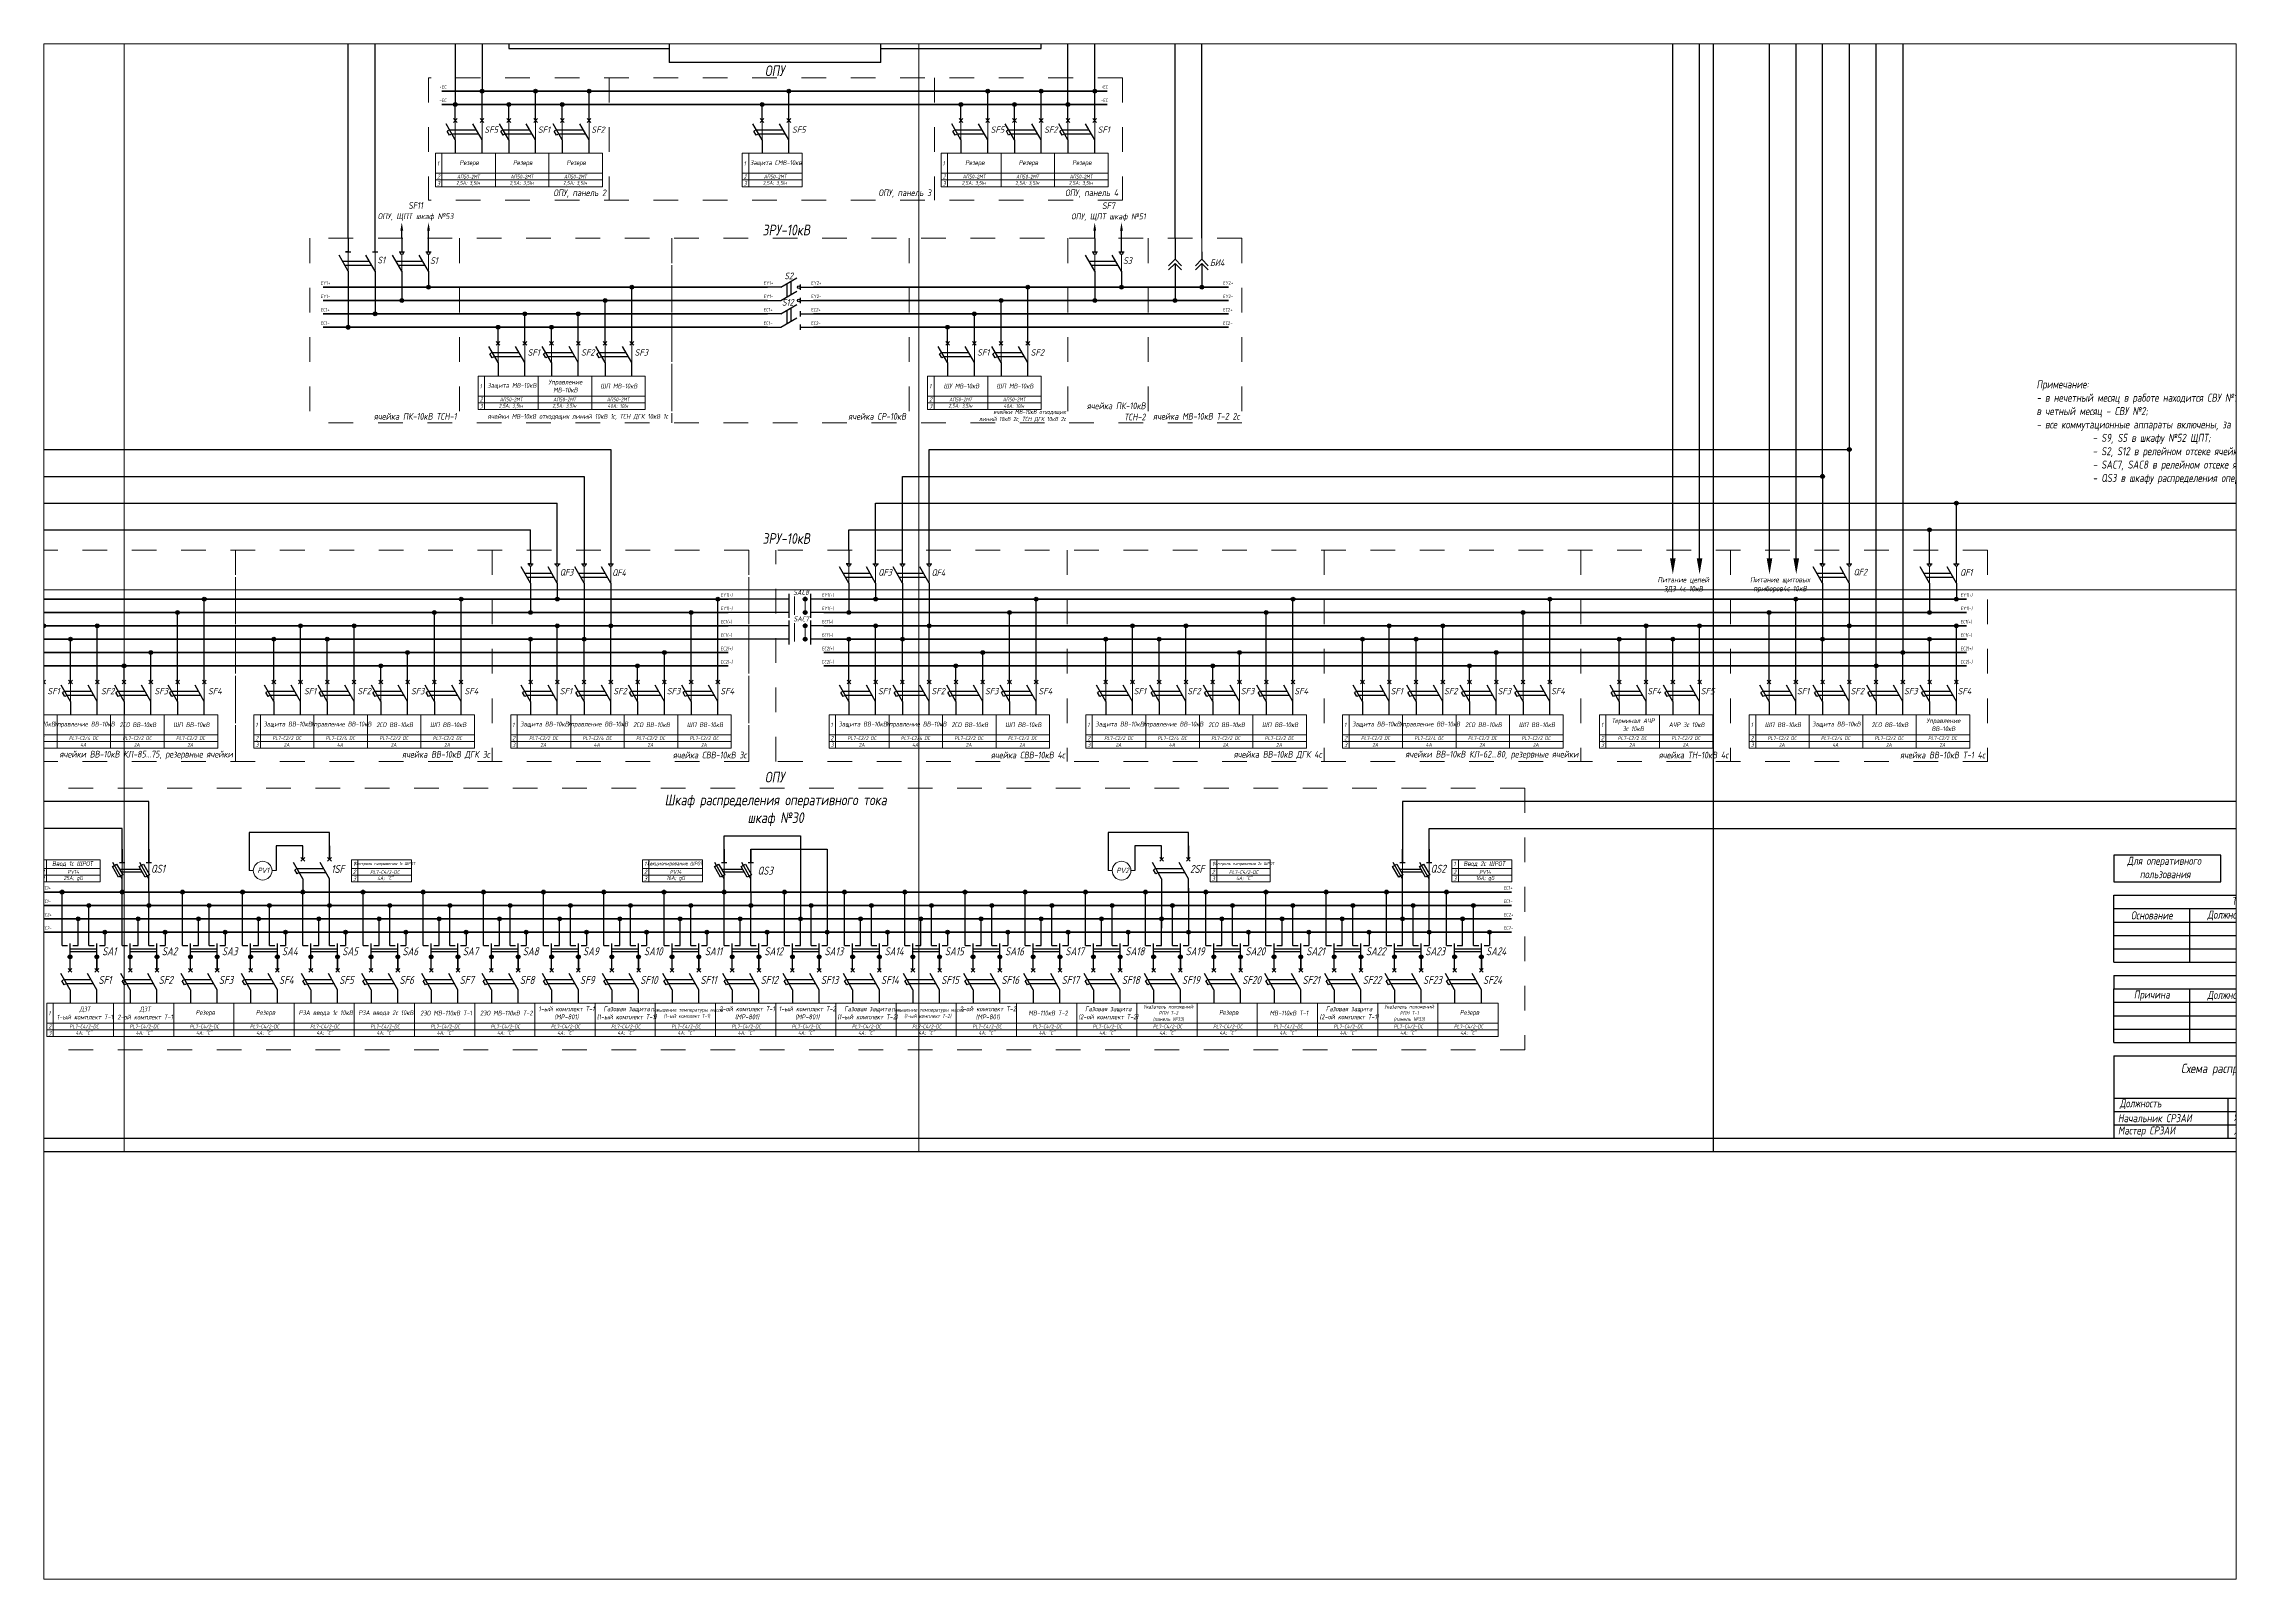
# Paper-space layout 'Лист1' of a CAD drawing. Header units: millimetres. Extents: x 1 to 271, y 12 to 201.
# The model-space entities are those that its viewports show. They can reach past a viewport. Long polylines and large blocks are cut down to what shows.
import ezdxf
from ezdxf.enums import TextEntityAlignment as Align

# ---------------------------------------------------------------- set-up
doc = ezdxf.new("R2010")
doc.units = ezdxf.units.MM
doc.linetypes.add('JIS_02_0.7', pattern=[1.35, 0.75, -0.6])
doc.linetypes.add('JIS_02_1.0', pattern=[2, 1, -1])
doc.layers.add('Разрывы', color=10, linetype='Continuous')
doc.layers.add('Рамка', color=1, linetype='Continuous', plot=False)
doc.styles.add('eskdw', font='GOST_ANT.TTF', dxfattribs={"oblique": 10})
doc.styles.add('GOST', font='GOST_ANT.TTF', dxfattribs={"oblique": 10, "height": 2.5})
doc.styles.get("Standard").update_dxf_attribs({"font": 'GOST_ANT.TTF', "oblique": 10, "height": 2.5})
doc.styles.add('Гост', font='GOST_ANT.TTF', dxfattribs={"oblique": 10, "height": 1.4})
doc.styles.add('Шины', font='gost_1.ttf', dxfattribs={"oblique": 5, "height": 1.2})

msp = doc.modelspace()

# ---------------------------------------------------------------- hatches: boundary and pattern name
for points in [[(1520.79, 4189.48, 1), (1519.39, 4189.48, 1)], [(1520.79, 4189.48, 1), (1519.39, 4189.48, 1)], [(1540.79, 4189.48, 1), (1539.39, 4189.48, 1)], [(1540.79, 4189.48, 1), (1539.39, 4189.48, 1)], [(1560.79, 4189.48, 1), (1559.39, 4189.48, 1)], [(1560.79, 4189.48, 1), (1559.39, 4189.48, 1)], [(1635.46, 4189.48, 1), (1634.06, 4189.48, 1)], [(1635.46, 4189.48, 1), (1634.06, 4189.48, 1)], [(1709.79, 4189.48, 1), (1708.39, 4189.48, 1)], [(1709.79, 4189.48, 1), (1708.39, 4189.48, 1)], [(1729.79, 4189.48, 1), (1728.39, 4189.48, 1)], [(1729.79, 4189.48, 1), (1728.39, 4189.48, 1)], [(1749.79, 4189.48, 1), (1748.39, 4189.48, 1)], [(1749.79, 4189.48, 1), (1748.39, 4189.48, 1)], [(1510.79, 4184.48, 1), (1509.39, 4184.48, 1)], [(1510.79, 4184.48, 1), (1509.39, 4184.48, 1)], [(1510.79, 4184.48, 1), (1509.39, 4184.48, 1)], [(1530.79, 4184.48, 1), (1529.39, 4184.48, 1)], [(1530.79, 4184.48, 1), (1529.39, 4184.48, 1)], [(1530.79, 4184.48, 1), (1529.39, 4184.48, 1)], [(1550.79, 4184.48, 1), (1549.39, 4184.48, 1)], [(1550.79, 4184.48, 1), (1549.39, 4184.48, 1)], [(1550.79, 4184.48, 1), (1549.39, 4184.48, 1)], [(1625.46, 4184.48, 1), (1624.06, 4184.48, 1)], [(1625.46, 4184.48, 1), (1624.06, 4184.48, 1)], [(1625.46, 4184.48, 1), (1624.06, 4184.48, 1)], [(1699.79, 4184.48, 1), (1698.39, 4184.48, 1)], [(1699.79, 4184.48, 1), (1698.39, 4184.48, 1)], [(1699.79, 4184.48, 1), (1698.39, 4184.48, 1)], [(1719.79, 4184.48, 1), (1718.39, 4184.48, 1)], [(1719.79, 4184.48, 1), (1718.39, 4184.48, 1)], [(1719.79, 4184.48, 1), (1718.39, 4184.48, 1)], [(1739.79, 4184.48, 1), (1738.39, 4184.48, 1)], [(1739.79, 4184.48, 1), (1738.39, 4184.48, 1)], [(1739.79, 4184.48, 1), (1738.39, 4184.48, 1)], [(1500.79, 4116.19, 1), (1499.39, 4116.19, 1)], [(1500.79, 4116.19, 1), (1499.39, 4116.19, 1)], [(1576.77, 4116.19, 1), (1575.37, 4116.19, 1)], [(1576.77, 4116.19, 1), (1575.37, 4116.19, 1)], [(1724.79, 4116.19, 1), (1723.39, 4116.19, 1)], [(1724.79, 4116.19, 1), (1723.39, 4116.19, 1)], [(1759.79, 4116.19, 1), (1758.39, 4116.19, 1)], [(1759.79, 4116.19, 1), (1758.39, 4116.19, 1)], [(1789.79, 4116.19, 1), (1788.39, 4116.19, 1)], [(1789.79, 4116.19, 1), (1788.39, 4116.19, 1)], [(1480.79, 4106.19, 1), (1479.39, 4106.19, 1)], [(1480.79, 4106.19, 1), (1479.39, 4106.19, 1)], [(1480.79, 4106.19, 1), (1479.39, 4106.19, 1)], [(1480.79, 4106.19, 1), (1479.39, 4106.19, 1)], [(1490.79, 4111.19, 1), (1489.39, 4111.19, 1)], [(1490.79, 4111.19, 1), (1489.39, 4111.19, 1)], [(1490.79, 4111.19, 1), (1489.39, 4111.19, 1)], [(1536.77, 4106.19, 1), (1535.37, 4106.19, 1)], [(1536.77, 4106.19, 1), (1535.37, 4106.19, 1)], [(1556.77, 4106.19, 1), (1555.37, 4106.19, 1)], [(1556.77, 4106.19, 1), (1555.37, 4106.19, 1)], [(1566.77, 4111.19, 1), (1565.37, 4111.19, 1)], [(1566.77, 4111.19, 1), (1565.37, 4111.19, 1)], [(1566.77, 4111.19, 1), (1565.37, 4111.19, 1)], [(1704.79, 4106.19, 1), (1703.39, 4106.19, 1)], [(1704.79, 4106.19, 1), (1703.39, 4106.19, 1)], [(1714.79, 4111.19, 1), (1713.39, 4111.19, 1)], [(1714.79, 4111.19, 1), (1713.39, 4111.19, 1)], [(1714.79, 4111.19, 1), (1713.39, 4111.19, 1)], [(1749.79, 4111.19, 1), (1748.39, 4111.19, 1)], [(1749.79, 4111.19, 1), (1748.39, 4111.19, 1)], [(1749.79, 4111.19, 1), (1748.39, 4111.19, 1)], [(1779.79, 4111.19, 1), (1778.39, 4111.19, 1)], [(1779.79, 4111.19, 1), (1778.39, 4111.19, 1)], [(1779.79, 4111.19, 1), (1778.39, 4111.19, 1)], [(1470.79, 4101.18, 1), (1469.39, 4101.18, 1)], [(1470.79, 4101.18, 1), (1469.39, 4101.18, 1)], [(1470.79, 4101.18, 1), (1469.39, 4101.18, 1)], [(1470.79, 4101.18, 1), (1469.39, 4101.18, 1)], [(1526.77, 4101.19, 1), (1525.37, 4101.19, 1)], [(1526.77, 4101.19, 1), (1525.37, 4101.19, 1)], [(1526.77, 4101.19, 1), (1525.37, 4101.19, 1)], [(1546.77, 4101.19, 1), (1545.37, 4101.19, 1)], [(1546.77, 4101.19, 1), (1545.37, 4101.19, 1)], [(1546.77, 4101.19, 1), (1545.37, 4101.19, 1)], [(1694.79, 4101.19, 1), (1693.39, 4101.19, 1)], [(1694.79, 4101.19, 1), (1693.39, 4101.19, 1)], [(1694.79, 4101.19, 1), (1693.39, 4101.19, 1)], [(2031.82, 4055.46, 1), (2030.42, 4055.46, 1)], [(2031.82, 4055.46, 1), (2030.42, 4055.46, 1)], [(2031.82, 4055.46, 1), (2030.42, 4055.46, 1)], [(2021.82, 4045.46, 1), (2020.42, 4045.46, 1)], [(2021.82, 4045.46, 1), (2020.42, 4045.46, 1)], [(2021.82, 4045.46, 1), (2020.42, 4045.46, 1)], [(2071.82, 4035.46, 1), (2070.42, 4035.46, 1)], [(2071.82, 4035.46, 1), (2070.42, 4035.46, 1)], [(2071.82, 4035.46, 1), (2070.42, 4035.46, 1)], [(2061.82, 4025.46, 1), (2060.42, 4025.46, 1)], [(2061.82, 4025.46, 1), (2060.42, 4025.46, 1)], [(2061.82, 4025.46, 1), (2060.42, 4025.46, 1)], [(1416.98, 3999.59, 1), (1415.58, 3999.59, 1)], [(1416.98, 3999.59, 1), (1415.58, 3999.59, 1)], [(1512.96, 3999.59, 1), (1511.56, 3999.59, 1)], [(1512.96, 3999.59, 1), (1511.56, 3999.59, 1)], [(1548.93, 3999.59, 1), (1547.53, 3999.59, 1)], [(1548.93, 3999.59, 1), (1547.53, 3999.59, 1)], [(1608.93, 3999.59, 1), (1607.53, 3999.59, 1)], [(1608.93, 3999.59, 1), (1607.53, 3999.59, 1)], [(1641.55, 3999.59, 1), (1640.15, 3999.59, 1)], [(1641.55, 3999.59, 1), (1640.15, 3999.59, 1)], [(1641.55, 3999.59, 1), (1640.15, 3999.59, 1)], [(1667.91, 3999.59, 1), (1666.51, 3999.59, 1)], [(1667.91, 3999.59, 1), (1666.51, 3999.59, 1)], [(1727.91, 3999.59, 1), (1726.51, 3999.59, 1)], [(1727.91, 3999.59, 1), (1726.51, 3999.59, 1)], [(1823.89, 3999.59, 1), (1822.49, 3999.59, 1)], [(1823.89, 3999.59, 1), (1822.49, 3999.59, 1)], [(1919.87, 3999.59, 1), (1918.47, 3999.59, 1)], [(1919.87, 3999.59, 1), (1918.47, 3999.59, 1)], [(2011.82, 3999.59, 1), (2010.42, 3999.59, 1)], [(2011.82, 3999.59, 1), (2010.42, 3999.59, 1)], [(2071.82, 3999.58, 1), (2070.42, 3999.58, 1)], [(2071.82, 3999.58, 1), (2070.42, 3999.58, 1)], [(1406.98, 3994.59, 1), (1405.58, 3994.59, 1)], [(1406.98, 3994.59, 1), (1405.58, 3994.59, 1)], [(1406.98, 3994.59, 1), (1405.58, 3994.59, 1)], [(1502.96, 3994.59, 1), (1501.56, 3994.59, 1)], [(1502.96, 3994.59, 1), (1501.56, 3994.59, 1)], [(1502.96, 3994.59, 1), (1501.56, 3994.59, 1)], [(1538.93, 3994.59, 1), (1537.53, 3994.59, 1)], [(1538.93, 3994.59, 1), (1537.53, 3994.59, 1)], [(1538.93, 3994.59, 1), (1537.53, 3994.59, 1)], [(1598.93, 3994.59, 1), (1597.53, 3994.59, 1)], [(1598.93, 3994.59, 1), (1597.53, 3994.59, 1)], [(1598.93, 3994.59, 1), (1597.53, 3994.59, 1)], [(1641.55, 3994.59, 1), (1640.15, 3994.59, 1)], [(1641.55, 3994.59, 1), (1640.15, 3994.59, 1)], [(1641.55, 3994.59, 1), (1640.15, 3994.59, 1)], [(1657.91, 3994.59, 1), (1656.51, 3994.59, 1)], [(1657.91, 3994.59, 1), (1656.51, 3994.59, 1)], [(1657.91, 3994.59, 1), (1656.51, 3994.59, 1)], [(1717.91, 3994.59, 1), (1716.51, 3994.59, 1)], [(1717.91, 3994.59, 1), (1716.51, 3994.59, 1)], [(1717.91, 3994.59, 1), (1716.51, 3994.59, 1)], [(1813.89, 3994.59, 1), (1812.49, 3994.59, 1)], [(1813.89, 3994.59, 1), (1812.49, 3994.59, 1)], [(1813.89, 3994.59, 1), (1812.49, 3994.59, 1)], [(1909.87, 3994.59, 1), (1908.47, 3994.59, 1)], [(1909.87, 3994.59, 1), (1908.47, 3994.59, 1)], [(1909.87, 3994.59, 1), (1908.47, 3994.59, 1)], [(2001.82, 3994.59, 1), (2000.42, 3994.59, 1)], [(2001.82, 3994.59, 1), (2000.42, 3994.59, 1)], [(2001.82, 3994.59, 1), (2000.42, 3994.59, 1)], [(2061.82, 3994.58, 1), (2060.42, 3994.58, 1)], [(2061.82, 3994.58, 1), (2060.42, 3994.58, 1)], [(2061.82, 3994.58, 1), (2060.42, 3994.58, 1)], [(1356.98, 3989.59, 1), (1355.58, 3989.59, 1)], [(1356.98, 3989.59, 1), (1355.58, 3989.59, 1)], [(1366.98, 3984.59, 1), (1365.58, 3984.59, 1)], [(1366.98, 3984.59, 1), (1365.58, 3984.59, 1)], [(1366.98, 3984.59, 1), (1365.58, 3984.59, 1)], [(1376.98, 3989.59, 1), (1375.58, 3989.59, 1)], [(1376.98, 3989.59, 1), (1375.58, 3989.59, 1)], [(1442.96, 3984.59, 1), (1441.56, 3984.59, 1)], [(1442.96, 3984.59, 1), (1441.56, 3984.59, 1)], [(1442.96, 3984.59, 1), (1441.56, 3984.59, 1)], [(1452.96, 3989.59, 1), (1451.56, 3989.59, 1)], [(1452.96, 3989.59, 1), (1451.56, 3989.59, 1)], [(1462.96, 3984.59, 1), (1461.56, 3984.59, 1)], [(1462.96, 3984.59, 1), (1461.56, 3984.59, 1)], [(1462.96, 3984.59, 1), (1461.56, 3984.59, 1)], [(1472.96, 3989.59, 1), (1471.56, 3989.59, 1)], [(1472.96, 3989.59, 1), (1471.56, 3989.59, 1)], [(1538.93, 3984.59, 1), (1537.53, 3984.59, 1)], [(1538.93, 3984.59, 1), (1537.53, 3984.59, 1)], [(1538.93, 3984.59, 1), (1537.53, 3984.59, 1)], [(1548.93, 3989.59, 1), (1547.53, 3989.59, 1)], [(1548.93, 3989.59, 1), (1547.53, 3989.59, 1)], [(1558.93, 3984.59, 1), (1557.53, 3984.59, 1)], [(1558.93, 3984.59, 1), (1557.53, 3984.59, 1)], [(1558.93, 3984.59, 1), (1557.53, 3984.59, 1)], [(1558.93, 3984.59, 1), (1557.53, 3984.59, 1)], [(1558.93, 3984.59, 1), (1557.53, 3984.59, 1)], [(1558.93, 3984.59, 1), (1557.53, 3984.59, 1)], [(1558.93, 3984.59, 1), (1557.53, 3984.59, 1)], [(1558.93, 3984.59, 1), (1557.53, 3984.59, 1)], [(1558.93, 3984.59, 1), (1557.53, 3984.59, 1)], [(1568.93, 3989.59, 1), (1567.53, 3989.59, 1)], [(1568.93, 3989.59, 1), (1567.53, 3989.59, 1)], [(1568.93, 3989.59, 1), (1567.53, 3989.59, 1)], [(1568.93, 3989.59, 1), (1567.53, 3989.59, 1)], [(1568.93, 3989.59, 1), (1567.53, 3989.59, 1)], [(1568.93, 3989.59, 1), (1567.53, 3989.59, 1)], [(1641.55, 3989.59, 1), (1640.15, 3989.59, 1)], [(1641.55, 3989.59, 1), (1640.15, 3989.59, 1)], [(1641.55, 3989.59, 1), (1640.15, 3989.59, 1)], [(1641.55, 3984.59, 1), (1640.15, 3984.59, 1)], [(1641.55, 3984.59, 1), (1640.15, 3984.59, 1)], [(1641.55, 3984.59, 1), (1640.15, 3984.59, 1)], [(1657.91, 3984.59, 1), (1656.51, 3984.59, 1)], [(1657.91, 3984.59, 1), (1656.51, 3984.59, 1)], [(1657.91, 3984.59, 1), (1656.51, 3984.59, 1)], [(1667.91, 3989.59, 1), (1666.51, 3989.59, 1)], [(1667.91, 3989.59, 1), (1666.51, 3989.59, 1)], [(1677.91, 3984.59, 1), (1676.51, 3984.59, 1)], [(1677.91, 3984.59, 1), (1676.51, 3984.59, 1)], [(1677.91, 3984.59, 1), (1676.51, 3984.59, 1)], [(1677.91, 3984.59, 1), (1676.51, 3984.59, 1)], [(1677.91, 3984.59, 1), (1676.51, 3984.59, 1)], [(1677.91, 3984.59, 1), (1676.51, 3984.59, 1)], [(1687.91, 3989.59, 1), (1686.51, 3989.59, 1)], [(1687.91, 3989.59, 1), (1686.51, 3989.59, 1)], [(1687.91, 3989.59, 1), (1686.51, 3989.59, 1)], [(1687.91, 3989.59, 1), (1686.51, 3989.59, 1)], [(1753.89, 3984.59, 1), (1752.49, 3984.59, 1)], [(1753.89, 3984.59, 1), (1752.49, 3984.59, 1)], [(1753.89, 3984.59, 1), (1752.49, 3984.59, 1)], [(1763.89, 3989.59, 1), (1762.49, 3989.59, 1)], [(1763.89, 3989.59, 1), (1762.49, 3989.59, 1)], [(1773.89, 3984.59, 1), (1772.49, 3984.59, 1)], [(1773.89, 3984.59, 1), (1772.49, 3984.59, 1)], [(1773.89, 3984.59, 1), (1772.49, 3984.59, 1)], [(1783.89, 3989.59, 1), (1782.49, 3989.59, 1)], [(1783.89, 3989.59, 1), (1782.49, 3989.59, 1)], [(1849.87, 3984.59, 1), (1848.47, 3984.59, 1)], [(1849.87, 3984.59, 1), (1848.47, 3984.59, 1)], [(1849.87, 3984.59, 1), (1848.47, 3984.59, 1)], [(1859.87, 3989.59, 1), (1858.47, 3989.59, 1)], [(1859.87, 3989.59, 1), (1858.47, 3989.59, 1)], [(1869.87, 3984.59, 1), (1868.47, 3984.59, 1)], [(1869.87, 3984.59, 1), (1868.47, 3984.59, 1)], [(1869.87, 3984.59, 1), (1868.47, 3984.59, 1)], [(1879.87, 3989.59, 1), (1878.47, 3989.59, 1)], [(1879.87, 3989.59, 1), (1878.47, 3989.59, 1)], [(1945.85, 3984.59, 1), (1944.45, 3984.59, 1)], [(1945.85, 3984.59, 1), (1944.45, 3984.59, 1)], [(1945.85, 3984.59, 1), (1944.45, 3984.59, 1)], [(1955.85, 3989.59, 1), (1954.45, 3989.59, 1)], [(1955.85, 3989.59, 1), (1954.45, 3989.59, 1)], [(1965.85, 3984.59, 1), (1964.45, 3984.59, 1)], [(1965.85, 3984.59, 1), (1964.45, 3984.59, 1)], [(1965.85, 3984.59, 1), (1964.45, 3984.59, 1)], [(1975.85, 3989.59, 1), (1974.45, 3989.59, 1)], [(1975.85, 3989.59, 1), (1974.45, 3989.59, 1)], [(2021.82, 3984.59, 1), (2020.42, 3984.59, 1)], [(2021.82, 3984.59, 1), (2020.42, 3984.59, 1)], [(2021.82, 3984.59, 1), (2020.42, 3984.59, 1)], [(2021.82, 3984.58, 1), (2020.42, 3984.58, 1)], [(2021.82, 3984.58, 1), (2020.42, 3984.58, 1)], [(2021.82, 3984.58, 1), (2020.42, 3984.58, 1)], [(2031.82, 3989.59, 1), (2030.42, 3989.59, 1)], [(2031.82, 3989.59, 1), (2030.42, 3989.59, 1)], [(2031.82, 3989.58, 1), (2030.42, 3989.58, 1)], [(2031.82, 3989.58, 1), (2030.42, 3989.58, 1)], [(2061.82, 3984.59, 1), (2060.42, 3984.59, 1)], [(2061.82, 3984.59, 1), (2060.42, 3984.59, 1)], [(2061.82, 3984.59, 1), (2060.42, 3984.59, 1)], [(2071.82, 3989.59, 1), (2070.42, 3989.59, 1)], [(2071.82, 3989.59, 1), (2070.42, 3989.59, 1)], [(1386.98, 3974.59, 1), (1385.58, 3974.59, 1)], [(1386.98, 3974.59, 1), (1385.58, 3974.59, 1)], [(1386.98, 3974.59, 1), (1385.58, 3974.59, 1)], [(1396.98, 3979.59, 1), (1395.58, 3979.59, 1)], [(1396.98, 3979.59, 1), (1395.58, 3979.59, 1)], [(1482.96, 3974.59, 1), (1481.56, 3974.59, 1)], [(1482.96, 3974.59, 1), (1481.56, 3974.59, 1)], [(1482.96, 3974.59, 1), (1481.56, 3974.59, 1)], [(1492.96, 3979.59, 1), (1491.56, 3979.59, 1)], [(1492.96, 3979.59, 1), (1491.56, 3979.59, 1)], [(1578.93, 3974.59, 1), (1577.53, 3974.59, 1)], [(1578.93, 3974.59, 1), (1577.53, 3974.59, 1)], [(1578.93, 3974.59, 1), (1577.53, 3974.59, 1)], [(1588.93, 3979.59, 1), (1587.53, 3979.59, 1)], [(1588.93, 3979.59, 1), (1587.53, 3979.59, 1)], [(1697.91, 3974.59, 1), (1696.51, 3974.59, 1)], [(1697.91, 3974.59, 1), (1696.51, 3974.59, 1)], [(1697.91, 3974.59, 1), (1696.51, 3974.59, 1)], [(1707.91, 3979.59, 1), (1706.51, 3979.59, 1)], [(1707.91, 3979.59, 1), (1706.51, 3979.59, 1)], [(1793.89, 3974.59, 1), (1792.49, 3974.59, 1)], [(1793.89, 3974.59, 1), (1792.49, 3974.59, 1)], [(1793.89, 3974.59, 1), (1792.49, 3974.59, 1)], [(1803.89, 3979.59, 1), (1802.49, 3979.59, 1)], [(1803.89, 3979.59, 1), (1802.49, 3979.59, 1)], [(1889.87, 3974.59, 1), (1888.47, 3974.59, 1)], [(1889.87, 3974.59, 1), (1888.47, 3974.59, 1)], [(1889.87, 3974.59, 1), (1888.47, 3974.59, 1)], [(1899.87, 3979.59, 1), (1898.47, 3979.59, 1)], [(1899.87, 3979.59, 1), (1898.47, 3979.59, 1)], [(2041.82, 3974.59, 1), (2040.42, 3974.59, 1)], [(2041.82, 3974.59, 1), (2040.42, 3974.59, 1)], [(2041.82, 3974.59, 1), (2040.42, 3974.59, 1)], [(2051.82, 3979.59, 1), (2050.42, 3979.59, 1)], [(2051.82, 3979.59, 1), (2050.42, 3979.59, 1)], [(1363.8, 3890.07, 1), (1362.4, 3890.07, 1)], [(1363.8, 3890.07, 1), (1362.4, 3890.07, 1)], [(1373.8, 3885.07, 1), (1372.4, 3885.07, 1)], [(1373.8, 3885.07, 1), (1372.4, 3885.07, 1)], [(1386.3, 3890.07, 1), (1384.9, 3890.07, 1)], [(1386.3, 3890.07, 1), (1384.9, 3890.07, 1)], [(1396.3, 3885.07, 1), (1394.9, 3885.07, 1)], [(1396.3, 3885.07, 1), (1394.9, 3885.07, 1)], [(1408.8, 3890.07, 1), (1407.4, 3890.07, 1)], [(1408.8, 3890.07, 1), (1407.4, 3890.07, 1)], [(1418.8, 3885.07, 1), (1417.4, 3885.07, 1)], [(1418.8, 3885.07, 1), (1417.4, 3885.07, 1)], [(1431.3, 3890.07, 1), (1429.9, 3890.07, 1)], [(1431.3, 3890.07, 1), (1429.9, 3890.07, 1)], [(1441.3, 3885.07, 1), (1439.9, 3885.07, 1)], [(1441.3, 3885.07, 1), (1439.9, 3885.07, 1)], [(1453.8, 3890.07, 1), (1452.4, 3890.07, 1)], [(1453.8, 3890.07, 1), (1452.4, 3890.07, 1)], [(1463.8, 3885.07, 1), (1462.4, 3885.07, 1)], [(1463.8, 3885.07, 1), (1462.4, 3885.07, 1)], [(1476.3, 3890.07, 1), (1474.9, 3890.07, 1)], [(1476.3, 3890.07, 1), (1474.9, 3890.07, 1)], [(1486.3, 3885.07, 1), (1484.9, 3885.07, 1)], [(1486.3, 3885.07, 1), (1484.9, 3885.07, 1)], [(1498.8, 3890.07, 1), (1497.4, 3890.07, 1)], [(1498.8, 3890.07, 1), (1497.4, 3890.07, 1)], [(1508.8, 3885.07, 1), (1507.4, 3885.07, 1)], [(1508.8, 3885.07, 1), (1507.4, 3885.07, 1)], [(1521.3, 3890.07, 1), (1519.9, 3890.07, 1)], [(1521.3, 3890.07, 1), (1519.9, 3890.07, 1)], [(1531.3, 3885.07, 1), (1529.9, 3885.07, 1)], [(1531.3, 3885.07, 1), (1529.9, 3885.07, 1)], [(1543.8, 3890.07, 1), (1542.4, 3890.07, 1)], [(1543.8, 3890.07, 1), (1542.4, 3890.07, 1)], [(1553.8, 3885.07, 1), (1552.4, 3885.07, 1)], [(1553.8, 3885.07, 1), (1552.4, 3885.07, 1)], [(1566.3, 3890.07, 1), (1564.9, 3890.07, 1)], [(1566.3, 3890.07, 1), (1564.9, 3890.07, 1)], [(1576.3, 3885.07, 1), (1574.9, 3885.07, 1)], [(1576.3, 3885.07, 1), (1574.9, 3885.07, 1)], [(1588.8, 3890.07, 1), (1587.4, 3890.07, 1)], [(1588.8, 3890.07, 1), (1587.4, 3890.07, 1)], [(1598.8, 3885.07, 1), (1597.4, 3885.07, 1)], [(1598.8, 3885.07, 1), (1597.4, 3885.07, 1)], [(1611.3, 3890.07, 1), (1609.9, 3890.07, 1)], [(1611.3, 3890.07, 1), (1609.9, 3890.07, 1)], [(1621.3, 3885.07, 1), (1619.9, 3885.07, 1)], [(1621.3, 3885.07, 1), (1619.9, 3885.07, 1)], [(1633.8, 3890.07, 1), (1632.4, 3890.07, 1)], [(1633.8, 3890.07, 1), (1632.4, 3890.07, 1)], [(1643.8, 3885.07, 1), (1642.4, 3885.07, 1)], [(1643.8, 3885.07, 1), (1642.4, 3885.07, 1)], [(1656.3, 3890.07, 1), (1654.9, 3890.07, 1)], [(1656.3, 3890.07, 1), (1654.9, 3890.07, 1)], [(1666.3, 3885.07, 1), (1664.9, 3885.07, 1)], [(1666.3, 3885.07, 1), (1664.9, 3885.07, 1)], [(1678.8, 3890.07, 1), (1677.4, 3890.07, 1)], [(1678.8, 3890.07, 1), (1677.4, 3890.07, 1)], [(1688.8, 3885.07, 1), (1687.4, 3885.07, 1)], [(1688.8, 3885.07, 1), (1687.4, 3885.07, 1)], [(1701.3, 3890.07, 1), (1699.9, 3890.07, 1)], [(1701.3, 3890.07, 1), (1699.9, 3890.07, 1)], [(1711.3, 3885.07, 1), (1709.9, 3885.07, 1)], [(1711.3, 3885.07, 1), (1709.9, 3885.07, 1)], [(1723.8, 3890.07, 1), (1722.4, 3890.07, 1)], [(1723.8, 3890.07, 1), (1722.4, 3890.07, 1)], [(1733.8, 3885.07, 1), (1732.4, 3885.07, 1)], [(1733.8, 3885.07, 1), (1732.4, 3885.07, 1)], [(1746.3, 3890.07, 1), (1744.9, 3890.07, 1)], [(1746.3, 3890.07, 1), (1744.9, 3890.07, 1)], [(1756.3, 3885.07, 1), (1754.9, 3885.07, 1)], [(1756.3, 3885.07, 1), (1754.9, 3885.07, 1)], [(1768.8, 3890.07, 1), (1767.4, 3890.07, 1)], [(1768.8, 3890.07, 1), (1767.4, 3890.07, 1)], [(1778.8, 3885.07, 1), (1777.4, 3885.07, 1)], [(1778.8, 3885.07, 1), (1777.4, 3885.07, 1)], [(1791.3, 3890.07, 1), (1789.9, 3890.07, 1)], [(1791.3, 3890.07, 1), (1789.9, 3890.07, 1)], [(1801.3, 3885.07, 1), (1799.9, 3885.07, 1)], [(1801.3, 3885.07, 1), (1799.9, 3885.07, 1)], [(1813.8, 3890.07, 1), (1812.4, 3890.07, 1)], [(1813.8, 3890.07, 1), (1812.4, 3890.07, 1)], [(1823.8, 3885.07, 1), (1822.4, 3885.07, 1)], [(1823.8, 3885.07, 1), (1822.4, 3885.07, 1)], [(1836.3, 3890.07, 1), (1834.9, 3890.07, 1)], [(1836.3, 3890.07, 1), (1834.9, 3890.07, 1)], [(1846.3, 3885.07, 1), (1844.9, 3885.07, 1)], [(1846.3, 3885.07, 1), (1844.9, 3885.07, 1)], [(1858.8, 3890.07, 1), (1857.4, 3890.07, 1)], [(1858.8, 3890.07, 1), (1857.4, 3890.07, 1)], [(1868.8, 3885.07, 1), (1867.4, 3885.07, 1)], [(1868.8, 3885.07, 1), (1867.4, 3885.07, 1)], [(1881.3, 3890.07, 1), (1879.9, 3890.07, 1)], [(1881.3, 3890.07, 1), (1879.9, 3890.07, 1)], [(1891.3, 3885.07, 1), (1889.9, 3885.07, 1)], [(1891.3, 3885.07, 1), (1889.9, 3885.07, 1)], [(1369.8, 3880.07, 1), (1368.4, 3880.07, 1)], [(1369.8, 3880.07, 1), (1368.4, 3880.07, 1)], [(1379.8, 3875.07, 1), (1378.4, 3875.07, 1)], [(1379.8, 3875.07, 1), (1378.4, 3875.07, 1)], [(1392.3, 3880.07, 1), (1390.9, 3880.07, 1)], [(1392.3, 3880.07, 1), (1390.9, 3880.07, 1)], [(1402.3, 3875.07, 1), (1400.9, 3875.07, 1)], [(1402.3, 3875.07, 1), (1400.9, 3875.07, 1)], [(1414.8, 3880.07, 1), (1413.4, 3880.07, 1)], [(1414.8, 3880.07, 1), (1413.4, 3880.07, 1)], [(1424.8, 3875.07, 1), (1423.4, 3875.07, 1)], [(1424.8, 3875.07, 1), (1423.4, 3875.07, 1)], [(1437.3, 3880.07, 1), (1435.9, 3880.07, 1)], [(1437.3, 3880.07, 1), (1435.9, 3880.07, 1)], [(1447.3, 3875.07, 1), (1445.9, 3875.07, 1)], [(1447.3, 3875.07, 1), (1445.9, 3875.07, 1)], [(1459.8, 3880.07, 1), (1458.4, 3880.07, 1)], [(1459.8, 3880.07, 1), (1458.4, 3880.07, 1)], [(1469.8, 3875.07, 1), (1468.4, 3875.07, 1)], [(1469.8, 3875.07, 1), (1468.4, 3875.07, 1)], [(1482.3, 3880.07, 1), (1480.9, 3880.07, 1)], [(1482.3, 3880.07, 1), (1480.9, 3880.07, 1)], [(1492.3, 3875.07, 1), (1490.9, 3875.07, 1)], [(1492.3, 3875.07, 1), (1490.9, 3875.07, 1)], [(1504.8, 3880.07, 1), (1503.4, 3880.07, 1)], [(1504.8, 3880.07, 1), (1503.4, 3880.07, 1)], [(1514.8, 3875.07, 1), (1513.4, 3875.07, 1)], [(1514.8, 3875.07, 1), (1513.4, 3875.07, 1)], [(1527.3, 3880.07, 1), (1525.9, 3880.07, 1)], [(1527.3, 3880.07, 1), (1525.9, 3880.07, 1)], [(1537.3, 3875.07, 1), (1535.9, 3875.07, 1)], [(1537.3, 3875.07, 1), (1535.9, 3875.07, 1)], [(1549.8, 3880.07, 1), (1548.4, 3880.07, 1)], [(1549.8, 3880.07, 1), (1548.4, 3880.07, 1)], [(1559.8, 3875.07, 1), (1558.4, 3875.07, 1)], [(1559.8, 3875.07, 1), (1558.4, 3875.07, 1)], [(1572.3, 3880.07, 1), (1570.9, 3880.07, 1)], [(1572.3, 3880.07, 1), (1570.9, 3880.07, 1)], [(1582.3, 3875.07, 1), (1580.9, 3875.07, 1)], [(1582.3, 3875.07, 1), (1580.9, 3875.07, 1)], [(1594.8, 3880.07, 1), (1593.4, 3880.07, 1)], [(1594.8, 3880.07, 1), (1593.4, 3880.07, 1)], [(1604.8, 3875.07, 1), (1603.4, 3875.07, 1)], [(1604.8, 3875.07, 1), (1603.4, 3875.07, 1)], [(1617.3, 3880.07, 1), (1615.9, 3880.07, 1)], [(1617.3, 3880.07, 1), (1615.9, 3880.07, 1)], [(1627.3, 3875.07, 1), (1625.9, 3875.07, 1)], [(1627.3, 3875.07, 1), (1625.9, 3875.07, 1)], [(1639.8, 3880.07, 1), (1638.4, 3880.07, 1)], [(1639.8, 3880.07, 1), (1638.4, 3880.07, 1)], [(1649.8, 3875.07, 1), (1648.4, 3875.07, 1)], [(1649.8, 3875.07, 1), (1648.4, 3875.07, 1)], [(1662.3, 3880.07, 1), (1660.9, 3880.07, 1)], [(1662.3, 3880.07, 1), (1660.9, 3880.07, 1)], [(1672.3, 3875.07, 1), (1670.9, 3875.07, 1)], [(1672.3, 3875.07, 1), (1670.9, 3875.07, 1)], [(1684.8, 3880.07, 1), (1683.4, 3880.07, 1)], [(1684.8, 3880.07, 1), (1683.4, 3880.07, 1)], [(1694.8, 3875.07, 1), (1693.4, 3875.07, 1)], [(1694.8, 3875.07, 1), (1693.4, 3875.07, 1)], [(1707.3, 3880.07, 1), (1705.9, 3880.07, 1)], [(1707.3, 3880.07, 1), (1705.9, 3880.07, 1)], [(1717.3, 3875.07, 1), (1715.9, 3875.07, 1)], [(1717.3, 3875.07, 1), (1715.9, 3875.07, 1)], [(1729.8, 3880.07, 1), (1728.4, 3880.07, 1)], [(1729.8, 3880.07, 1), (1728.4, 3880.07, 1)], [(1739.8, 3875.07, 1), (1738.4, 3875.07, 1)], [(1739.8, 3875.07, 1), (1738.4, 3875.07, 1)], [(1752.3, 3880.07, 1), (1750.9, 3880.07, 1)], [(1752.3, 3880.07, 1), (1750.9, 3880.07, 1)], [(1762.3, 3875.07, 1), (1760.9, 3875.07, 1)], [(1762.3, 3875.07, 1), (1760.9, 3875.07, 1)], [(1774.8, 3880.07, 1), (1773.4, 3880.07, 1)], [(1774.8, 3880.07, 1), (1773.4, 3880.07, 1)], [(1784.8, 3875.07, 1), (1783.4, 3875.07, 1)], [(1784.8, 3875.07, 1), (1783.4, 3875.07, 1)], [(1797.3, 3880.07, 1), (1795.9, 3880.07, 1)], [(1797.3, 3880.07, 1), (1795.9, 3880.07, 1)], [(1807.3, 3875.07, 1), (1805.9, 3875.07, 1)], [(1807.3, 3875.07, 1), (1805.9, 3875.07, 1)], [(1819.8, 3880.07, 1), (1818.4, 3880.07, 1)], [(1819.8, 3880.07, 1), (1818.4, 3880.07, 1)], [(1829.8, 3875.07, 1), (1828.4, 3875.07, 1)], [(1829.8, 3875.07, 1), (1828.4, 3875.07, 1)], [(1842.3, 3880.07, 1), (1840.9, 3880.07, 1)], [(1842.3, 3880.07, 1), (1840.9, 3880.07, 1)], [(1852.3, 3875.07, 1), (1850.9, 3875.07, 1)], [(1852.3, 3875.07, 1), (1850.9, 3875.07, 1)], [(1864.8, 3880.07, 1), (1863.4, 3880.07, 1)], [(1864.8, 3880.07, 1), (1863.4, 3880.07, 1)], [(1874.8, 3875.07, 1), (1873.4, 3875.07, 1)], [(1874.8, 3875.07, 1), (1873.4, 3875.07, 1)], [(1887.3, 3880.07, 1), (1885.9, 3880.07, 1)], [(1887.3, 3880.07, 1), (1885.9, 3880.07, 1)], [(1897.3, 3875.07, 1), (1895.9, 3875.07, 1)], [(1897.3, 3875.07, 1), (1895.9, 3875.07, 1)], [(1366.8, 3865.82, 1), (1365.4, 3865.82, 1)], [(1366.8, 3865.82, 1), (1365.4, 3865.82, 1)], [(1366.8, 3865.82, 1), (1365.4, 3865.82, 1)], [(1376.8, 3865.82, 1), (1375.4, 3865.82, 1)], [(1376.8, 3865.82, 1), (1375.4, 3865.82, 1)], [(1376.8, 3865.82, 1), (1375.4, 3865.82, 1)], [(1389.3, 3865.82, 1), (1387.9, 3865.82, 1)], [(1389.3, 3865.82, 1), (1387.9, 3865.82, 1)], [(1389.3, 3865.82, 1), (1387.9, 3865.82, 1)], [(1399.3, 3865.82, 1), (1397.9, 3865.82, 1)], [(1399.3, 3865.82, 1), (1397.9, 3865.82, 1)], [(1399.3, 3865.82, 1), (1397.9, 3865.82, 1)], [(1411.8, 3865.82, 1), (1410.4, 3865.82, 1)], [(1411.8, 3865.82, 1), (1410.4, 3865.82, 1)], [(1411.8, 3865.82, 1), (1410.4, 3865.82, 1)], [(1421.8, 3865.82, 1), (1420.4, 3865.82, 1)], [(1421.8, 3865.82, 1), (1420.4, 3865.82, 1)], [(1421.8, 3865.82, 1), (1420.4, 3865.82, 1)], [(1434.3, 3865.82, 1), (1432.9, 3865.82, 1)], [(1434.3, 3865.82, 1), (1432.9, 3865.82, 1)], [(1434.3, 3865.82, 1), (1432.9, 3865.82, 1)], [(1444.3, 3865.82, 1), (1442.9, 3865.82, 1)], [(1444.3, 3865.82, 1), (1442.9, 3865.82, 1)], [(1444.3, 3865.82, 1), (1442.9, 3865.82, 1)], [(1456.8, 3865.82, 1), (1455.4, 3865.82, 1)], [(1456.8, 3865.82, 1), (1455.4, 3865.82, 1)], [(1456.8, 3865.82, 1), (1455.4, 3865.82, 1)], [(1466.8, 3865.82, 1), (1465.4, 3865.82, 1)], [(1466.8, 3865.82, 1), (1465.4, 3865.82, 1)], [(1466.8, 3865.82, 1), (1465.4, 3865.82, 1)], [(1479.3, 3865.82, 1), (1477.9, 3865.82, 1)], [(1479.3, 3865.82, 1), (1477.9, 3865.82, 1)], [(1479.3, 3865.82, 1), (1477.9, 3865.82, 1)], [(1489.3, 3865.82, 1), (1487.9, 3865.82, 1)], [(1489.3, 3865.82, 1), (1487.9, 3865.82, 1)], [(1489.3, 3865.82, 1), (1487.9, 3865.82, 1)], [(1501.8, 3865.82, 1), (1500.4, 3865.82, 1)], [(1501.8, 3865.82, 1), (1500.4, 3865.82, 1)], [(1501.8, 3865.82, 1), (1500.4, 3865.82, 1)], [(1511.8, 3865.82, 1), (1510.4, 3865.82, 1)], [(1511.8, 3865.82, 1), (1510.4, 3865.82, 1)], [(1511.8, 3865.82, 1), (1510.4, 3865.82, 1)], [(1524.3, 3865.82, 1), (1522.9, 3865.82, 1)], [(1524.3, 3865.82, 1), (1522.9, 3865.82, 1)], [(1524.3, 3865.82, 1), (1522.9, 3865.82, 1)], [(1534.3, 3865.82, 1), (1532.9, 3865.82, 1)], [(1534.3, 3865.82, 1), (1532.9, 3865.82, 1)], [(1534.3, 3865.82, 1), (1532.9, 3865.82, 1)], [(1546.8, 3865.82, 1), (1545.4, 3865.82, 1)], [(1546.8, 3865.82, 1), (1545.4, 3865.82, 1)], [(1546.8, 3865.82, 1), (1545.4, 3865.82, 1)], [(1556.8, 3865.82, 1), (1555.4, 3865.82, 1)], [(1556.8, 3865.82, 1), (1555.4, 3865.82, 1)], [(1556.8, 3865.82, 1), (1555.4, 3865.82, 1)], [(1569.3, 3865.82, 1), (1567.9, 3865.82, 1)], [(1569.3, 3865.82, 1), (1567.9, 3865.82, 1)], [(1569.3, 3865.82, 1), (1567.9, 3865.82, 1)], [(1579.3, 3865.82, 1), (1577.9, 3865.82, 1)], [(1579.3, 3865.82, 1), (1577.9, 3865.82, 1)], [(1579.3, 3865.82, 1), (1577.9, 3865.82, 1)], [(1591.8, 3865.82, 1), (1590.4, 3865.82, 1)], [(1591.8, 3865.82, 1), (1590.4, 3865.82, 1)], [(1591.8, 3865.82, 1), (1590.4, 3865.82, 1)], [(1601.8, 3865.82, 1), (1600.4, 3865.82, 1)], [(1601.8, 3865.82, 1), (1600.4, 3865.82, 1)], [(1601.8, 3865.82, 1), (1600.4, 3865.82, 1)], [(1614.3, 3865.82, 1), (1612.9, 3865.82, 1)], [(1614.3, 3865.82, 1), (1612.9, 3865.82, 1)], [(1614.3, 3865.82, 1), (1612.9, 3865.82, 1)], [(1624.3, 3865.82, 1), (1622.9, 3865.82, 1)], [(1624.3, 3865.82, 1), (1622.9, 3865.82, 1)], [(1624.3, 3865.82, 1), (1622.9, 3865.82, 1)], [(1636.8, 3865.82, 1), (1635.4, 3865.82, 1)], [(1636.8, 3865.82, 1), (1635.4, 3865.82, 1)], [(1636.8, 3865.82, 1), (1635.4, 3865.82, 1)], [(1646.8, 3865.82, 1), (1645.4, 3865.82, 1)], [(1646.8, 3865.82, 1), (1645.4, 3865.82, 1)], [(1646.8, 3865.82, 1), (1645.4, 3865.82, 1)], [(1659.3, 3865.82, 1), (1657.9, 3865.82, 1)], [(1659.3, 3865.82, 1), (1657.9, 3865.82, 1)], [(1659.3, 3865.82, 1), (1657.9, 3865.82, 1)], [(1669.3, 3865.82, 1), (1667.9, 3865.82, 1)], [(1669.3, 3865.82, 1), (1667.9, 3865.82, 1)], [(1669.3, 3865.82, 1), (1667.9, 3865.82, 1)], [(1681.8, 3865.82, 1), (1680.4, 3865.82, 1)], [(1681.8, 3865.82, 1), (1680.4, 3865.82, 1)], [(1681.8, 3865.82, 1), (1680.4, 3865.82, 1)], [(1691.8, 3865.82, 1), (1690.4, 3865.82, 1)], [(1691.8, 3865.82, 1), (1690.4, 3865.82, 1)], [(1691.8, 3865.82, 1), (1690.4, 3865.82, 1)], [(1704.3, 3865.82, 1), (1702.9, 3865.82, 1)], [(1704.3, 3865.82, 1), (1702.9, 3865.82, 1)], [(1704.3, 3865.82, 1), (1702.9, 3865.82, 1)], [(1714.3, 3865.82, 1), (1712.9, 3865.82, 1)], [(1714.3, 3865.82, 1), (1712.9, 3865.82, 1)], [(1714.3, 3865.82, 1), (1712.9, 3865.82, 1)], [(1726.8, 3865.82, 1), (1725.4, 3865.82, 1)], [(1726.8, 3865.82, 1), (1725.4, 3865.82, 1)], [(1726.8, 3865.82, 1), (1725.4, 3865.82, 1)], [(1736.8, 3865.82, 1), (1735.4, 3865.82, 1)], [(1736.8, 3865.82, 1), (1735.4, 3865.82, 1)], [(1736.8, 3865.82, 1), (1735.4, 3865.82, 1)], [(1749.3, 3865.82, 1), (1747.9, 3865.82, 1)], [(1749.3, 3865.82, 1), (1747.9, 3865.82, 1)], [(1749.3, 3865.82, 1), (1747.9, 3865.82, 1)], [(1759.3, 3865.82, 1), (1757.9, 3865.82, 1)], [(1759.3, 3865.82, 1), (1757.9, 3865.82, 1)], [(1759.3, 3865.82, 1), (1757.9, 3865.82, 1)], [(1771.8, 3865.82, 1), (1770.4, 3865.82, 1)], [(1771.8, 3865.82, 1), (1770.4, 3865.82, 1)], [(1771.8, 3865.82, 1), (1770.4, 3865.82, 1)], [(1781.8, 3865.82, 1), (1780.4, 3865.82, 1)], [(1781.8, 3865.82, 1), (1780.4, 3865.82, 1)], [(1781.8, 3865.82, 1), (1780.4, 3865.82, 1)], [(1794.3, 3865.82, 1), (1792.9, 3865.82, 1)], [(1794.3, 3865.82, 1), (1792.9, 3865.82, 1)], [(1794.3, 3865.82, 1), (1792.9, 3865.82, 1)], [(1804.3, 3865.82, 1), (1802.9, 3865.82, 1)], [(1804.3, 3865.82, 1), (1802.9, 3865.82, 1)], [(1804.3, 3865.82, 1), (1802.9, 3865.82, 1)], [(1816.8, 3865.82, 1), (1815.4, 3865.82, 1)], [(1816.8, 3865.82, 1), (1815.4, 3865.82, 1)], [(1816.8, 3865.82, 1), (1815.4, 3865.82, 1)], [(1826.8, 3865.82, 1), (1825.4, 3865.82, 1)], [(1826.8, 3865.82, 1), (1825.4, 3865.82, 1)], [(1826.8, 3865.82, 1), (1825.4, 3865.82, 1)], [(1839.3, 3865.82, 1), (1837.9, 3865.82, 1)], [(1839.3, 3865.82, 1), (1837.9, 3865.82, 1)], [(1839.3, 3865.82, 1), (1837.9, 3865.82, 1)], [(1849.3, 3865.82, 1), (1847.9, 3865.82, 1)], [(1849.3, 3865.82, 1), (1847.9, 3865.82, 1)], [(1849.3, 3865.82, 1), (1847.9, 3865.82, 1)], [(1861.8, 3865.82, 1), (1860.4, 3865.82, 1)], [(1861.8, 3865.82, 1), (1860.4, 3865.82, 1)], [(1861.8, 3865.82, 1), (1860.4, 3865.82, 1)], [(1871.8, 3865.82, 1), (1870.4, 3865.82, 1)], [(1871.8, 3865.82, 1), (1870.4, 3865.82, 1)], [(1871.8, 3865.82, 1), (1870.4, 3865.82, 1)], [(1884.3, 3865.82, 1), (1882.9, 3865.82, 1)], [(1884.3, 3865.82, 1), (1882.9, 3865.82, 1)], [(1884.3, 3865.82, 1), (1882.9, 3865.82, 1)], [(1894.3, 3865.82, 1), (1892.9, 3865.82, 1)], [(1894.3, 3865.82, 1), (1892.9, 3865.82, 1)], [(1894.3, 3865.82, 1), (1892.9, 3865.82, 1)]]:
    msp.add_hatch(color=256).paths.add_polyline_path(points)

# ---------------------------------------------------------------- linework, layer by layer
for p, q in [((1470.09, 4134.43), (1470.09, 4247.02)), ((1480.09, 4134.43), (1480.09, 4247.02)), ((1510.09, 4246.33), (1510.09, 4184.48)), ((1530.09, 4247.02), (1530.09, 4205.43)), ((1540.09, 4247.02), (1540.09, 4210.69)), ((1719.09, 4210.69), (1719.09, 4247.02)), ((1729.09, 4205.43), (1729.09, 4247.02)), ((1739.09, 4184.48), (1739.09, 4246.33)), ((1749.09, 4189.48), (1749.09, 4246.33)), ((1779.09, 4134.43), (1779.09, 4247.02)), ((1789.09, 4134.43), (1789.09, 4247.02)), ((1965.15, 4017.83), (1965.15, 4247.02)), ((1975.15, 4017.83), (1975.15, 4247.02)), ((2001.29, 4017.83), (2001.29, 4247.02)), ((2011.29, 4017.83), (2011.29, 4247.02)), ((2021.12, 4061.5), (2021.12, 4247.02)), ((2031.12, 4247.02), (2031.12, 4061.5)), ((2041.12, 4061.5), (2041.12, 4247.02)), ((2051.12, 4247.02), (2051.12, 4061.5)), ((1520.09, 4221.2), (1520.09, 4189.48)), ((1590.09, 4221.22), (1590.09, 4200.16)), ((1669.09, 4200.16), (1669.09, 4221.22)), ((1530.09, 4205.43), (1590.09, 4205.43)), ((1540.09, 4210.69), (1590.09, 4210.69)), ((1669.09, 4210.69), (1719.09, 4210.69)), ((1669.09, 4205.43), (1699.09, 4205.43)), ((1699.09, 4205.43), (1729.09, 4205.43)), ((1669.09, 4200.16), (1590.09, 4200.16)), ((1520.09, 4183.48), (1520.09, 4189.48)), ((1540.09, 4183.48), (1540.09, 4189.48)), ((1560.09, 4183.48), (1560.09, 4189.48)), ((1560.09, 4183.48), (1560.09, 4189.48)), ((1634.76, 4183.48), (1634.76, 4189.48)), ((1709.09, 4183.48), (1709.09, 4189.48)), ((1729.09, 4183.48), (1729.09, 4189.48)), ((1749.09, 4183.48), (1749.09, 4189.48)), ((1749.09, 4183.48), (1749.09, 4189.48)), ((1505.09, 4184.48), (1739.09, 4184.48)), ((1509.39, 4177.77), (1510.8, 4179.19)), ((1510.8, 4177.77), (1509.39, 4179.19)), ((1510.09, 4183.48), (1510.09, 4184.48)), ((1510.09, 4178.48), (1510.09, 4183.48)), ((1519.39, 4177.77), (1520.8, 4179.19)), ((1520.8, 4177.77), (1519.39, 4179.19)), ((1520.09, 4178.48), (1520.09, 4183.48)), ((1520.09, 4178.48), (1520.09, 4183.48)), ((1529.39, 4177.77), (1530.8, 4179.19)), ((1530.8, 4177.77), (1529.39, 4179.19)), ((1530.09, 4183.48), (1530.09, 4184.48)), ((1530.09, 4178.48), (1530.09, 4183.48)), ((1539.39, 4177.77), (1540.8, 4179.19)), ((1540.8, 4177.77), (1539.39, 4179.19)), ((1540.09, 4178.48), (1540.09, 4183.48)), ((1540.09, 4178.48), (1540.09, 4183.48)), ((1549.39, 4177.77), (1550.8, 4179.19)), ((1550.8, 4177.77), (1549.39, 4179.19)), ((1550.09, 4183.48), (1550.09, 4184.48)), ((1550.09, 4183.48), (1550.09, 4184.48)), ((1550.09, 4178.48), (1550.09, 4183.48)), ((1559.39, 4177.77), (1560.8, 4179.19)), ((1560.8, 4177.77), (1559.39, 4179.19)), ((1560.09, 4178.48), (1560.09, 4183.48)), ((1560.09, 4178.48), (1560.09, 4183.48)), ((1624.05, 4177.77), (1625.46, 4179.19)), ((1625.46, 4177.77), (1624.05, 4179.19)), ((1624.76, 4183.48), (1624.76, 4184.48)), ((1624.76, 4178.48), (1624.76, 4183.48)), ((1634.05, 4177.77), (1635.46, 4179.19)), ((1635.46, 4177.77), (1634.05, 4179.19)), ((1634.76, 4178.48), (1634.76, 4183.48)), ((1634.76, 4178.48), (1634.76, 4183.48)), ((1698.38, 4177.77), (1699.8, 4179.19)), ((1699.8, 4177.77), (1698.38, 4179.19)), ((1699.09, 4183.48), (1699.09, 4184.48)), ((1699.09, 4178.48), (1699.09, 4183.48)), ((1708.38, 4177.77), (1709.8, 4179.19)), ((1709.8, 4177.77), (1708.38, 4179.19)), ((1709.09, 4178.48), (1709.09, 4183.48)), ((1709.09, 4178.48), (1709.09, 4183.48)), ((1718.38, 4177.77), (1719.8, 4179.19)), ((1719.8, 4177.77), (1718.38, 4179.19)), ((1719.09, 4183.48), (1719.09, 4184.48)), ((1719.09, 4178.48), (1719.09, 4183.48)), ((1728.38, 4177.77), (1729.8, 4179.19)), ((1729.8, 4177.77), (1728.38, 4179.19)), ((1729.09, 4178.48), (1729.09, 4183.48)), ((1729.09, 4178.48), (1729.09, 4183.48)), ((1738.38, 4177.77), (1739.8, 4179.19)), ((1739.8, 4177.77), (1738.38, 4179.19)), ((1739.09, 4183.48), (1739.09, 4184.48)), ((1739.09, 4183.48), (1739.09, 4184.48)), ((1739.09, 4178.48), (1739.09, 4183.48)), ((1748.38, 4177.77), (1749.8, 4179.19)), ((1749.8, 4177.77), (1748.38, 4179.19)), ((1749.09, 4178.48), (1749.09, 4183.48)), ((1749.09, 4178.48), (1749.09, 4183.48)), ((1510.09, 4171.24), (1506.63, 4177.24)), ((1507.93, 4174.99), (1507.06, 4174.49)), ((1507.93, 4172.99), (1507.06, 4174.49)), ((1507.93, 4174.99), (1517.93, 4174.99)), ((1508.79, 4173.49), (1507.93, 4172.99)), ((1508.79, 4173.49), (1518.79, 4173.49)), ((1510.09, 4171.24), (1510.09, 4166.24)), ((1520.09, 4171.24), (1516.63, 4177.24)), ((1517.49, 4175.74), (1517.49, 4175.74)), ((1520.09, 4166.24), (1520.09, 4171.24)), ((1530.09, 4171.24), (1526.63, 4177.24)), ((1527.93, 4174.99), (1527.06, 4174.49)), ((1527.93, 4172.99), (1527.06, 4174.49)), ((1527.93, 4174.99), (1537.93, 4174.99)), ((1528.79, 4173.49), (1527.93, 4172.99)), ((1528.79, 4173.49), (1538.79, 4173.49)), ((1530.09, 4171.24), (1530.09, 4166.24)), ((1540.09, 4171.24), (1536.63, 4177.24)), ((1537.49, 4175.74), (1537.49, 4175.74)), ((1540.09, 4166.24), (1540.09, 4171.24)), ((1550.09, 4171.24), (1546.63, 4177.24)), ((1547.93, 4174.99), (1547.06, 4174.49)), ((1547.93, 4172.99), (1547.06, 4174.49)), ((1547.93, 4174.99), (1557.93, 4174.99)), ((1548.79, 4173.49), (1547.93, 4172.99)), ((1548.79, 4173.49), (1558.79, 4173.49)), ((1550.09, 4171.24), (1550.09, 4166.24)), ((1560.09, 4171.24), (1556.63, 4177.24)), ((1557.49, 4175.74), (1557.49, 4175.74)), ((1560.09, 4166.24), (1560.09, 4171.24)), ((1624.76, 4171.24), (1621.29, 4177.24)), ((1622.59, 4174.99), (1621.72, 4174.49)), ((1622.59, 4172.99), (1621.72, 4174.49)), ((1622.59, 4174.99), (1632.59, 4174.99)), ((1623.46, 4173.49), (1622.59, 4172.99)), ((1623.46, 4173.49), (1633.46, 4173.49)), ((1624.76, 4171.24), (1624.76, 4166.24)), ((1634.76, 4171.24), (1631.29, 4177.24)), ((1632.16, 4175.74), (1632.16, 4175.74)), ((1634.76, 4166.24), (1634.76, 4171.24)), ((1699.09, 4171.24), (1695.62, 4177.24)), ((1696.92, 4174.99), (1696.06, 4174.49)), ((1696.92, 4172.99), (1696.06, 4174.49)), ((1696.92, 4174.99), (1706.92, 4174.99)), ((1697.79, 4173.49), (1696.92, 4172.99)), ((1697.79, 4173.49), (1707.79, 4173.49)), ((1699.09, 4171.24), (1699.09, 4166.24)), ((1709.09, 4171.24), (1705.62, 4177.24)), ((1706.49, 4175.74), (1706.49, 4175.74)), ((1709.09, 4166.24), (1709.09, 4171.24)), ((1719.09, 4171.24), (1715.62, 4177.24)), ((1716.92, 4174.99), (1716.06, 4174.49)), ((1716.92, 4172.99), (1716.06, 4174.49)), ((1716.92, 4174.99), (1726.92, 4174.99)), ((1717.79, 4173.49), (1716.92, 4172.99)), ((1717.79, 4173.49), (1727.79, 4173.49)), ((1719.09, 4171.24), (1719.09, 4166.24)), ((1729.09, 4171.24), (1725.62, 4177.24)), ((1726.49, 4175.74), (1726.49, 4175.74)), ((1729.09, 4166.24), (1729.09, 4171.24)), ((1739.09, 4171.24), (1735.62, 4177.24)), ((1736.92, 4174.99), (1736.06, 4174.49)), ((1736.92, 4172.99), (1736.06, 4174.49)), ((1736.92, 4174.99), (1746.92, 4174.99)), ((1737.79, 4173.49), (1736.92, 4172.99)), ((1737.79, 4173.49), (1747.79, 4173.49)), ((1739.09, 4171.24), (1739.09, 4166.24)), ((1749.09, 4171.24), (1745.62, 4177.24)), ((1746.49, 4175.74), (1746.49, 4175.74)), ((1749.09, 4166.24), (1749.09, 4171.24)), ((1470.09, 4134.42), (1470.09, 4129.42)), ((1480.09, 4129.42), (1480.09, 4134.43)), ((1490.09, 4134.42), (1490.09, 4137.25)), ((1490.09, 4134.42), (1490.09, 4129.42)), ((1500.09, 4134.42), (1500.09, 4137.25)), ((1500.09, 4129.42), (1500.09, 4136.36)), ((1749.09, 4134.42), (1749.09, 4137.25)), ((1749.09, 4134.42), (1749.09, 4129.42)), ((1759.09, 4134.42), (1759.09, 4137.25)), ((1759.09, 4129.42), (1759.09, 4134.43)), ((1779.09, 4134.42), (1779.09, 4129.42)), ((1470.09, 4122.18), (1466.63, 4128.18)), ((1467.49, 4126.68), (1467.49, 4126.68)), ((1467.49, 4126.68), (1467.49, 4126.68)), ((1467.93, 4125.93), (1477.93, 4125.93)), ((1468.79, 4124.43), (1478.79, 4124.43)), ((1470.09, 4129.42), (1469.09, 4129.42)), ((1469.09, 4129.42), (1471.09, 4129.42)), ((1470.09, 4122.18), (1470.09, 4101.18)), ((1480.09, 4122.18), (1476.63, 4128.18)), ((1477.49, 4126.68), (1477.49, 4126.68)), ((1479.09, 4129.42), (1481.09, 4129.42)), ((1480.09, 4122.18), (1480.09, 4106.18)), ((1490.09, 4122.18), (1486.63, 4128.18)), ((1487.49, 4126.68), (1487.49, 4126.68)), ((1487.49, 4126.68), (1487.49, 4126.68)), ((1487.93, 4125.93), (1497.93, 4125.93)), ((1488.79, 4124.43), (1498.79, 4124.43)), ((1489.09, 4129.42), (1491.09, 4129.42)), ((1490.09, 4122.18), (1490.09, 4111.19)), ((1500.09, 4122.18), (1496.63, 4128.18)), ((1497.49, 4126.68), (1497.49, 4126.68)), ((1499.09, 4129.42), (1501.09, 4129.42)), ((1500.09, 4122.18), (1500.09, 4116.18)), ((1749.09, 4122.18), (1745.62, 4128.18)), ((1746.49, 4126.68), (1746.49, 4126.68)), ((1746.49, 4126.68), (1746.49, 4126.68)), ((1746.92, 4125.93), (1756.92, 4125.93)), ((1747.79, 4124.43), (1757.79, 4124.43)), ((1748.09, 4129.42), (1750.09, 4129.42)), ((1749.09, 4122.18), (1749.09, 4111.19)), ((1759.09, 4122.18), (1755.62, 4128.18)), ((1756.49, 4126.68), (1756.49, 4126.68)), ((1758.09, 4129.42), (1760.09, 4129.42)), ((1759.09, 4122.18), (1759.09, 4116.18)), ((1779.09, 4129.42), (1779.09, 4126.6)), ((1779.09, 4125), (1779.09, 4122.18)), ((1779.09, 4122.18), (1779.09, 4111.19)), ((1789.09, 4129.42), (1789.09, 4126.6)), ((1789.09, 4125), (1789.09, 4122.18)), ((1789.09, 4122.18), (1789.09, 4116.18)), ((1576.07, 4100.19), (1576.07, 4116.19)), ((1631.78, 4116.19), (1626.78, 4116.19)), ((1631.78, 4116.19), (1637.78, 4119.66)), ((1631.78, 4111.19), (1637.78, 4114.66)), ((1634.03, 4117.49), (1634.03, 4112.49)), ((1635.53, 4118.36), (1635.53, 4113.36)), ((1639.01, 4117.19), (1639.01, 4115.19)), ((1639.01, 4116.19), (1644.01, 4116.19)), ((1724.09, 4100.19), (1724.09, 4116.19)), ((1536.07, 4100.19), (1536.07, 4106.19)), ((1556.07, 4100.19), (1556.07, 4106.19)), ((1566.07, 4101.19), (1566.07, 4111.19)), ((1576.07, 4100.19), (1576.07, 4106.19)), ((1576.07, 4100.19), (1576.07, 4106.19)), ((1626.78, 4111.19), (1631.78, 4111.19)), ((1631.78, 4106.19), (1626.78, 4106.19)), ((1631.78, 4106.19), (1637.78, 4109.66)), ((1634.03, 4107.49), (1634.03, 4102.49)), ((1635.53, 4108.36), (1635.53, 4103.36)), ((1639.01, 4112.19), (1639.01, 4110.19)), ((1639.01, 4111.19), (1644.01, 4111.19)), ((1639.01, 4111.19), (1644.01, 4111.19)), ((1639.01, 4107.19), (1639.01, 4105.19)), ((1639.01, 4106.19), (1644.01, 4106.19)), ((1704.09, 4100.19), (1704.09, 4106.19)), ((1714.09, 4101.19), (1714.09, 4111.19)), ((1724.09, 4100.19), (1724.09, 4106.19)), ((1724.09, 4100.19), (1724.09, 4106.19)), ((1526.07, 4100.19), (1526.07, 4101.19)), ((1526.07, 4095.19), (1526.07, 4100.19)), ((1536.07, 4095.19), (1536.07, 4100.19)), ((1536.07, 4095.19), (1536.07, 4100.19)), ((1546.07, 4100.19), (1546.07, 4101.19)), ((1546.07, 4095.19), (1546.07, 4100.19)), ((1556.07, 4095.19), (1556.07, 4100.19)), ((1556.07, 4095.19), (1556.07, 4100.19)), ((1566.07, 4100.19), (1566.07, 4101.19)), ((1566.07, 4100.19), (1566.07, 4101.19)), ((1566.07, 4095.19), (1566.07, 4100.19)), ((1576.07, 4095.19), (1576.07, 4100.19)), ((1576.07, 4095.19), (1576.07, 4100.19)), ((1626.78, 4101.19), (1631.78, 4101.19)), ((1631.78, 4101.19), (1637.78, 4104.66)), ((1639.01, 4102.19), (1639.01, 4100.19)), ((1639.01, 4101.19), (1644.01, 4101.19)), ((1639.01, 4101.19), (1644.01, 4101.19)), ((1694.09, 4100.19), (1694.09, 4101.19)), ((1694.09, 4095.19), (1694.09, 4100.19)), ((1704.09, 4095.19), (1704.09, 4100.19)), ((1704.09, 4095.19), (1704.09, 4100.19)), ((1714.09, 4100.19), (1714.09, 4101.19)), ((1714.09, 4100.19), (1714.09, 4101.19)), ((1714.09, 4095.19), (1714.09, 4100.19)), ((1724.09, 4095.19), (1724.09, 4100.19)), ((1724.09, 4095.19), (1724.09, 4100.19)), ((1526.07, 4087.96), (1522.61, 4093.96)), ((1523.9, 4091.71), (1523.04, 4091.21)), ((1523.9, 4089.71), (1523.04, 4091.21)), ((1523.9, 4091.71), (1533.9, 4091.71)), ((1524.77, 4090.21), (1523.9, 4089.71)), ((1524.77, 4090.21), (1534.77, 4090.21)), ((1525.36, 4094.49), (1526.78, 4095.9)), ((1526.78, 4094.49), (1525.36, 4095.9)), ((1536.07, 4087.96), (1532.61, 4093.96)), ((1533.47, 4092.46), (1533.47, 4092.46)), ((1535.36, 4094.49), (1536.78, 4095.9)), ((1536.78, 4094.49), (1535.36, 4095.9)), ((1546.07, 4087.96), (1542.61, 4093.96)), ((1543.9, 4091.71), (1543.04, 4091.21)), ((1543.9, 4089.71), (1543.04, 4091.21)), ((1543.9, 4091.71), (1553.9, 4091.71)), ((1544.77, 4090.21), (1543.9, 4089.71)), ((1544.77, 4090.21), (1554.77, 4090.21)), ((1545.36, 4094.49), (1546.78, 4095.9)), ((1546.78, 4094.49), (1545.36, 4095.9)), ((1556.07, 4087.96), (1552.61, 4093.96)), ((1553.47, 4092.46), (1553.47, 4092.46)), ((1555.36, 4094.49), (1556.78, 4095.9)), ((1556.78, 4094.49), (1555.36, 4095.9)), ((1566.07, 4087.96), (1562.61, 4093.96)), ((1563.9, 4091.71), (1563.04, 4091.21)), ((1563.9, 4089.71), (1563.04, 4091.21)), ((1563.9, 4091.71), (1573.9, 4091.71)), ((1564.77, 4090.21), (1563.9, 4089.71)), ((1564.77, 4090.21), (1574.77, 4090.21)), ((1565.36, 4094.49), (1566.78, 4095.9)), ((1566.78, 4094.49), (1565.36, 4095.9)), ((1576.07, 4087.96), (1572.61, 4093.96)), ((1573.47, 4092.46), (1573.47, 4092.46)), ((1575.36, 4094.49), (1576.78, 4095.9)), ((1576.78, 4094.49), (1575.36, 4095.9)), ((1694.09, 4087.96), (1690.62, 4093.96)), ((1691.92, 4091.71), (1691.06, 4091.21)), ((1691.92, 4089.71), (1691.06, 4091.21)), ((1691.92, 4091.71), (1701.92, 4091.71)), ((1692.79, 4090.21), (1691.92, 4089.71)), ((1692.79, 4090.21), (1702.79, 4090.21)), ((1693.38, 4094.49), (1694.8, 4095.9)), ((1694.8, 4094.49), (1693.38, 4095.9)), ((1704.09, 4087.96), (1700.62, 4093.96)), ((1701.49, 4092.46), (1701.49, 4092.46)), ((1703.38, 4094.49), (1704.8, 4095.9)), ((1704.8, 4094.49), (1703.38, 4095.9)), ((1714.09, 4087.96), (1710.62, 4093.96)), ((1711.92, 4091.71), (1711.06, 4091.21)), ((1711.92, 4089.71), (1711.06, 4091.21)), ((1711.92, 4091.71), (1721.92, 4091.71)), ((1712.79, 4090.21), (1711.92, 4089.71)), ((1712.79, 4090.21), (1722.79, 4090.21)), ((1713.38, 4094.49), (1714.8, 4095.9)), ((1714.8, 4094.49), (1713.38, 4095.9)), ((1724.09, 4087.96), (1720.62, 4093.96)), ((1721.49, 4092.46), (1721.49, 4092.46)), ((1723.38, 4094.49), (1724.8, 4095.9)), ((1724.8, 4094.49), (1723.38, 4095.9)), ((1526.07, 4087.96), (1526.07, 4082.96)), ((1536.07, 4082.96), (1536.07, 4087.96)), ((1546.07, 4087.96), (1546.07, 4082.96)), ((1556.07, 4082.96), (1556.07, 4087.96)), ((1566.07, 4087.96), (1566.07, 4082.96)), ((1576.07, 4082.96), (1576.07, 4087.96)), ((1694.09, 4087.96), (1694.09, 4082.96)), ((1704.09, 4082.96), (1704.09, 4087.96)), ((1714.09, 4087.96), (1714.09, 4082.96)), ((1724.09, 4082.96), (1724.09, 4087.96)), ((2021.12, 4045.46), (2021.12, 4061.5)), ((2031.12, 4061.5), (2031.12, 4055.46)), ((2041.12, 4045.46), (2041.12, 4061.5)), ((2051.12, 4061.5), (2051.12, 4055.46)), ((1224.33, 4055.46), (1568.23, 4055.46)), ((1568.23, 4055.46), (1568.23, 4012.81)), ((1687.21, 4012.81), (1687.21, 4055.46)), ((1687.21, 4055.46), (2031.12, 4055.46)), ((2031.12, 4055.46), (2031.12, 4012.81)), ((2051.12, 4055.46), (2051.12, 3979.59)), ((1214.33, 4045.46), (1558.23, 4045.46)), ((1558.23, 4045.46), (1558.23, 4012.81)), ((1677.21, 4012.81), (1677.21, 4045.46)), ((1677.21, 4045.46), (2021.12, 4045.46)), ((2021.12, 4045.46), (2021.12, 4017.83)), ((2041.12, 3974.59), (2041.12, 4045.46)), ((1048.03, 4035.46), (1548.23, 4035.46)), ((1548.23, 4012.81), (1548.23, 4035.46)), ((1667.21, 4012.81), (1667.21, 4035.46)), ((1667.21, 4035.46), (2071.12, 4035.46)), ((2071.12, 4035.46), (2223.26, 4035.46)), ((2071.12, 4012.81), (2071.12, 4035.46)), ((1194.33, 4025.46), (1538.23, 4025.46)), ((1538.23, 4017.81), (1538.23, 4025.46)), ((1657.21, 4025.46), (2061.12, 4025.46)), ((1657.21, 4021.64), (1657.21, 4025.46)), ((2061.12, 4025.46), (2233.26, 4025.46)), ((2061.12, 4012.81), (2061.12, 4025.46)), ((1538.23, 4017.81), (1538.23, 4012.81)), ((1657.21, 4017.81), (1657.21, 4021.64)), ((1657.21, 4017.81), (1657.21, 4012.81)), ((2021.12, 4017.81), (2021.12, 4012.81)), ((1538.23, 4005.58), (1534.77, 4011.58)), ((1535.64, 4010.08), (1535.64, 4010.08)), ((1535.64, 4010.08), (1535.64, 4010.08)), ((1536.07, 4009.33), (1546.07, 4009.33)), ((1536.94, 4007.83), (1546.94, 4007.83)), ((1538.23, 4012.81), (1537.23, 4012.81)), ((1537.23, 4012.81), (1539.23, 4012.81)), ((1548.23, 4005.58), (1544.77, 4011.58)), ((1545.64, 4010.08), (1545.64, 4010.08)), ((1547.23, 4012.81), (1549.23, 4012.81)), ((1558.23, 4005.58), (1554.77, 4011.58)), ((1555.64, 4010.08), (1555.64, 4010.08)), ((1555.64, 4010.08), (1555.64, 4010.08)), ((1556.07, 4009.33), (1566.07, 4009.33)), ((1556.94, 4007.83), (1566.94, 4007.83)), ((1557.23, 4012.81), (1559.23, 4012.81)), ((1568.23, 4005.58), (1564.77, 4011.58)), ((1565.64, 4010.08), (1565.64, 4010.08)), ((1567.23, 4012.81), (1569.23, 4012.81)), ((1657.21, 4005.58), (1653.75, 4011.58)), ((1654.62, 4010.08), (1654.62, 4010.08)), ((1654.62, 4010.08), (1654.62, 4010.08)), ((1655.05, 4009.33), (1665.05, 4009.33)), ((1655.91, 4007.83), (1665.91, 4007.83)), ((1657.21, 4012.81), (1656.21, 4012.81)), ((1656.21, 4012.81), (1658.21, 4012.81)), ((1667.21, 4005.58), (1663.75, 4011.58)), ((1664.62, 4010.08), (1664.62, 4010.08)), ((1666.21, 4012.81), (1668.21, 4012.81)), ((1677.21, 4005.58), (1673.75, 4011.58)), ((1674.62, 4010.08), (1674.62, 4010.08)), ((1674.62, 4010.08), (1674.62, 4010.08)), ((1675.05, 4009.33), (1685.05, 4009.33)), ((1675.91, 4007.83), (1685.91, 4007.83)), ((1676.21, 4012.81), (1678.21, 4012.81)), ((1687.21, 4005.58), (1683.75, 4011.58)), ((1684.62, 4010.08), (1684.62, 4010.08)), ((1686.21, 4012.81), (1688.21, 4012.81)), ((2021.12, 4005.58), (2017.66, 4011.58)), ((2018.52, 4010.08), (2018.52, 4010.08)), ((2018.52, 4010.08), (2018.52, 4010.08)), ((2018.96, 4009.33), (2028.96, 4009.33)), ((2019.82, 4007.83), (2029.82, 4007.83)), ((2021.12, 4012.81), (2020.12, 4012.81)), ((2020.12, 4012.81), (2022.12, 4012.81)), ((2031.12, 4005.58), (2027.66, 4011.58)), ((2028.52, 4010.08), (2028.52, 4010.08)), ((2030.12, 4012.81), (2032.12, 4012.81)), ((2061.12, 4005.58), (2057.66, 4011.58)), ((2058.52, 4010.08), (2058.52, 4010.08)), ((2058.52, 4010.08), (2058.52, 4010.08)), ((2058.96, 4009.33), (2068.96, 4009.33)), ((2059.82, 4007.83), (2069.82, 4007.83)), ((2060.12, 4012.81), (2062.12, 4012.81)), ((2071.12, 4005.58), (2067.66, 4011.58)), ((2068.52, 4010.08), (2068.52, 4010.08)), ((2070.12, 4012.81), (2072.12, 4012.81)), ((1416.28, 3973.59), (1416.28, 3999.59)), ((1512.26, 3973.59), (1512.26, 3999.59)), ((1538.23, 4005.58), (1538.23, 3994.59)), ((1548.23, 4005.58), (1548.23, 3999.59)), ((1558.23, 4005.58), (1558.23, 3994.59)), ((1568.23, 4005.58), (1568.23, 3999.58)), ((1568.23, 3999.58), (1568.23, 3989.59)), ((1608.23, 3973.59), (1608.23, 3999.59)), ((1629.85, 3999.59), (1612.07, 3999.59)), ((1634.85, 3999.59), (1629.85, 3999.59)), ((1634.85, 3999.59), (1634.85, 4001.59)), ((1634.85, 3992.59), (1634.85, 3999.59)), ((1642.85, 4001.59), (1642.85, 3999.59)), ((1647.85, 3999.59), (1642.85, 3999.59)), ((1642.85, 3999.59), (1642.85, 3994.59)), ((1657.21, 4005.58), (1657.21, 3994.59)), ((1667.21, 4005.58), (1667.21, 3999.59)), ((1677.21, 4005.58), (1677.21, 3994.59)), ((1687.21, 4005.58), (1687.21, 3999.58)), ((1687.21, 3999.58), (1687.21, 3989.59)), ((1727.21, 3973.59), (1727.21, 3999.59)), ((1823.19, 3973.59), (1823.19, 3999.59)), ((1919.17, 3973.59), (1919.17, 3999.59)), ((2011.12, 3973.59), (2011.12, 3999.59)), ((2021.12, 4005.58), (2021.12, 3984.58)), ((2031.12, 4005.58), (2031.12, 3989.58)), ((2061.12, 4005.58), (2061.12, 3994.59)), ((2071.12, 4005.58), (2071.12, 3999.58)), ((1406.28, 3973.59), (1406.28, 3994.59)), ((1502.26, 3973.59), (1502.26, 3994.59)), ((1558.23, 3994.59), (1558.23, 3984.59)), ((1598.23, 3973.59), (1598.23, 3994.59)), ((1629.85, 3994.59), (1612.07, 3994.59)), ((1634.85, 3994.59), (1629.85, 3994.59)), ((1634.85, 3989.59), (1634.85, 3991.59)), ((1647.85, 3994.59), (1642.85, 3994.59)), ((1642.85, 3994.59), (1642.85, 3992.59)), ((1642.85, 3991.59), (1642.85, 3989.59)), ((1677.21, 3994.59), (1677.21, 3984.59)), ((1717.21, 3973.59), (1717.21, 3994.59)), ((1813.19, 3973.59), (1813.19, 3994.59)), ((1909.17, 3973.59), (1909.17, 3994.59)), ((2001.12, 3973.59), (2001.12, 3994.59)), ((1356.28, 3973.59), (1356.28, 3989.59)), ((1366.28, 3973.59), (1366.28, 3984.59)), ((1376.28, 3973.59), (1376.28, 3989.59)), ((1442.26, 3973.59), (1442.26, 3984.59)), ((1452.26, 3973.59), (1452.26, 3989.59)), ((1462.26, 3973.59), (1462.26, 3984.59)), ((1472.26, 3973.59), (1472.26, 3989.59)), ((1538.23, 3973.59), (1538.23, 3984.59)), ((1548.23, 3973.59), (1548.23, 3989.59)), ((1558.23, 3973.59), (1558.23, 3984.59)), ((1568.23, 3973.59), (1568.23, 3989.59)), ((1629.85, 3989.59), (1612.07, 3989.59)), ((1629.85, 3984.59), (1612.07, 3984.59)), ((1634.85, 3989.59), (1629.85, 3989.59)), ((1634.85, 3984.59), (1629.85, 3984.59)), ((1634.85, 3982.59), (1634.85, 3989.59)), ((1647.85, 3989.59), (1642.85, 3989.59)), ((1642.85, 3989.59), (1642.85, 3982.59)), ((1647.85, 3984.59), (1642.85, 3984.59)), ((1657.21, 3973.59), (1657.21, 3984.59)), ((1667.21, 3973.59), (1667.21, 3989.59)), ((1677.21, 3973.59), (1677.21, 3984.59)), ((1687.21, 3973.59), (1687.21, 3989.59)), ((1753.19, 3973.59), (1753.19, 3984.59)), ((1763.19, 3973.59), (1763.19, 3989.59)), ((1773.19, 3973.59), (1773.19, 3984.59)), ((1783.19, 3973.59), (1783.19, 3989.59)), ((1849.17, 3973.59), (1849.17, 3984.59)), ((1859.17, 3973.59), (1859.17, 3989.59)), ((1869.17, 3973.59), (1869.17, 3984.59)), ((1879.17, 3973.59), (1879.17, 3989.59)), ((1945.15, 3983.59), (1945.15, 3984.59)), ((1945.15, 3973.59), (1945.15, 3984.59)), ((1955.15, 3983.59), (1955.15, 3989.59)), ((1955.15, 3983.59), (1955.15, 3989.59)), ((1955.15, 3973.59), (1955.15, 3989.59)), ((1965.15, 3983.59), (1965.15, 3984.59)), ((1965.15, 3973.59), (1965.15, 3984.59)), ((1975.15, 3983.59), (1975.15, 3989.59)), ((1975.15, 3983.59), (1975.15, 3989.59)), ((1975.15, 3973.59), (1975.15, 3989.59)), ((2001.12, 3983.59), (2001.12, 3984.59)), ((2011.12, 3983.59), (2011.12, 3989.59)), ((2011.12, 3983.59), (2011.12, 3989.59)), ((2021.12, 3983.59), (2021.12, 3984.59)), ((2021.12, 3973.59), (2021.12, 3984.59)), ((2031.12, 3983.59), (2031.12, 3989.59)), ((2031.12, 3983.59), (2031.12, 3989.59)), ((2031.12, 3973.59), (2031.12, 3989.59)), ((2061.12, 3983.59), (2061.12, 3984.59)), ((2061.12, 3973.59), (2061.12, 3984.59)), ((2071.12, 3983.59), (2071.12, 3989.59)), ((2071.12, 3983.59), (2071.12, 3989.59)), ((2071.12, 3973.59), (2071.12, 3989.59)), ((1386.28, 3973.59), (1386.28, 3974.59)), ((1386.28, 3973.59), (1386.28, 3974.59)), ((1396.28, 3973.59), (1396.28, 3979.59)), ((1396.28, 3973.59), (1396.28, 3979.59)), ((1396.28, 3973.59), (1396.28, 3979.59)), ((1482.26, 3973.59), (1482.26, 3974.59)), ((1482.26, 3973.59), (1482.26, 3974.59)), ((1492.26, 3973.59), (1492.26, 3979.59)), ((1492.26, 3973.59), (1492.26, 3979.59)), ((1492.26, 3973.59), (1492.26, 3979.59)), ((1578.23, 3973.59), (1578.23, 3974.59)), ((1578.23, 3973.59), (1578.23, 3974.59)), ((1588.23, 3973.59), (1588.23, 3979.59)), ((1588.23, 3973.59), (1588.23, 3979.59)), ((1588.23, 3973.59), (1588.23, 3979.59)), ((1608.23, 3974.59), (1612.07, 3974.59)), ((1697.21, 3973.59), (1697.21, 3974.59)), ((1697.21, 3973.59), (1697.21, 3974.59)), ((1707.21, 3973.59), (1707.21, 3979.59)), ((1707.21, 3973.59), (1707.21, 3979.59)), ((1707.21, 3973.59), (1707.21, 3979.59)), ((1727.21, 3974.59), (1731.05, 3974.59)), ((1793.19, 3973.59), (1793.19, 3974.59)), ((1793.19, 3973.59), (1793.19, 3974.59)), ((1803.19, 3973.59), (1803.19, 3979.59)), ((1803.19, 3973.59), (1803.19, 3979.59)), ((1803.19, 3973.59), (1803.19, 3979.59)), ((1889.17, 3973.59), (1889.17, 3974.59)), ((1889.17, 3973.59), (1889.17, 3974.59)), ((1899.17, 3973.59), (1899.17, 3979.59)), ((1899.17, 3973.59), (1899.17, 3979.59)), ((1899.17, 3973.59), (1899.17, 3979.59)), ((2041.12, 3973.59), (2041.12, 3974.59)), ((2041.12, 3973.59), (2041.12, 3974.59)), ((2051.12, 3973.59), (2051.12, 3979.59)), ((2051.12, 3973.59), (2051.12, 3979.59)), ((2051.12, 3973.59), (2051.12, 3979.59)), ((1356.28, 3961.36), (1352.82, 3967.36)), ((1355.58, 3967.88), (1356.99, 3969.3)), ((1356.99, 3967.88), (1355.58, 3969.3)), ((1356.28, 3968.59), (1356.28, 3973.59)), ((1356.28, 3968.59), (1356.28, 3973.59)), ((1366.28, 3961.36), (1362.82, 3967.36)), ((1365.58, 3967.88), (1366.99, 3969.3)), ((1366.99, 3967.88), (1365.58, 3969.3)), ((1366.28, 3968.59), (1366.28, 3973.59)), ((1376.28, 3961.36), (1372.82, 3967.36)), ((1375.58, 3967.88), (1376.99, 3969.3)), ((1376.99, 3967.88), (1375.58, 3969.3)), ((1376.28, 3968.59), (1376.28, 3973.59)), ((1376.28, 3968.59), (1376.28, 3973.59)), ((1386.28, 3961.36), (1382.82, 3967.36)), ((1385.58, 3967.88), (1386.99, 3969.3)), ((1386.99, 3967.88), (1385.58, 3969.3)), ((1386.28, 3968.59), (1386.28, 3973.59)), ((1396.28, 3961.36), (1392.82, 3967.36)), ((1395.58, 3967.88), (1396.99, 3969.3)), ((1396.99, 3967.88), (1395.58, 3969.3)), ((1396.28, 3968.59), (1396.28, 3973.59)), ((1396.28, 3968.59), (1396.28, 3973.59)), ((1406.28, 3961.36), (1402.82, 3967.36)), ((1405.58, 3967.88), (1406.99, 3969.3)), ((1406.99, 3967.88), (1405.58, 3969.3)), ((1406.28, 3968.59), (1406.28, 3973.59)), ((1416.28, 3961.36), (1412.82, 3967.36)), ((1415.58, 3967.88), (1416.99, 3969.3)), ((1416.99, 3967.88), (1415.58, 3969.3)), ((1416.28, 3968.59), (1416.28, 3973.59)), ((1416.28, 3968.59), (1416.28, 3973.59)), ((1442.26, 3961.36), (1438.79, 3967.36)), ((1441.55, 3967.88), (1442.97, 3969.3)), ((1442.97, 3967.88), (1441.55, 3969.3)), ((1442.26, 3968.59), (1442.26, 3973.59)), ((1452.26, 3961.36), (1448.79, 3967.36)), ((1451.55, 3967.88), (1452.97, 3969.3)), ((1452.97, 3967.88), (1451.55, 3969.3)), ((1452.26, 3968.59), (1452.26, 3973.59)), ((1452.26, 3968.59), (1452.26, 3973.59)), ((1462.26, 3961.36), (1458.79, 3967.36)), ((1461.55, 3967.88), (1462.97, 3969.3)), ((1462.97, 3967.88), (1461.55, 3969.3)), ((1462.26, 3968.59), (1462.26, 3973.59)), ((1472.26, 3961.36), (1468.79, 3967.36)), ((1471.55, 3967.88), (1472.97, 3969.3)), ((1472.97, 3967.88), (1471.55, 3969.3)), ((1472.26, 3968.59), (1472.26, 3973.59)), ((1472.26, 3968.59), (1472.26, 3973.59)), ((1482.26, 3961.36), (1478.79, 3967.36)), ((1481.55, 3967.88), (1482.97, 3969.3)), ((1482.97, 3967.88), (1481.55, 3969.3)), ((1482.26, 3968.59), (1482.26, 3973.59)), ((1492.26, 3961.36), (1488.79, 3967.36)), ((1491.55, 3967.88), (1492.97, 3969.3)), ((1492.97, 3967.88), (1491.55, 3969.3)), ((1492.26, 3968.59), (1492.26, 3973.59)), ((1492.26, 3968.59), (1492.26, 3973.59)), ((1502.26, 3961.36), (1498.79, 3967.36)), ((1501.55, 3967.88), (1502.97, 3969.3)), ((1502.97, 3967.88), (1501.55, 3969.3)), ((1502.26, 3968.59), (1502.26, 3973.59)), ((1512.26, 3961.36), (1508.79, 3967.36)), ((1511.55, 3967.88), (1512.97, 3969.3)), ((1512.97, 3967.88), (1511.55, 3969.3)), ((1512.26, 3968.59), (1512.26, 3973.59)), ((1512.26, 3968.59), (1512.26, 3973.59)), ((1538.23, 3961.36), (1534.77, 3967.36)), ((1537.53, 3967.88), (1538.94, 3969.3)), ((1538.94, 3967.88), (1537.53, 3969.3)), ((1538.23, 3968.59), (1538.23, 3973.59)), ((1548.23, 3961.36), (1544.77, 3967.36)), ((1547.53, 3967.88), (1548.94, 3969.3)), ((1548.94, 3967.88), (1547.53, 3969.3)), ((1548.23, 3968.59), (1548.23, 3973.59)), ((1548.23, 3968.59), (1548.23, 3973.59)), ((1558.23, 3961.36), (1554.77, 3967.36)), ((1557.53, 3967.88), (1558.94, 3969.3)), ((1558.94, 3967.88), (1557.53, 3969.3)), ((1558.23, 3968.59), (1558.23, 3973.59)), ((1568.23, 3961.36), (1564.77, 3967.36)), ((1567.53, 3967.88), (1568.94, 3969.3)), ((1568.94, 3967.88), (1567.53, 3969.3)), ((1568.23, 3968.59), (1568.23, 3973.59)), ((1568.23, 3968.59), (1568.23, 3973.59)), ((1578.23, 3961.36), (1574.77, 3967.36)), ((1577.53, 3967.88), (1578.94, 3969.3)), ((1578.94, 3967.88), (1577.53, 3969.3)), ((1578.23, 3968.59), (1578.23, 3973.59)), ((1588.23, 3961.36), (1584.77, 3967.36)), ((1587.53, 3967.88), (1588.94, 3969.3)), ((1588.94, 3967.88), (1587.53, 3969.3)), ((1588.23, 3968.59), (1588.23, 3973.59)), ((1588.23, 3968.59), (1588.23, 3973.59)), ((1598.23, 3961.36), (1594.77, 3967.36)), ((1597.53, 3967.88), (1598.94, 3969.3)), ((1598.94, 3967.88), (1597.53, 3969.3)), ((1598.23, 3968.59), (1598.23, 3973.59)), ((1608.23, 3961.36), (1604.77, 3967.36)), ((1607.53, 3967.88), (1608.94, 3969.3)), ((1608.94, 3967.88), (1607.53, 3969.3)), ((1608.23, 3968.59), (1608.23, 3973.59)), ((1608.23, 3968.59), (1608.23, 3973.59)), ((1657.21, 3961.36), (1653.75, 3967.36)), ((1656.51, 3967.88), (1657.92, 3969.3)), ((1657.92, 3967.88), (1656.51, 3969.3)), ((1657.21, 3968.59), (1657.21, 3973.59)), ((1667.21, 3961.36), (1663.75, 3967.36)), ((1666.51, 3967.88), (1667.92, 3969.3)), ((1667.92, 3967.88), (1666.51, 3969.3)), ((1667.21, 3968.59), (1667.21, 3973.59)), ((1667.21, 3968.59), (1667.21, 3973.59)), ((1677.21, 3961.36), (1673.75, 3967.36)), ((1676.51, 3967.88), (1677.92, 3969.3)), ((1677.92, 3967.88), (1676.51, 3969.3)), ((1677.21, 3968.59), (1677.21, 3973.59)), ((1687.21, 3961.36), (1683.75, 3967.36)), ((1686.51, 3967.88), (1687.92, 3969.3)), ((1687.92, 3967.88), (1686.51, 3969.3)), ((1687.21, 3968.59), (1687.21, 3973.59)), ((1687.21, 3968.59), (1687.21, 3973.59)), ((1697.21, 3961.36), (1693.75, 3967.36)), ((1696.51, 3967.88), (1697.92, 3969.3)), ((1697.92, 3967.88), (1696.51, 3969.3)), ((1697.21, 3968.59), (1697.21, 3973.59)), ((1707.21, 3961.36), (1703.75, 3967.36)), ((1706.51, 3967.88), (1707.92, 3969.3)), ((1707.92, 3967.88), (1706.51, 3969.3)), ((1707.21, 3968.59), (1707.21, 3973.59)), ((1707.21, 3968.59), (1707.21, 3973.59)), ((1717.21, 3961.36), (1713.75, 3967.36)), ((1716.51, 3967.88), (1717.92, 3969.3)), ((1717.92, 3967.88), (1716.51, 3969.3)), ((1717.21, 3968.59), (1717.21, 3973.59)), ((1727.21, 3961.36), (1723.75, 3967.36)), ((1726.51, 3967.88), (1727.92, 3969.3)), ((1727.92, 3967.88), (1726.51, 3969.3)), ((1727.21, 3968.59), (1727.21, 3973.59)), ((1727.21, 3968.59), (1727.21, 3973.59)), ((1753.19, 3961.36), (1749.73, 3967.36)), ((1752.48, 3967.88), (1753.9, 3969.3)), ((1753.9, 3967.88), (1752.48, 3969.3)), ((1753.19, 3968.59), (1753.19, 3973.59)), ((1763.19, 3961.36), (1759.73, 3967.36)), ((1762.48, 3967.88), (1763.9, 3969.3)), ((1763.9, 3967.88), (1762.48, 3969.3)), ((1763.19, 3968.59), (1763.19, 3973.59)), ((1763.19, 3968.59), (1763.19, 3973.59)), ((1773.19, 3961.36), (1769.73, 3967.36)), ((1772.48, 3967.88), (1773.9, 3969.3)), ((1773.9, 3967.88), (1772.48, 3969.3)), ((1773.19, 3968.59), (1773.19, 3973.59)), ((1783.19, 3961.36), (1779.73, 3967.36)), ((1782.48, 3967.88), (1783.9, 3969.3)), ((1783.9, 3967.88), (1782.48, 3969.3)), ((1783.19, 3968.59), (1783.19, 3973.59)), ((1783.19, 3968.59), (1783.19, 3973.59)), ((1793.19, 3961.36), (1789.73, 3967.36)), ((1792.48, 3967.88), (1793.9, 3969.3)), ((1793.9, 3967.88), (1792.48, 3969.3)), ((1793.19, 3968.59), (1793.19, 3973.59)), ((1803.19, 3961.36), (1799.73, 3967.36)), ((1802.48, 3967.88), (1803.9, 3969.3)), ((1803.9, 3967.88), (1802.48, 3969.3)), ((1803.19, 3968.59), (1803.19, 3973.59)), ((1803.19, 3968.59), (1803.19, 3973.59)), ((1813.19, 3961.36), (1809.73, 3967.36)), ((1812.48, 3967.88), (1813.9, 3969.3)), ((1813.9, 3967.88), (1812.48, 3969.3)), ((1813.19, 3968.59), (1813.19, 3973.59)), ((1823.19, 3961.36), (1819.73, 3967.36)), ((1822.48, 3967.88), (1823.9, 3969.3)), ((1823.9, 3967.88), (1822.48, 3969.3)), ((1823.19, 3968.59), (1823.19, 3973.59)), ((1823.19, 3968.59), (1823.19, 3973.59)), ((1849.17, 3961.36), (1845.71, 3967.36)), ((1848.46, 3967.88), (1849.88, 3969.3)), ((1849.88, 3967.88), (1848.46, 3969.3)), ((1849.17, 3968.59), (1849.17, 3973.59)), ((1859.17, 3961.36), (1855.71, 3967.36)), ((1858.46, 3967.88), (1859.88, 3969.3)), ((1859.88, 3967.88), (1858.46, 3969.3)), ((1859.17, 3968.59), (1859.17, 3973.59)), ((1859.17, 3968.59), (1859.17, 3973.59)), ((1869.17, 3961.36), (1865.71, 3967.36)), ((1868.46, 3967.88), (1869.88, 3969.3)), ((1869.88, 3967.88), (1868.46, 3969.3)), ((1869.17, 3968.59), (1869.17, 3973.59)), ((1879.17, 3961.36), (1875.71, 3967.36)), ((1878.46, 3967.88), (1879.88, 3969.3)), ((1879.88, 3967.88), (1878.46, 3969.3)), ((1879.17, 3968.59), (1879.17, 3973.59)), ((1879.17, 3968.59), (1879.17, 3973.59)), ((1889.17, 3961.36), (1885.71, 3967.36)), ((1888.46, 3967.88), (1889.88, 3969.3)), ((1889.88, 3967.88), (1888.46, 3969.3)), ((1889.17, 3968.59), (1889.17, 3973.59)), ((1899.17, 3961.36), (1895.71, 3967.36)), ((1898.46, 3967.88), (1899.88, 3969.3)), ((1899.88, 3967.88), (1898.46, 3969.3)), ((1899.17, 3968.59), (1899.17, 3973.59)), ((1899.17, 3968.59), (1899.17, 3973.59)), ((1909.17, 3961.36), (1905.71, 3967.36)), ((1908.46, 3967.88), (1909.88, 3969.3)), ((1909.88, 3967.88), (1908.46, 3969.3)), ((1909.17, 3968.59), (1909.17, 3973.59)), ((1919.17, 3961.36), (1915.71, 3967.36)), ((1918.46, 3967.88), (1919.88, 3969.3)), ((1919.88, 3967.88), (1918.46, 3969.3)), ((1919.17, 3968.59), (1919.17, 3973.59)), ((1919.17, 3968.59), (1919.17, 3973.59)), ((1945.15, 3961.36), (1941.68, 3967.36)), ((1944.44, 3967.88), (1945.85, 3969.3)), ((1945.85, 3967.88), (1944.44, 3969.3)), ((1945.15, 3968.59), (1945.15, 3973.59)), ((1955.15, 3961.36), (1951.68, 3967.36)), ((1954.44, 3967.88), (1955.85, 3969.3)), ((1955.85, 3967.88), (1954.44, 3969.3)), ((1955.15, 3968.59), (1955.15, 3973.59)), ((1955.15, 3968.59), (1955.15, 3973.59)), ((1965.15, 3961.36), (1961.68, 3967.36)), ((1964.44, 3967.88), (1965.85, 3969.3)), ((1965.85, 3967.88), (1964.44, 3969.3)), ((1965.15, 3968.59), (1965.15, 3973.59)), ((1975.15, 3961.36), (1971.68, 3967.36)), ((1974.44, 3967.88), (1975.85, 3969.3)), ((1975.85, 3967.88), (1974.44, 3969.3)), ((1975.15, 3968.59), (1975.15, 3973.59)), ((1975.15, 3968.59), (1975.15, 3973.59)), ((2001.12, 3961.36), (1997.66, 3967.36)), ((2000.42, 3967.88), (2001.83, 3969.3)), ((2001.83, 3967.88), (2000.42, 3969.3)), ((2001.12, 3968.59), (2001.12, 3973.59)), ((2011.12, 3961.36), (2007.66, 3967.36)), ((2010.42, 3967.88), (2011.83, 3969.3)), ((2011.83, 3967.88), (2010.42, 3969.3)), ((2011.12, 3968.59), (2011.12, 3973.59)), ((2011.12, 3968.59), (2011.12, 3973.59)), ((2021.12, 3961.36), (2017.66, 3967.36)), ((2020.42, 3967.88), (2021.83, 3969.3)), ((2021.83, 3967.88), (2020.42, 3969.3)), ((2021.12, 3968.59), (2021.12, 3973.59)), ((2031.12, 3961.36), (2027.66, 3967.36)), ((2030.42, 3967.88), (2031.83, 3969.3)), ((2031.83, 3967.88), (2030.42, 3969.3)), ((2031.12, 3968.59), (2031.12, 3973.59)), ((2031.12, 3968.59), (2031.12, 3973.59)), ((2041.12, 3961.36), (2037.66, 3967.36)), ((2040.42, 3967.88), (2041.83, 3969.3)), ((2041.83, 3967.88), (2040.42, 3969.3)), ((2041.12, 3968.59), (2041.12, 3973.59)), ((2051.12, 3961.36), (2047.66, 3967.36)), ((2050.42, 3967.88), (2051.83, 3969.3)), ((2051.83, 3967.88), (2050.42, 3969.3)), ((2051.12, 3968.59), (2051.12, 3973.59)), ((2051.12, 3968.59), (2051.12, 3973.59)), ((2061.12, 3961.36), (2057.66, 3967.36)), ((2060.42, 3967.88), (2061.83, 3969.3)), ((2061.83, 3967.88), (2060.42, 3969.3)), ((2061.12, 3968.59), (2061.12, 3973.59)), ((2071.12, 3961.36), (2067.66, 3967.36)), ((2070.42, 3967.88), (2071.83, 3969.3)), ((2071.83, 3967.88), (2070.42, 3969.3)), ((2071.12, 3968.59), (2071.12, 3973.59)), ((2071.12, 3968.59), (2071.12, 3973.59)), ((1344.12, 3965.11), (1354.12, 3965.11)), ((1344.98, 3963.61), (1354.98, 3963.61)), ((1353.68, 3965.86), (1353.68, 3965.86)), ((1356.28, 3956.36), (1356.28, 3961.36)), ((1364.12, 3965.11), (1363.25, 3964.61)), ((1364.12, 3963.11), (1363.25, 3964.61)), ((1364.12, 3965.11), (1374.12, 3965.11)), ((1364.98, 3963.61), (1364.12, 3963.11)), ((1364.98, 3963.61), (1374.98, 3963.61)), ((1366.28, 3961.36), (1366.28, 3956.36)), ((1373.68, 3965.86), (1373.68, 3965.86)), ((1376.28, 3956.36), (1376.28, 3961.36)), ((1384.12, 3965.11), (1383.25, 3964.61)), ((1384.12, 3963.11), (1383.25, 3964.61)), ((1384.12, 3965.11), (1394.12, 3965.11)), ((1384.98, 3963.61), (1384.12, 3963.11)), ((1384.98, 3963.61), (1394.98, 3963.61)), ((1386.28, 3961.36), (1386.28, 3956.36)), ((1393.68, 3965.86), (1393.68, 3965.86)), ((1396.28, 3956.36), (1396.28, 3961.36)), ((1404.12, 3965.11), (1403.25, 3964.61)), ((1404.12, 3963.11), (1403.25, 3964.61)), ((1404.12, 3965.11), (1414.12, 3965.11)), ((1404.98, 3963.61), (1404.12, 3963.11)), ((1404.98, 3963.61), (1414.98, 3963.61)), ((1406.28, 3961.36), (1406.28, 3956.36)), ((1413.68, 3965.86), (1413.68, 3965.86)), ((1416.28, 3956.36), (1416.28, 3961.36)), ((1440.09, 3965.11), (1439.23, 3964.61)), ((1440.09, 3963.11), (1439.23, 3964.61)), ((1440.09, 3965.11), (1450.09, 3965.11)), ((1440.96, 3963.61), (1440.09, 3963.11)), ((1440.96, 3963.61), (1450.96, 3963.61)), ((1442.26, 3961.36), (1442.26, 3956.36)), ((1449.66, 3965.86), (1449.66, 3965.86)), ((1452.26, 3956.36), (1452.26, 3961.36)), ((1460.09, 3965.11), (1459.23, 3964.61)), ((1460.09, 3963.11), (1459.23, 3964.61)), ((1460.09, 3965.11), (1470.09, 3965.11)), ((1460.96, 3963.61), (1460.09, 3963.11)), ((1460.96, 3963.61), (1470.96, 3963.61)), ((1462.26, 3961.36), (1462.26, 3956.36)), ((1469.66, 3965.86), (1469.66, 3965.86)), ((1472.26, 3956.36), (1472.26, 3961.36)), ((1480.09, 3965.11), (1479.23, 3964.61)), ((1480.09, 3963.11), (1479.23, 3964.61)), ((1480.09, 3965.11), (1490.09, 3965.11)), ((1480.96, 3963.61), (1480.09, 3963.11)), ((1480.96, 3963.61), (1490.96, 3963.61)), ((1482.26, 3961.36), (1482.26, 3956.36)), ((1489.66, 3965.86), (1489.66, 3965.86)), ((1492.26, 3956.36), (1492.26, 3961.36)), ((1500.09, 3965.11), (1499.23, 3964.61)), ((1500.09, 3963.11), (1499.23, 3964.61)), ((1500.09, 3965.11), (1510.09, 3965.11)), ((1500.96, 3963.61), (1500.09, 3963.11)), ((1500.96, 3963.61), (1510.96, 3963.61)), ((1502.26, 3961.36), (1502.26, 3956.36)), ((1509.66, 3965.86), (1509.66, 3965.86)), ((1512.26, 3956.36), (1512.26, 3961.36)), ((1536.07, 3965.11), (1535.2, 3964.61)), ((1536.07, 3963.11), (1535.2, 3964.61)), ((1536.07, 3965.11), (1546.07, 3965.11)), ((1536.94, 3963.61), (1536.07, 3963.11)), ((1536.94, 3963.61), (1546.94, 3963.61)), ((1538.23, 3961.36), (1538.23, 3956.36)), ((1545.64, 3965.86), (1545.64, 3965.86)), ((1548.23, 3956.36), (1548.23, 3961.36)), ((1556.07, 3965.11), (1555.2, 3964.61)), ((1556.07, 3963.11), (1555.2, 3964.61)), ((1556.07, 3965.11), (1566.07, 3965.11)), ((1556.94, 3963.61), (1556.07, 3963.11)), ((1556.94, 3963.61), (1566.94, 3963.61)), ((1558.23, 3961.36), (1558.23, 3956.36)), ((1565.64, 3965.86), (1565.64, 3965.86)), ((1568.23, 3956.36), (1568.23, 3961.36)), ((1576.07, 3965.11), (1575.2, 3964.61)), ((1576.07, 3963.11), (1575.2, 3964.61)), ((1576.07, 3965.11), (1586.07, 3965.11)), ((1576.94, 3963.61), (1576.07, 3963.11)), ((1576.94, 3963.61), (1586.94, 3963.61)), ((1578.23, 3961.36), (1578.23, 3956.36)), ((1585.64, 3965.86), (1585.64, 3965.86)), ((1588.23, 3956.36), (1588.23, 3961.36)), ((1596.07, 3965.11), (1595.2, 3964.61)), ((1596.07, 3963.11), (1595.2, 3964.61)), ((1596.07, 3965.11), (1606.07, 3965.11)), ((1596.94, 3963.61), (1596.07, 3963.11)), ((1596.94, 3963.61), (1606.94, 3963.61)), ((1598.23, 3961.36), (1598.23, 3956.36)), ((1605.64, 3965.86), (1605.64, 3965.86)), ((1608.23, 3956.36), (1608.23, 3961.36)), ((1655.05, 3965.11), (1654.18, 3964.61)), ((1655.05, 3963.11), (1654.18, 3964.61)), ((1655.05, 3965.11), (1665.05, 3965.11)), ((1655.91, 3963.61), (1655.05, 3963.11)), ((1655.91, 3963.61), (1665.91, 3963.61)), ((1657.21, 3961.36), (1657.21, 3956.36)), ((1664.62, 3965.86), (1664.62, 3965.86)), ((1667.21, 3956.36), (1667.21, 3961.36)), ((1675.05, 3965.11), (1674.18, 3964.61)), ((1675.05, 3963.11), (1674.18, 3964.61)), ((1675.05, 3965.11), (1685.05, 3965.11)), ((1675.91, 3963.61), (1675.05, 3963.11)), ((1675.91, 3963.61), (1685.91, 3963.61)), ((1677.21, 3961.36), (1677.21, 3956.36)), ((1684.62, 3965.86), (1684.62, 3965.86)), ((1687.21, 3956.36), (1687.21, 3961.36)), ((1695.05, 3965.11), (1694.18, 3964.61)), ((1695.05, 3963.11), (1694.18, 3964.61)), ((1695.05, 3965.11), (1705.05, 3965.11)), ((1695.91, 3963.61), (1695.05, 3963.11)), ((1695.91, 3963.61), (1705.91, 3963.61)), ((1697.21, 3961.36), (1697.21, 3956.36)), ((1704.62, 3965.86), (1704.62, 3965.86)), ((1707.21, 3956.36), (1707.21, 3961.36)), ((1715.05, 3965.11), (1714.18, 3964.61)), ((1715.05, 3963.11), (1714.18, 3964.61)), ((1715.05, 3965.11), (1725.05, 3965.11)), ((1715.91, 3963.61), (1715.05, 3963.11)), ((1715.91, 3963.61), (1725.91, 3963.61)), ((1717.21, 3961.36), (1717.21, 3956.36)), ((1724.62, 3965.86), (1724.62, 3965.86)), ((1727.21, 3956.36), (1727.21, 3961.36)), ((1751.03, 3965.11), (1750.16, 3964.61)), ((1751.03, 3963.11), (1750.16, 3964.61)), ((1751.03, 3965.11), (1761.03, 3965.11)), ((1751.89, 3963.61), (1751.03, 3963.11)), ((1751.89, 3963.61), (1761.89, 3963.61)), ((1753.19, 3961.36), (1753.19, 3956.36)), ((1760.59, 3965.86), (1760.59, 3965.86)), ((1763.19, 3956.36), (1763.19, 3961.36)), ((1771.03, 3965.11), (1770.16, 3964.61)), ((1771.03, 3963.11), (1770.16, 3964.61)), ((1771.03, 3965.11), (1781.03, 3965.11)), ((1771.89, 3963.61), (1771.03, 3963.11)), ((1771.89, 3963.61), (1781.89, 3963.61)), ((1773.19, 3961.36), (1773.19, 3956.36)), ((1780.59, 3965.86), (1780.59, 3965.86)), ((1783.19, 3956.36), (1783.19, 3961.36)), ((1791.03, 3965.11), (1790.16, 3964.61)), ((1791.03, 3963.11), (1790.16, 3964.61)), ((1791.03, 3965.11), (1801.03, 3965.11)), ((1791.89, 3963.61), (1791.03, 3963.11)), ((1791.89, 3963.61), (1801.89, 3963.61)), ((1793.19, 3961.36), (1793.19, 3956.36)), ((1800.59, 3965.86), (1800.59, 3965.86)), ((1803.19, 3956.36), (1803.19, 3961.36)), ((1811.03, 3965.11), (1810.16, 3964.61)), ((1811.03, 3963.11), (1810.16, 3964.61)), ((1811.03, 3965.11), (1821.03, 3965.11)), ((1811.89, 3963.61), (1811.03, 3963.11)), ((1811.89, 3963.61), (1821.89, 3963.61)), ((1813.19, 3961.36), (1813.19, 3956.36)), ((1820.59, 3965.86), (1820.59, 3965.86)), ((1823.19, 3956.36), (1823.19, 3961.36)), ((1847, 3965.11), (1846.14, 3964.61)), ((1847, 3963.11), (1846.14, 3964.61)), ((1847, 3965.11), (1857, 3965.11)), ((1847.87, 3963.61), (1847, 3963.11)), ((1847.87, 3963.61), (1857.87, 3963.61)), ((1849.17, 3961.36), (1849.17, 3956.36)), ((1856.57, 3965.86), (1856.57, 3965.86)), ((1859.17, 3956.36), (1859.17, 3961.36)), ((1867, 3965.11), (1866.14, 3964.61)), ((1867, 3963.11), (1866.14, 3964.61)), ((1867, 3965.11), (1877, 3965.11)), ((1867.87, 3963.61), (1867, 3963.11)), ((1867.87, 3963.61), (1877.87, 3963.61)), ((1869.17, 3961.36), (1869.17, 3956.36)), ((1876.57, 3965.86), (1876.57, 3965.86)), ((1879.17, 3956.36), (1879.17, 3961.36)), ((1887, 3965.11), (1886.14, 3964.61)), ((1887, 3963.11), (1886.14, 3964.61)), ((1887, 3965.11), (1897, 3965.11)), ((1887.87, 3963.61), (1887, 3963.11)), ((1887.87, 3963.61), (1897.87, 3963.61)), ((1889.17, 3961.36), (1889.17, 3956.36)), ((1896.57, 3965.86), (1896.57, 3965.86)), ((1899.17, 3956.36), (1899.17, 3961.36)), ((1907, 3965.11), (1906.14, 3964.61)), ((1907, 3963.11), (1906.14, 3964.61)), ((1907, 3965.11), (1917, 3965.11)), ((1907.87, 3963.61), (1907, 3963.11)), ((1907.87, 3963.61), (1917.87, 3963.61)), ((1909.17, 3961.36), (1909.17, 3956.36)), ((1916.57, 3965.86), (1916.57, 3965.86)), ((1919.17, 3956.36), (1919.17, 3961.36)), ((1942.98, 3965.11), (1942.11, 3964.61)), ((1942.98, 3963.11), (1942.11, 3964.61)), ((1942.98, 3965.11), (1952.98, 3965.11)), ((1943.85, 3963.61), (1942.98, 3963.11)), ((1943.85, 3963.61), (1953.85, 3963.61)), ((1945.15, 3961.36), (1945.15, 3956.36)), ((1952.55, 3965.86), (1952.55, 3965.86)), ((1955.15, 3956.36), (1955.15, 3961.36)), ((1962.98, 3965.11), (1962.11, 3964.61)), ((1962.98, 3963.11), (1962.11, 3964.61)), ((1962.98, 3965.11), (1972.98, 3965.11)), ((1963.85, 3963.61), (1962.98, 3963.11)), ((1963.85, 3963.61), (1973.85, 3963.61)), ((1965.15, 3961.36), (1965.15, 3956.36)), ((1972.55, 3965.86), (1972.55, 3965.86)), ((1975.15, 3956.36), (1975.15, 3961.36)), ((1998.96, 3965.11), (1998.09, 3964.61)), ((1998.96, 3963.11), (1998.09, 3964.61)), ((1998.96, 3965.11), (2008.96, 3965.11)), ((1999.82, 3963.61), (1998.96, 3963.11)), ((1999.82, 3963.61), (2009.82, 3963.61)), ((2001.12, 3961.36), (2001.12, 3956.36)), ((2008.52, 3965.86), (2008.52, 3965.86)), ((2011.12, 3956.36), (2011.12, 3961.36)), ((2018.96, 3965.11), (2018.09, 3964.61)), ((2018.96, 3963.11), (2018.09, 3964.61)), ((2018.96, 3965.11), (2028.96, 3965.11)), ((2019.82, 3963.61), (2018.96, 3963.11)), ((2019.82, 3963.61), (2029.82, 3963.61)), ((2021.12, 3961.36), (2021.12, 3956.36)), ((2028.52, 3965.86), (2028.52, 3965.86)), ((2031.12, 3956.36), (2031.12, 3961.36)), ((2038.96, 3965.11), (2038.09, 3964.61)), ((2038.96, 3963.11), (2038.09, 3964.61)), ((2038.96, 3965.11), (2048.96, 3965.11)), ((2039.82, 3963.61), (2038.96, 3963.11)), ((2039.82, 3963.61), (2049.82, 3963.61)), ((2041.12, 3961.36), (2041.12, 3956.36)), ((2048.52, 3965.86), (2048.52, 3965.86)), ((2051.12, 3956.36), (2051.12, 3961.36)), ((2058.96, 3965.11), (2058.09, 3964.61)), ((2058.96, 3963.11), (2058.09, 3964.61)), ((2058.96, 3965.11), (2068.96, 3965.11)), ((2059.82, 3963.61), (2058.96, 3963.11)), ((2059.82, 3963.61), (2069.82, 3963.61)), ((2061.12, 3961.36), (2061.12, 3956.36)), ((2068.52, 3965.86), (2068.52, 3965.86)), ((2071.12, 3956.36), (2071.12, 3961.36)), ((1980.15, 3956.36), (1980.15, 3943.86)), ((1395.6, 3923.86), (1028.03, 3923.86)), ((1395.6, 3906.07), (1395.6, 3923.86)), ((2243.26, 3923.86), (1864.1, 3923.86)), ((1864.1, 3923.86), (1864.1, 3906.07)), ((1385.6, 3913.86), (1018.03, 3913.86)), ((1385.6, 3906.07), (1385.6, 3913.86)), ((1463.1, 3912.3), (1433.1, 3912.3)), ((1433.1, 3912.3), (1433.1, 3898.07)), ((1463.1, 3907.3), (1463.1, 3912.3)), ((1610.6, 3906.07), (1610.6, 3911.07)), ((1610.6, 3911.07), (1639.1, 3911.07)), ((1639.1, 3911.07), (1639.1, 3880.07)), ((1784.1, 3912.3), (1754.1, 3912.3)), ((1754.1, 3912.3), (1754.1, 3898.07)), ((1784.1, 3907.3), (1784.1, 3912.3)), ((1874.1, 3906.07), (1874.1, 3913.86)), ((1874.1, 3913.86), (2253.26, 3913.86)), ((1381.94, 3899.58), (1383.52, 3900.49)), ((1385.6, 3895.07), (1382.14, 3901.07)), ((1383.52, 3900.49), (1385.8, 3896.55)), ((1384.6, 3901.07), (1386.6, 3901.07)), ((1385.6, 3901.07), (1385.6, 3906.07)), ((1385.6, 3901.07), (1385.6, 3906.07)), ((1385.6, 3906.07), (1385.6, 3901.07)), ((1391.94, 3899.58), (1393.52, 3900.49)), ((1395.6, 3895.07), (1392.14, 3901.07)), ((1393.52, 3900.49), (1395.8, 3896.55)), ((1394.6, 3901.07), (1396.6, 3901.07)), ((1395.6, 3901.07), (1395.6, 3906.07)), ((1395.6, 3901.07), (1395.6, 3906.07)), ((1395.6, 3906.07), (1395.6, 3901.07)), ((1453.1, 3907.3), (1443.1, 3907.3)), ((1443.1, 3907.3), (1443.1, 3898.07)), ((1453.1, 3895.07), (1449.64, 3901.07)), ((1452.39, 3901.59), (1453.81, 3903.01)), ((1453.81, 3901.59), (1452.39, 3903.01)), ((1453.1, 3902.3), (1453.1, 3907.3)), ((1453.1, 3902.3), (1453.1, 3907.3)), ((1463.1, 3895.07), (1459.64, 3901.07)), ((1462.39, 3901.59), (1463.81, 3903.01)), ((1463.81, 3901.59), (1462.39, 3903.01)), ((1463.1, 3907.3), (1463.1, 3902.3)), ((1463.1, 3902.3), (1463.1, 3907.3)), ((1606.94, 3899.59), (1608.52, 3900.5)), ((1610.6, 3895.07), (1607.14, 3901.07)), ((1608.52, 3900.5), (1610.8, 3896.55)), ((1609.6, 3901.07), (1611.6, 3901.07)), ((1610.6, 3901.07), (1610.6, 3906.07)), ((1610.6, 3901.07), (1610.6, 3906.07)), ((1610.6, 3906.07), (1610.6, 3901.07)), ((1616.94, 3899.59), (1618.52, 3900.5)), ((1620.6, 3895.07), (1617.14, 3901.07)), ((1618.52, 3900.5), (1620.8, 3896.55)), ((1619.6, 3901.07), (1621.6, 3901.07)), ((1620.6, 3901.07), (1620.6, 3906.07)), ((1620.6, 3901.07), (1620.6, 3906.07)), ((1620.6, 3906.07), (1620.6, 3901.07)), ((1620.6, 3906.07), (1649.1, 3906.07)), ((1649.1, 3906.07), (1649.1, 3875.07)), ((1774.1, 3907.3), (1764.1, 3907.3)), ((1764.1, 3907.3), (1764.1, 3898.07)), ((1774.1, 3895.07), (1770.64, 3901.07)), ((1773.39, 3901.59), (1774.81, 3903.01)), ((1774.81, 3901.59), (1773.39, 3903.01)), ((1774.1, 3902.3), (1774.1, 3907.3)), ((1774.1, 3902.3), (1774.1, 3907.3)), ((1784.1, 3895.07), (1780.64, 3901.07)), ((1783.39, 3901.59), (1784.81, 3903.01)), ((1784.81, 3901.59), (1783.39, 3903.01)), ((1784.1, 3907.3), (1784.1, 3902.3)), ((1784.1, 3902.3), (1784.1, 3907.3)), ((1860.44, 3899.58), (1862.02, 3900.49)), ((1864.1, 3895.07), (1860.64, 3901.07)), ((1862.02, 3900.49), (1864.3, 3896.55)), ((1863.1, 3901.07), (1865.1, 3901.07)), ((1864.1, 3901.07), (1864.1, 3906.07)), ((1864.1, 3901.07), (1864.1, 3906.07)), ((1864.1, 3906.07), (1864.1, 3901.07)), ((1870.44, 3899.58), (1872.02, 3900.49)), ((1874.1, 3895.07), (1870.64, 3901.07)), ((1872.02, 3900.49), (1874.3, 3896.55)), ((1873.1, 3901.07), (1875.1, 3901.07)), ((1874.1, 3901.07), (1874.1, 3906.07)), ((1874.1, 3901.07), (1874.1, 3906.07)), ((1874.1, 3906.07), (1874.1, 3901.07)), ((1384.22, 3895.64), (1381.94, 3899.58)), ((1383, 3899.57), (1383, 3899.57)), ((1385.8, 3896.55), (1384.22, 3895.64)), ((1384.63, 3898.57), (1392.53, 3898.57)), ((1385.21, 3897.57), (1393.11, 3897.57)), ((1385.6, 3890.07), (1385.6, 3895.07)), ((1394.22, 3895.64), (1391.94, 3899.58)), ((1395.8, 3896.55), (1394.22, 3895.64)), ((1395.6, 3890.07), (1395.6, 3895.07)), ((1450.94, 3898.82), (1450.07, 3898.32)), ((1450.94, 3896.82), (1450.07, 3898.32)), ((1450.94, 3898.82), (1460.94, 3898.82)), ((1451.8, 3897.32), (1450.94, 3896.82)), ((1451.8, 3897.32), (1461.8, 3897.32)), ((1453.1, 3895.07), (1453.1, 3890.07)), ((1460.5, 3899.57), (1460.5, 3899.57)), ((1463.1, 3890.07), (1463.1, 3895.07)), ((1609.22, 3895.64), (1606.94, 3899.59)), ((1608, 3899.57), (1608, 3899.57)), ((1610.8, 3896.55), (1609.22, 3895.64)), ((1609.63, 3898.57), (1617.53, 3898.57)), ((1610.21, 3897.57), (1618.11, 3897.57)), ((1610.6, 3890.07), (1610.6, 3895.07)), ((1619.22, 3895.64), (1616.94, 3899.59)), ((1620.8, 3896.55), (1619.22, 3895.64)), ((1620.6, 3890.07), (1620.6, 3895.07)), ((1771.94, 3898.82), (1771.07, 3898.32)), ((1771.94, 3896.82), (1771.07, 3898.32)), ((1771.94, 3898.82), (1781.94, 3898.82)), ((1772.8, 3897.32), (1771.94, 3896.82)), ((1772.8, 3897.32), (1782.8, 3897.32)), ((1774.1, 3895.07), (1774.1, 3890.07)), ((1781.5, 3899.57), (1781.5, 3899.57)), ((1784.1, 3890.07), (1784.1, 3895.07)), ((1862.72, 3895.64), (1860.44, 3899.58)), ((1861.5, 3899.57), (1861.5, 3899.57)), ((1864.3, 3896.55), (1862.72, 3895.64)), ((1863.13, 3898.57), (1871.03, 3898.57)), ((1863.71, 3897.57), (1871.61, 3897.57)), ((1864.1, 3890.07), (1864.1, 3895.07)), ((1872.72, 3895.64), (1870.44, 3899.58)), ((1874.3, 3896.55), (1872.72, 3895.64)), ((1874.1, 3890.07), (1874.1, 3895.07)), ((1363.1, 3870.07), (1363.1, 3890.07)), ((1373.1, 3870.07), (1373.1, 3885.07)), ((1385.6, 3870.07), (1385.6, 3890.07)), ((1395.6, 3890.07), (1395.6, 3885.07)), ((1395.6, 3870.07), (1395.6, 3885.07)), ((1408.1, 3870.07), (1408.1, 3890.07)), ((1418.1, 3870.07), (1418.1, 3885.07)), ((1430.6, 3870.07), (1430.6, 3890.07)), ((1440.6, 3870.07), (1440.6, 3885.07)), ((1453.1, 3870.07), (1453.1, 3890.07)), ((1463.1, 3885.07), (1463.1, 3890.07)), ((1463.1, 3870.07), (1463.1, 3885.07)), ((1475.6, 3870.07), (1475.6, 3890.07)), ((1485.6, 3870.07), (1485.6, 3885.07)), ((1498.1, 3870.07), (1498.1, 3890.07)), ((1508.1, 3870.07), (1508.1, 3885.07)), ((1520.6, 3870.07), (1520.6, 3890.07)), ((1530.6, 3870.07), (1530.6, 3885.07)), ((1543.1, 3870.07), (1543.1, 3890.07)), ((1553.1, 3870.07), (1553.1, 3885.07)), ((1565.6, 3870.07), (1565.6, 3890.07)), ((1575.6, 3870.07), (1575.6, 3885.07)), ((1588.1, 3870.07), (1588.1, 3890.07)), ((1598.1, 3870.07), (1598.1, 3885.07)), ((1610.6, 3870.07), (1610.6, 3890.07)), ((1620.6, 3890.07), (1620.6, 3885.07)), ((1620.6, 3870.07), (1620.6, 3885.07)), ((1633.1, 3870.07), (1633.1, 3890.07)), ((1643.1, 3870.07), (1643.1, 3885.07)), ((1655.6, 3870.07), (1655.6, 3890.07)), ((1665.6, 3870.07), (1665.6, 3885.07)), ((1678.1, 3870.07), (1678.1, 3890.07)), ((1688.1, 3870.07), (1688.1, 3885.07)), ((1700.6, 3870.07), (1700.6, 3890.07)), ((1710.6, 3870.07), (1710.6, 3885.07)), ((1723.1, 3870.07), (1723.1, 3890.07)), ((1733.1, 3870.07), (1733.1, 3885.07)), ((1745.6, 3870.07), (1745.6, 3890.07)), ((1755.6, 3870.07), (1755.6, 3885.07)), ((1768.1, 3870.07), (1768.1, 3890.07)), ((1774.1, 3891.53), (1774.1, 3876.53)), ((1778.1, 3870.07), (1778.1, 3885.07)), ((1784.1, 3891.53), (1784.1, 3871.53)), ((1790.6, 3870.07), (1790.6, 3890.07)), ((1800.6, 3870.07), (1800.6, 3885.07)), ((1813.1, 3870.07), (1813.1, 3890.07)), ((1823.1, 3870.07), (1823.1, 3885.07)), ((1835.6, 3870.07), (1835.6, 3890.07)), ((1845.6, 3870.07), (1845.6, 3885.07)), ((1858.1, 3870.07), (1858.1, 3890.07)), ((1864.1, 3880.07), (1864.1, 3890.07)), ((1868.1, 3870.07), (1868.1, 3885.07)), ((1874.1, 3875.07), (1874.1, 3890.07)), ((1880.6, 3870.07), (1880.6, 3890.07)), ((1890.6, 3870.07), (1890.6, 3885.07)), ((2129.94, 3863.86), (2129.94, 3888.86)), ((2129.94, 3888.86), (2272.34, 3888.86)), ((1369.1, 3870.07), (1369.1, 3880.07)), ((1391.6, 3870.07), (1391.6, 3880.07)), ((1414.1, 3870.07), (1414.1, 3880.07)), ((1436.6, 3870.07), (1436.6, 3880.07)), ((1459.1, 3870.07), (1459.1, 3880.07)), ((1481.6, 3870.07), (1481.6, 3880.07)), ((1504.1, 3870.07), (1504.1, 3880.07)), ((1526.6, 3870.07), (1526.6, 3880.07)), ((1549.1, 3870.07), (1549.1, 3880.07)), ((1571.6, 3870.07), (1571.6, 3880.07)), ((1594.1, 3870.07), (1594.1, 3880.07)), ((1616.6, 3870.07), (1616.6, 3880.07)), ((1639.1, 3870.07), (1639.1, 3880.07)), ((1661.6, 3870.07), (1661.6, 3880.07)), ((1684.1, 3870.07), (1684.1, 3880.07)), ((1706.6, 3870.07), (1706.6, 3880.07)), ((1729.1, 3870.07), (1729.1, 3880.07)), ((1751.6, 3870.07), (1751.6, 3880.07)), ((1774.1, 3870.07), (1774.1, 3880.07)), ((1796.6, 3870.07), (1796.6, 3880.07)), ((1819.1, 3870.07), (1819.1, 3880.07)), ((1841.6, 3870.07), (1841.6, 3880.07)), ((1864.1, 3870.07), (1864.1, 3880.07)), ((1886.6, 3870.07), (1886.6, 3880.07)), ((1363.1, 3870.07), (1365.1, 3870.07)), ((1366.1, 3865.82), (1366.1, 3870.82)), ((1366.1, 3868.82), (1376.1, 3868.82)), ((1366.1, 3867.82), (1376.1, 3867.82)), ((1367.1, 3870.07), (1369.1, 3870.07)), ((1373.1, 3870.07), (1375.1, 3870.07)), ((1376.1, 3865.82), (1376.1, 3870.82)), ((1377.1, 3870.07), (1379.1, 3870.07)), ((1379.1, 3875.07), (1379.1, 3870.07)), ((1385.6, 3870.07), (1387.6, 3870.07)), ((1388.6, 3865.82), (1388.6, 3870.82)), ((1388.6, 3868.82), (1398.6, 3868.82)), ((1388.6, 3867.82), (1398.6, 3867.82)), ((1389.6, 3870.07), (1391.6, 3870.07)), ((1395.6, 3870.07), (1397.6, 3870.07)), ((1398.6, 3865.82), (1398.6, 3870.82)), ((1399.6, 3870.07), (1401.6, 3870.07)), ((1401.6, 3875.07), (1401.6, 3870.07)), ((1408.1, 3870.07), (1410.1, 3870.07)), ((1411.1, 3865.82), (1411.1, 3870.82)), ((1411.1, 3868.82), (1421.1, 3868.82)), ((1411.1, 3867.82), (1421.1, 3867.82)), ((1412.1, 3870.07), (1414.1, 3870.07)), ((1418.1, 3870.07), (1420.1, 3870.07)), ((1421.1, 3865.82), (1421.1, 3870.82)), ((1422.1, 3870.07), (1424.1, 3870.07)), ((1424.1, 3875.07), (1424.1, 3870.07)), ((1430.6, 3870.07), (1432.6, 3870.07)), ((1433.6, 3865.82), (1433.6, 3870.82)), ((1433.6, 3868.82), (1443.6, 3868.82)), ((1433.6, 3867.82), (1443.6, 3867.82)), ((1434.6, 3870.07), (1436.6, 3870.07)), ((1440.6, 3870.07), (1442.6, 3870.07)), ((1443.6, 3865.82), (1443.6, 3870.82)), ((1444.6, 3870.07), (1446.6, 3870.07)), ((1446.6, 3875.07), (1446.6, 3870.07)), ((1453.1, 3870.07), (1455.1, 3870.07)), ((1456.1, 3865.82), (1456.1, 3870.82)), ((1456.1, 3868.82), (1466.1, 3868.82)), ((1456.1, 3867.82), (1466.1, 3867.82)), ((1457.1, 3870.07), (1459.1, 3870.07)), ((1463.1, 3870.07), (1465.1, 3870.07)), ((1466.1, 3865.82), (1466.1, 3870.82)), ((1467.1, 3870.07), (1469.1, 3870.07)), ((1469.1, 3875.07), (1469.1, 3870.07)), ((1475.6, 3870.07), (1477.6, 3870.07)), ((1478.6, 3865.82), (1478.6, 3870.82)), ((1478.6, 3868.82), (1488.6, 3868.82)), ((1478.6, 3867.82), (1488.6, 3867.82)), ((1479.6, 3870.07), (1481.6, 3870.07)), ((1485.6, 3870.07), (1487.6, 3870.07)), ((1488.6, 3865.82), (1488.6, 3870.82)), ((1489.6, 3870.07), (1491.6, 3870.07)), ((1491.6, 3875.07), (1491.6, 3870.07)), ((1498.1, 3870.07), (1500.1, 3870.07)), ((1501.1, 3865.82), (1501.1, 3870.82)), ((1501.1, 3868.82), (1511.1, 3868.82)), ((1501.1, 3867.82), (1511.1, 3867.82)), ((1502.1, 3870.07), (1504.1, 3870.07)), ((1508.1, 3870.07), (1510.1, 3870.07)), ((1511.1, 3865.82), (1511.1, 3870.82)), ((1512.1, 3870.07), (1514.1, 3870.07)), ((1514.1, 3875.07), (1514.1, 3870.07)), ((1520.6, 3870.07), (1522.6, 3870.07)), ((1523.6, 3865.82), (1523.6, 3870.82)), ((1523.6, 3868.82), (1533.6, 3868.82)), ((1523.6, 3867.82), (1533.6, 3867.82)), ((1524.6, 3870.07), (1526.6, 3870.07)), ((1530.6, 3870.07), (1532.6, 3870.07)), ((1533.6, 3865.82), (1533.6, 3870.82)), ((1534.6, 3870.07), (1536.6, 3870.07)), ((1536.6, 3875.07), (1536.6, 3870.07)), ((1543.1, 3870.07), (1545.1, 3870.07)), ((1546.1, 3865.82), (1546.1, 3870.82)), ((1546.1, 3868.82), (1556.1, 3868.82)), ((1546.1, 3867.82), (1556.1, 3867.82)), ((1547.1, 3870.07), (1549.1, 3870.07)), ((1553.1, 3870.07), (1555.1, 3870.07)), ((1556.1, 3865.82), (1556.1, 3870.82)), ((1557.1, 3870.07), (1559.1, 3870.07)), ((1559.1, 3875.07), (1559.1, 3870.07)), ((1565.6, 3870.07), (1567.6, 3870.07)), ((1568.6, 3865.82), (1568.6, 3870.82)), ((1568.6, 3868.82), (1578.6, 3868.82)), ((1568.6, 3867.82), (1578.6, 3867.82)), ((1569.6, 3870.07), (1571.6, 3870.07)), ((1575.6, 3870.07), (1577.6, 3870.07)), ((1578.6, 3865.82), (1578.6, 3870.82)), ((1579.6, 3870.07), (1581.6, 3870.07)), ((1581.6, 3875.07), (1581.6, 3870.07)), ((1588.1, 3870.07), (1590.1, 3870.07)), ((1591.1, 3865.82), (1591.1, 3870.82)), ((1591.1, 3868.82), (1601.1, 3868.82)), ((1591.1, 3867.82), (1601.1, 3867.82)), ((1592.1, 3870.07), (1594.1, 3870.07)), ((1598.1, 3870.07), (1600.1, 3870.07)), ((1601.1, 3865.82), (1601.1, 3870.82)), ((1602.1, 3870.07), (1604.1, 3870.07)), ((1604.1, 3875.07), (1604.1, 3870.07)), ((1610.6, 3870.07), (1612.6, 3870.07)), ((1613.6, 3865.82), (1613.6, 3870.82)), ((1613.6, 3868.82), (1623.6, 3868.82)), ((1613.6, 3867.82), (1623.6, 3867.82)), ((1614.6, 3870.07), (1616.6, 3870.07)), ((1620.6, 3870.07), (1622.6, 3870.07)), ((1623.6, 3865.82), (1623.6, 3870.82)), ((1624.6, 3870.07), (1626.6, 3870.07)), ((1626.6, 3875.07), (1626.6, 3870.07)), ((1633.1, 3870.07), (1635.1, 3870.07)), ((1636.1, 3865.82), (1636.1, 3870.82)), ((1636.1, 3868.82), (1646.1, 3868.82)), ((1636.1, 3867.82), (1646.1, 3867.82)), ((1637.1, 3870.07), (1639.1, 3870.07)), ((1643.1, 3870.07), (1645.1, 3870.07)), ((1646.1, 3865.82), (1646.1, 3870.82)), ((1647.1, 3870.07), (1649.1, 3870.07)), ((1649.1, 3875.07), (1649.1, 3870.07)), ((1655.6, 3870.07), (1657.6, 3870.07)), ((1658.6, 3865.82), (1658.6, 3870.82)), ((1658.6, 3868.82), (1668.6, 3868.82)), ((1658.6, 3867.82), (1668.6, 3867.82)), ((1659.6, 3870.07), (1661.6, 3870.07)), ((1665.6, 3870.07), (1667.6, 3870.07)), ((1668.6, 3865.82), (1668.6, 3870.82)), ((1669.6, 3870.07), (1671.6, 3870.07)), ((1671.6, 3875.07), (1671.6, 3870.07)), ((1678.1, 3870.07), (1680.1, 3870.07)), ((1681.1, 3865.82), (1681.1, 3870.82)), ((1681.1, 3868.82), (1691.1, 3868.82)), ((1681.1, 3867.82), (1691.1, 3867.82)), ((1682.1, 3870.07), (1684.1, 3870.07)), ((1688.1, 3870.07), (1690.1, 3870.07)), ((1691.1, 3865.82), (1691.1, 3870.82)), ((1692.1, 3870.07), (1694.1, 3870.07)), ((1694.1, 3875.07), (1694.1, 3870.07)), ((1700.6, 3870.07), (1702.6, 3870.07)), ((1703.6, 3865.82), (1703.6, 3870.82)), ((1703.6, 3868.82), (1713.6, 3868.82)), ((1703.6, 3867.82), (1713.6, 3867.82)), ((1704.6, 3870.07), (1706.6, 3870.07)), ((1710.6, 3870.07), (1712.6, 3870.07)), ((1713.6, 3865.82), (1713.6, 3870.82)), ((1714.6, 3870.07), (1716.6, 3870.07)), ((1716.6, 3875.07), (1716.6, 3870.07)), ((1723.1, 3870.07), (1725.1, 3870.07)), ((1726.1, 3865.82), (1726.1, 3870.82)), ((1726.1, 3868.82), (1736.1, 3868.82)), ((1726.1, 3867.82), (1736.1, 3867.82)), ((1727.1, 3870.07), (1729.1, 3870.07)), ((1733.1, 3870.07), (1735.1, 3870.07)), ((1736.1, 3865.82), (1736.1, 3870.82)), ((1737.1, 3870.07), (1739.1, 3870.07)), ((1739.1, 3875.07), (1739.1, 3870.07)), ((1745.6, 3870.07), (1747.6, 3870.07)), ((1748.6, 3865.82), (1748.6, 3870.82)), ((1748.6, 3868.82), (1758.6, 3868.82)), ((1748.6, 3867.82), (1758.6, 3867.82)), ((1749.6, 3870.07), (1751.6, 3870.07)), ((1755.6, 3870.07), (1757.6, 3870.07)), ((1758.6, 3865.82), (1758.6, 3870.82)), ((1759.6, 3870.07), (1761.6, 3870.07)), ((1761.6, 3875.07), (1761.6, 3870.07)), ((1768.1, 3870.07), (1770.1, 3870.07)), ((1771.1, 3865.82), (1771.1, 3870.82)), ((1771.1, 3868.82), (1781.1, 3868.82)), ((1771.1, 3867.82), (1781.1, 3867.82)), ((1772.1, 3870.07), (1774.1, 3870.07)), ((1778.1, 3870.07), (1780.1, 3870.07)), ((1781.1, 3865.82), (1781.1, 3870.82)), ((1782.1, 3870.07), (1784.1, 3870.07)), ((1784.1, 3875.07), (1784.1, 3870.07)), ((1790.6, 3870.07), (1792.6, 3870.07)), ((1793.6, 3865.82), (1793.6, 3870.82)), ((1793.6, 3868.82), (1803.6, 3868.82)), ((1793.6, 3867.82), (1803.6, 3867.82)), ((1794.6, 3870.07), (1796.6, 3870.07)), ((1800.6, 3870.07), (1802.6, 3870.07)), ((1803.6, 3865.82), (1803.6, 3870.82)), ((1804.6, 3870.07), (1806.6, 3870.07)), ((1806.6, 3875.07), (1806.6, 3870.07)), ((1813.1, 3870.07), (1815.1, 3870.07)), ((1816.1, 3865.82), (1816.1, 3870.82)), ((1816.1, 3868.82), (1826.1, 3868.82)), ((1816.1, 3867.82), (1826.1, 3867.82)), ((1817.1, 3870.07), (1819.1, 3870.07)), ((1823.1, 3870.07), (1825.1, 3870.07)), ((1826.1, 3865.82), (1826.1, 3870.82)), ((1827.1, 3870.07), (1829.1, 3870.07)), ((1829.1, 3875.07), (1829.1, 3870.07)), ((1835.6, 3870.07), (1837.6, 3870.07)), ((1838.6, 3865.82), (1838.6, 3870.82)), ((1838.6, 3868.82), (1848.6, 3868.82)), ((1838.6, 3867.82), (1848.6, 3867.82)), ((1839.6, 3870.07), (1841.6, 3870.07)), ((1845.6, 3870.07), (1847.6, 3870.07)), ((1848.6, 3865.82), (1848.6, 3870.82)), ((1849.6, 3870.07), (1851.6, 3870.07)), ((1851.6, 3875.07), (1851.6, 3870.07)), ((1858.1, 3870.07), (1860.1, 3870.07)), ((1861.1, 3865.82), (1861.1, 3870.82)), ((1861.1, 3868.82), (1871.1, 3868.82)), ((1861.1, 3867.82), (1871.1, 3867.82)), ((1862.1, 3870.07), (1864.1, 3870.07)), ((1868.1, 3870.07), (1870.1, 3870.07)), ((1871.1, 3865.82), (1871.1, 3870.82)), ((1872.1, 3870.07), (1874.1, 3870.07)), ((1874.1, 3875.07), (1874.1, 3870.07)), ((1880.6, 3870.07), (1882.6, 3870.07)), ((1883.6, 3865.82), (1883.6, 3870.82)), ((1883.6, 3868.82), (1893.6, 3868.82)), ((1883.6, 3867.82), (1893.6, 3867.82)), ((1884.6, 3870.07), (1886.6, 3870.07)), ((1890.6, 3870.07), (1892.6, 3870.07)), ((1893.6, 3865.82), (1893.6, 3870.82)), ((1894.6, 3870.07), (1896.6, 3870.07)), ((1896.6, 3875.07), (1896.6, 3870.07)), ((1366.1, 3853.58), (1362.64, 3859.58)), ((1365.39, 3860.11), (1366.81, 3861.52)), ((1366.81, 3860.11), (1365.39, 3861.52)), ((1366.1, 3860.82), (1366.1, 3865.82)), ((1366.1, 3860.82), (1366.1, 3865.82)), ((1376.1, 3853.58), (1372.64, 3859.58)), ((1375.39, 3860.11), (1376.81, 3861.52)), ((1376.81, 3860.11), (1375.39, 3861.52)), ((1376.1, 3865.82), (1376.1, 3860.82)), ((1376.1, 3860.82), (1376.1, 3865.82)), ((1388.6, 3853.58), (1385.14, 3859.58)), ((1387.89, 3860.11), (1389.31, 3861.52)), ((1389.31, 3860.11), (1387.89, 3861.52)), ((1388.6, 3860.82), (1388.6, 3865.82)), ((1388.6, 3860.82), (1388.6, 3865.82)), ((1398.6, 3853.58), (1395.14, 3859.58)), ((1397.89, 3860.11), (1399.31, 3861.52)), ((1399.31, 3860.11), (1397.89, 3861.52)), ((1398.6, 3865.82), (1398.6, 3860.82)), ((1398.6, 3860.82), (1398.6, 3865.82)), ((1411.1, 3853.58), (1407.64, 3859.58)), ((1410.39, 3860.11), (1411.81, 3861.52)), ((1411.81, 3860.11), (1410.39, 3861.52)), ((1411.1, 3860.82), (1411.1, 3865.82)), ((1411.1, 3860.82), (1411.1, 3865.82)), ((1421.1, 3853.58), (1417.64, 3859.58)), ((1420.39, 3860.11), (1421.81, 3861.52)), ((1421.81, 3860.11), (1420.39, 3861.52)), ((1421.1, 3865.82), (1421.1, 3860.82)), ((1421.1, 3860.82), (1421.1, 3865.82)), ((1433.6, 3853.58), (1430.14, 3859.58)), ((1432.89, 3860.11), (1434.31, 3861.52)), ((1434.31, 3860.11), (1432.89, 3861.52)), ((1433.6, 3860.82), (1433.6, 3865.82)), ((1433.6, 3860.82), (1433.6, 3865.82)), ((1443.6, 3853.58), (1440.14, 3859.58)), ((1442.89, 3860.11), (1444.31, 3861.52)), ((1444.31, 3860.11), (1442.89, 3861.52)), ((1443.6, 3865.82), (1443.6, 3860.82)), ((1443.6, 3860.82), (1443.6, 3865.82)), ((1456.1, 3853.58), (1452.64, 3859.58)), ((1455.39, 3860.11), (1456.81, 3861.52)), ((1456.81, 3860.11), (1455.39, 3861.52)), ((1456.1, 3860.82), (1456.1, 3865.82)), ((1456.1, 3860.82), (1456.1, 3865.82)), ((1466.1, 3853.58), (1462.64, 3859.58)), ((1465.39, 3860.11), (1466.81, 3861.52)), ((1466.81, 3860.11), (1465.39, 3861.52)), ((1466.1, 3865.82), (1466.1, 3860.82)), ((1466.1, 3860.82), (1466.1, 3865.82)), ((1478.6, 3853.58), (1475.14, 3859.58)), ((1477.89, 3860.11), (1479.31, 3861.52)), ((1479.31, 3860.11), (1477.89, 3861.52)), ((1478.6, 3860.82), (1478.6, 3865.82)), ((1478.6, 3860.82), (1478.6, 3865.82)), ((1488.6, 3853.58), (1485.14, 3859.58)), ((1487.89, 3860.11), (1489.31, 3861.52)), ((1489.31, 3860.11), (1487.89, 3861.52)), ((1488.6, 3865.82), (1488.6, 3860.82)), ((1488.6, 3860.82), (1488.6, 3865.82)), ((1501.1, 3853.58), (1497.64, 3859.58)), ((1500.39, 3860.11), (1501.81, 3861.52)), ((1501.81, 3860.11), (1500.39, 3861.52)), ((1501.1, 3860.82), (1501.1, 3865.82)), ((1501.1, 3860.82), (1501.1, 3865.82)), ((1511.1, 3853.58), (1507.64, 3859.58)), ((1510.39, 3860.11), (1511.81, 3861.52)), ((1511.81, 3860.11), (1510.39, 3861.52)), ((1511.1, 3865.82), (1511.1, 3860.82)), ((1511.1, 3860.82), (1511.1, 3865.82)), ((1523.6, 3853.58), (1520.14, 3859.58)), ((1522.89, 3860.11), (1524.31, 3861.52)), ((1524.31, 3860.11), (1522.89, 3861.52)), ((1523.6, 3860.82), (1523.6, 3865.82)), ((1523.6, 3860.82), (1523.6, 3865.82)), ((1533.6, 3853.58), (1530.14, 3859.58)), ((1532.89, 3860.11), (1534.31, 3861.52)), ((1534.31, 3860.11), (1532.89, 3861.52)), ((1533.6, 3865.82), (1533.6, 3860.82)), ((1533.6, 3860.82), (1533.6, 3865.82)), ((1546.1, 3853.58), (1542.64, 3859.58)), ((1545.39, 3860.11), (1546.81, 3861.52)), ((1546.81, 3860.11), (1545.39, 3861.52)), ((1546.1, 3860.82), (1546.1, 3865.82)), ((1546.1, 3860.82), (1546.1, 3865.82)), ((1556.1, 3853.58), (1552.64, 3859.58)), ((1555.39, 3860.11), (1556.81, 3861.52)), ((1556.81, 3860.11), (1555.39, 3861.52)), ((1556.1, 3865.82), (1556.1, 3860.82)), ((1556.1, 3860.82), (1556.1, 3865.82)), ((1568.6, 3853.58), (1565.14, 3859.58)), ((1567.89, 3860.11), (1569.31, 3861.52)), ((1569.31, 3860.11), (1567.89, 3861.52)), ((1568.6, 3860.82), (1568.6, 3865.82)), ((1568.6, 3860.82), (1568.6, 3865.82)), ((1578.6, 3853.58), (1575.14, 3859.58)), ((1577.89, 3860.11), (1579.31, 3861.52)), ((1579.31, 3860.11), (1577.89, 3861.52)), ((1578.6, 3865.82), (1578.6, 3860.82)), ((1578.6, 3860.82), (1578.6, 3865.82)), ((1591.1, 3853.58), (1587.64, 3859.58)), ((1590.39, 3860.11), (1591.81, 3861.52)), ((1591.81, 3860.11), (1590.39, 3861.52)), ((1591.1, 3860.82), (1591.1, 3865.82)), ((1591.1, 3860.82), (1591.1, 3865.82)), ((1601.1, 3853.58), (1597.64, 3859.58)), ((1600.39, 3860.11), (1601.81, 3861.52)), ((1601.81, 3860.11), (1600.39, 3861.52)), ((1601.1, 3865.82), (1601.1, 3860.82)), ((1601.1, 3860.82), (1601.1, 3865.82)), ((1613.6, 3853.58), (1610.14, 3859.58)), ((1612.89, 3860.11), (1614.31, 3861.52)), ((1614.31, 3860.11), (1612.89, 3861.52)), ((1613.6, 3860.82), (1613.6, 3865.82)), ((1613.6, 3860.82), (1613.6, 3865.82)), ((1623.6, 3853.58), (1620.14, 3859.58)), ((1622.89, 3860.11), (1624.31, 3861.52)), ((1624.31, 3860.11), (1622.89, 3861.52)), ((1623.6, 3865.82), (1623.6, 3860.82)), ((1623.6, 3860.82), (1623.6, 3865.82)), ((1636.1, 3853.58), (1632.64, 3859.58)), ((1635.39, 3860.11), (1636.81, 3861.52)), ((1636.81, 3860.11), (1635.39, 3861.52)), ((1636.1, 3860.82), (1636.1, 3865.82)), ((1636.1, 3860.82), (1636.1, 3865.82)), ((1646.1, 3853.58), (1642.64, 3859.58)), ((1645.39, 3860.11), (1646.81, 3861.52)), ((1646.81, 3860.11), (1645.39, 3861.52)), ((1646.1, 3865.82), (1646.1, 3860.82)), ((1646.1, 3860.82), (1646.1, 3865.82)), ((1658.6, 3853.58), (1655.14, 3859.58)), ((1657.89, 3860.11), (1659.31, 3861.52)), ((1659.31, 3860.11), (1657.89, 3861.52)), ((1658.6, 3860.82), (1658.6, 3865.82)), ((1658.6, 3860.82), (1658.6, 3865.82)), ((1668.6, 3853.58), (1665.14, 3859.58)), ((1667.89, 3860.11), (1669.31, 3861.52)), ((1669.31, 3860.11), (1667.89, 3861.52)), ((1668.6, 3865.82), (1668.6, 3860.82)), ((1668.6, 3860.82), (1668.6, 3865.82)), ((1681.1, 3853.58), (1677.64, 3859.58)), ((1680.39, 3860.11), (1681.81, 3861.52)), ((1681.81, 3860.11), (1680.39, 3861.52)), ((1681.1, 3860.82), (1681.1, 3865.82)), ((1681.1, 3860.82), (1681.1, 3865.82)), ((1691.1, 3853.58), (1687.64, 3859.58)), ((1690.39, 3860.11), (1691.81, 3861.52)), ((1691.81, 3860.11), (1690.39, 3861.52)), ((1691.1, 3865.82), (1691.1, 3860.82)), ((1691.1, 3860.82), (1691.1, 3865.82)), ((1703.6, 3853.58), (1700.14, 3859.58)), ((1702.89, 3860.11), (1704.31, 3861.52)), ((1704.31, 3860.11), (1702.89, 3861.52)), ((1703.6, 3860.82), (1703.6, 3865.82)), ((1703.6, 3860.82), (1703.6, 3865.82)), ((1713.6, 3853.58), (1710.14, 3859.58)), ((1712.89, 3860.11), (1714.31, 3861.52)), ((1714.31, 3860.11), (1712.89, 3861.52)), ((1713.6, 3865.82), (1713.6, 3860.82)), ((1713.6, 3860.82), (1713.6, 3865.82)), ((1726.1, 3853.58), (1722.64, 3859.58)), ((1725.39, 3860.11), (1726.81, 3861.52)), ((1726.81, 3860.11), (1725.39, 3861.52)), ((1726.1, 3860.82), (1726.1, 3865.82)), ((1726.1, 3860.82), (1726.1, 3865.82)), ((1736.1, 3853.58), (1732.64, 3859.58)), ((1735.39, 3860.11), (1736.81, 3861.52)), ((1736.81, 3860.11), (1735.39, 3861.52)), ((1736.1, 3865.82), (1736.1, 3860.82)), ((1736.1, 3860.82), (1736.1, 3865.82)), ((1748.6, 3853.58), (1745.14, 3859.58)), ((1747.89, 3860.11), (1749.31, 3861.52)), ((1749.31, 3860.11), (1747.89, 3861.52)), ((1748.6, 3860.82), (1748.6, 3865.82)), ((1748.6, 3860.82), (1748.6, 3865.82)), ((1758.6, 3853.58), (1755.14, 3859.58)), ((1757.89, 3860.11), (1759.31, 3861.52)), ((1759.31, 3860.11), (1757.89, 3861.52)), ((1758.6, 3865.82), (1758.6, 3860.82)), ((1758.6, 3860.82), (1758.6, 3865.82)), ((1771.1, 3853.58), (1767.64, 3859.58)), ((1770.39, 3860.11), (1771.81, 3861.52)), ((1771.81, 3860.11), (1770.39, 3861.52)), ((1771.1, 3860.82), (1771.1, 3865.82)), ((1771.1, 3860.82), (1771.1, 3865.82)), ((1781.1, 3853.58), (1777.64, 3859.58)), ((1780.39, 3860.11), (1781.81, 3861.52)), ((1781.81, 3860.11), (1780.39, 3861.52)), ((1781.1, 3865.82), (1781.1, 3860.82)), ((1781.1, 3860.82), (1781.1, 3865.82)), ((1793.6, 3853.58), (1790.14, 3859.58)), ((1792.89, 3860.11), (1794.31, 3861.52)), ((1794.31, 3860.11), (1792.89, 3861.52)), ((1793.6, 3860.82), (1793.6, 3865.82)), ((1793.6, 3860.82), (1793.6, 3865.82)), ((1803.6, 3853.58), (1800.14, 3859.58)), ((1802.89, 3860.11), (1804.31, 3861.52)), ((1804.31, 3860.11), (1802.89, 3861.52)), ((1803.6, 3865.82), (1803.6, 3860.82)), ((1803.6, 3860.82), (1803.6, 3865.82)), ((1816.1, 3853.58), (1812.64, 3859.58)), ((1815.39, 3860.11), (1816.81, 3861.52)), ((1816.81, 3860.11), (1815.39, 3861.52)), ((1816.1, 3860.82), (1816.1, 3865.82)), ((1816.1, 3860.82), (1816.1, 3865.82)), ((1826.1, 3853.58), (1822.64, 3859.58)), ((1825.39, 3860.11), (1826.81, 3861.52)), ((1826.81, 3860.11), (1825.39, 3861.52)), ((1826.1, 3865.82), (1826.1, 3860.82)), ((1826.1, 3860.82), (1826.1, 3865.82)), ((1838.6, 3853.58), (1835.14, 3859.58)), ((1837.89, 3860.11), (1839.31, 3861.52)), ((1839.31, 3860.11), (1837.89, 3861.52)), ((1838.6, 3860.82), (1838.6, 3865.82)), ((1838.6, 3860.82), (1838.6, 3865.82)), ((1848.6, 3853.58), (1845.14, 3859.58)), ((1847.89, 3860.11), (1849.31, 3861.52)), ((1849.31, 3860.11), (1847.89, 3861.52)), ((1848.6, 3865.82), (1848.6, 3860.82)), ((1848.6, 3860.82), (1848.6, 3865.82)), ((1861.1, 3853.58), (1857.64, 3859.58)), ((1860.39, 3860.11), (1861.81, 3861.52)), ((1861.81, 3860.11), (1860.39, 3861.52)), ((1861.1, 3860.82), (1861.1, 3865.82)), ((1861.1, 3860.82), (1861.1, 3865.82)), ((1871.1, 3853.58), (1867.64, 3859.58)), ((1870.39, 3860.11), (1871.81, 3861.52)), ((1871.81, 3860.11), (1870.39, 3861.52)), ((1871.1, 3865.82), (1871.1, 3860.82)), ((1871.1, 3860.82), (1871.1, 3865.82)), ((1883.6, 3853.58), (1880.14, 3859.58)), ((1882.89, 3860.11), (1884.31, 3861.52)), ((1884.31, 3860.11), (1882.89, 3861.52)), ((1883.6, 3860.82), (1883.6, 3865.82)), ((1883.6, 3860.82), (1883.6, 3865.82)), ((1893.6, 3853.58), (1890.14, 3859.58)), ((1892.89, 3860.11), (1894.31, 3861.52)), ((1894.31, 3860.11), (1892.89, 3861.52)), ((1893.6, 3865.82), (1893.6, 3860.82)), ((1893.6, 3860.82), (1893.6, 3865.82)), ((1363.94, 3857.33), (1363.07, 3856.83)), ((1363.94, 3855.33), (1363.07, 3856.83)), ((1363.94, 3857.33), (1373.94, 3857.33)), ((1364.8, 3855.83), (1363.94, 3855.33)), ((1364.8, 3855.83), (1374.8, 3855.83)), ((1366.1, 3853.58), (1366.1, 3848.58)), ((1373.5, 3858.08), (1373.5, 3858.08)), ((1376.1, 3848.58), (1376.1, 3853.58)), ((1386.44, 3857.33), (1385.57, 3856.83)), ((1386.44, 3855.33), (1385.57, 3856.83)), ((1386.44, 3857.33), (1396.44, 3857.33)), ((1387.3, 3855.83), (1386.44, 3855.33)), ((1387.3, 3855.83), (1397.3, 3855.83)), ((1388.6, 3853.58), (1388.6, 3848.58)), ((1396, 3858.08), (1396, 3858.08)), ((1398.6, 3848.58), (1398.6, 3853.58)), ((1408.94, 3857.33), (1408.07, 3856.83)), ((1408.94, 3855.33), (1408.07, 3856.83)), ((1408.94, 3857.33), (1418.94, 3857.33)), ((1409.8, 3855.83), (1408.94, 3855.33)), ((1409.8, 3855.83), (1419.8, 3855.83)), ((1411.1, 3853.58), (1411.1, 3848.58)), ((1418.5, 3858.08), (1418.5, 3858.08)), ((1421.1, 3848.58), (1421.1, 3853.58)), ((1431.44, 3857.33), (1430.57, 3856.83)), ((1431.44, 3855.33), (1430.57, 3856.83)), ((1431.44, 3857.33), (1441.44, 3857.33)), ((1432.3, 3855.83), (1431.44, 3855.33)), ((1432.3, 3855.83), (1442.3, 3855.83)), ((1433.6, 3853.58), (1433.6, 3848.58)), ((1441, 3858.08), (1441, 3858.08)), ((1443.6, 3848.58), (1443.6, 3853.58)), ((1453.94, 3857.33), (1453.07, 3856.83)), ((1453.94, 3855.33), (1453.07, 3856.83)), ((1453.94, 3857.33), (1463.94, 3857.33)), ((1454.8, 3855.83), (1453.94, 3855.33)), ((1454.8, 3855.83), (1464.8, 3855.83)), ((1456.1, 3853.58), (1456.1, 3848.58)), ((1463.5, 3858.08), (1463.5, 3858.08)), ((1466.1, 3848.58), (1466.1, 3853.58)), ((1476.44, 3857.33), (1475.57, 3856.83)), ((1476.44, 3855.33), (1475.57, 3856.83)), ((1476.44, 3857.33), (1486.44, 3857.33)), ((1477.3, 3855.83), (1476.44, 3855.33)), ((1477.3, 3855.83), (1487.3, 3855.83)), ((1478.6, 3853.58), (1478.6, 3848.58)), ((1486, 3858.08), (1486, 3858.08)), ((1488.6, 3848.58), (1488.6, 3853.58)), ((1498.94, 3857.33), (1498.07, 3856.83)), ((1498.94, 3855.33), (1498.07, 3856.83)), ((1498.94, 3857.33), (1508.94, 3857.33)), ((1499.8, 3855.83), (1498.94, 3855.33)), ((1499.8, 3855.83), (1509.8, 3855.83)), ((1501.1, 3853.58), (1501.1, 3848.58)), ((1508.5, 3858.08), (1508.5, 3858.08)), ((1511.1, 3848.58), (1511.1, 3853.58)), ((1521.44, 3857.33), (1520.57, 3856.83)), ((1521.44, 3855.33), (1520.57, 3856.83)), ((1521.44, 3857.33), (1531.44, 3857.33)), ((1522.3, 3855.83), (1521.44, 3855.33)), ((1522.3, 3855.83), (1532.3, 3855.83)), ((1523.6, 3853.58), (1523.6, 3848.58)), ((1531, 3858.08), (1531, 3858.08)), ((1533.6, 3848.58), (1533.6, 3853.58)), ((1543.94, 3857.33), (1543.07, 3856.83)), ((1543.94, 3855.33), (1543.07, 3856.83)), ((1543.94, 3857.33), (1553.94, 3857.33)), ((1544.8, 3855.83), (1543.94, 3855.33)), ((1544.8, 3855.83), (1554.8, 3855.83)), ((1546.1, 3853.58), (1546.1, 3848.58)), ((1553.5, 3858.08), (1553.5, 3858.08)), ((1556.1, 3848.58), (1556.1, 3853.58)), ((1566.44, 3857.33), (1565.57, 3856.83)), ((1566.44, 3855.33), (1565.57, 3856.83)), ((1566.44, 3857.33), (1576.44, 3857.33)), ((1567.3, 3855.83), (1566.44, 3855.33)), ((1567.3, 3855.83), (1577.3, 3855.83)), ((1568.6, 3853.58), (1568.6, 3848.58)), ((1576, 3858.08), (1576, 3858.08)), ((1578.6, 3848.58), (1578.6, 3853.58)), ((1588.94, 3857.33), (1588.07, 3856.83)), ((1588.94, 3855.33), (1588.07, 3856.83)), ((1588.94, 3857.33), (1598.94, 3857.33)), ((1589.8, 3855.83), (1588.94, 3855.33)), ((1589.8, 3855.83), (1599.8, 3855.83)), ((1591.1, 3853.58), (1591.1, 3848.58)), ((1598.5, 3858.08), (1598.5, 3858.08)), ((1601.1, 3848.58), (1601.1, 3853.58)), ((1611.44, 3857.33), (1610.57, 3856.83)), ((1611.44, 3855.33), (1610.57, 3856.83)), ((1611.44, 3857.33), (1621.44, 3857.33)), ((1612.3, 3855.83), (1611.44, 3855.33)), ((1612.3, 3855.83), (1622.3, 3855.83)), ((1613.6, 3853.58), (1613.6, 3848.58)), ((1621, 3858.08), (1621, 3858.08)), ((1623.6, 3848.58), (1623.6, 3853.58)), ((1633.94, 3857.33), (1633.07, 3856.83)), ((1633.94, 3855.33), (1633.07, 3856.83)), ((1633.94, 3857.33), (1643.94, 3857.33)), ((1634.8, 3855.83), (1633.94, 3855.33)), ((1634.8, 3855.83), (1644.8, 3855.83)), ((1636.1, 3853.58), (1636.1, 3848.58)), ((1643.5, 3858.08), (1643.5, 3858.08)), ((1646.1, 3848.58), (1646.1, 3853.58)), ((1656.44, 3857.33), (1655.57, 3856.83)), ((1656.44, 3855.33), (1655.57, 3856.83)), ((1656.44, 3857.33), (1666.44, 3857.33)), ((1657.3, 3855.83), (1656.44, 3855.33)), ((1657.3, 3855.83), (1667.3, 3855.83)), ((1658.6, 3853.58), (1658.6, 3848.58)), ((1666, 3858.08), (1666, 3858.08)), ((1668.6, 3848.58), (1668.6, 3853.58)), ((1678.94, 3857.33), (1678.07, 3856.83)), ((1678.94, 3855.33), (1678.07, 3856.83)), ((1678.94, 3857.33), (1688.94, 3857.33)), ((1679.8, 3855.83), (1678.94, 3855.33)), ((1679.8, 3855.83), (1689.8, 3855.83)), ((1681.1, 3853.58), (1681.1, 3848.58)), ((1688.5, 3858.08), (1688.5, 3858.08)), ((1691.1, 3848.58), (1691.1, 3853.58)), ((1701.44, 3857.33), (1700.57, 3856.83)), ((1701.44, 3855.33), (1700.57, 3856.83)), ((1701.44, 3857.33), (1711.44, 3857.33)), ((1702.3, 3855.83), (1701.44, 3855.33)), ((1702.3, 3855.83), (1712.3, 3855.83)), ((1703.6, 3853.58), (1703.6, 3848.58)), ((1711, 3858.08), (1711, 3858.08)), ((1713.6, 3848.58), (1713.6, 3853.58)), ((1723.94, 3857.33), (1723.07, 3856.83)), ((1723.94, 3855.33), (1723.07, 3856.83)), ((1723.94, 3857.33), (1733.94, 3857.33)), ((1724.8, 3855.83), (1723.94, 3855.33)), ((1724.8, 3855.83), (1734.8, 3855.83)), ((1726.1, 3853.58), (1726.1, 3848.58)), ((1733.5, 3858.08), (1733.5, 3858.08)), ((1736.1, 3848.58), (1736.1, 3853.58)), ((1746.44, 3857.33), (1745.57, 3856.83)), ((1746.44, 3855.33), (1745.57, 3856.83)), ((1746.44, 3857.33), (1756.44, 3857.33)), ((1747.3, 3855.83), (1746.44, 3855.33)), ((1747.3, 3855.83), (1757.3, 3855.83)), ((1748.6, 3853.58), (1748.6, 3848.58)), ((1756, 3858.08), (1756, 3858.08)), ((1758.6, 3848.58), (1758.6, 3853.58)), ((1768.94, 3857.33), (1768.07, 3856.83)), ((1768.94, 3855.33), (1768.07, 3856.83)), ((1768.94, 3857.33), (1778.94, 3857.33)), ((1769.8, 3855.83), (1768.94, 3855.33)), ((1769.8, 3855.83), (1779.8, 3855.83)), ((1771.1, 3853.58), (1771.1, 3848.58)), ((1778.5, 3858.08), (1778.5, 3858.08)), ((1781.1, 3848.58), (1781.1, 3853.58)), ((1791.44, 3857.33), (1790.57, 3856.83)), ((1791.44, 3855.33), (1790.57, 3856.83)), ((1791.44, 3857.33), (1801.44, 3857.33)), ((1792.3, 3855.83), (1791.44, 3855.33)), ((1792.3, 3855.83), (1802.3, 3855.83)), ((1793.6, 3853.58), (1793.6, 3848.58)), ((1801, 3858.08), (1801, 3858.08)), ((1803.6, 3848.58), (1803.6, 3853.58)), ((1813.94, 3857.33), (1813.07, 3856.83)), ((1813.94, 3855.33), (1813.07, 3856.83)), ((1813.94, 3857.33), (1823.94, 3857.33)), ((1814.8, 3855.83), (1813.94, 3855.33)), ((1814.8, 3855.83), (1824.8, 3855.83)), ((1816.1, 3853.58), (1816.1, 3848.58)), ((1823.5, 3858.08), (1823.5, 3858.08)), ((1826.1, 3848.58), (1826.1, 3853.58)), ((1836.44, 3857.33), (1835.57, 3856.83)), ((1836.44, 3855.33), (1835.57, 3856.83)), ((1836.44, 3857.33), (1846.44, 3857.33)), ((1837.3, 3855.83), (1836.44, 3855.33)), ((1837.3, 3855.83), (1847.3, 3855.83)), ((1838.6, 3853.58), (1838.6, 3848.58)), ((1846, 3858.08), (1846, 3858.08)), ((1848.6, 3848.58), (1848.6, 3853.58)), ((1858.94, 3857.33), (1858.07, 3856.83)), ((1858.94, 3855.33), (1858.07, 3856.83)), ((1858.94, 3857.33), (1868.94, 3857.33)), ((1859.8, 3855.83), (1858.94, 3855.33)), ((1859.8, 3855.83), (1869.8, 3855.83)), ((1861.1, 3853.58), (1861.1, 3848.58)), ((1868.5, 3858.08), (1868.5, 3858.08)), ((1871.1, 3848.58), (1871.1, 3853.58)), ((1881.44, 3857.33), (1880.57, 3856.83)), ((1881.44, 3855.33), (1880.57, 3856.83)), ((1881.44, 3857.33), (1891.44, 3857.33)), ((1882.3, 3855.83), (1881.44, 3855.33)), ((1882.3, 3855.83), (1892.3, 3855.83)), ((1883.6, 3853.58), (1883.6, 3848.58)), ((1891, 3858.08), (1891, 3858.08)), ((1893.6, 3848.58), (1893.6, 3853.58)), ((2129.94, 3858.86), (2272.34, 3858.86)), ((2129.94, 3858.86), (2129.94, 3853.86)), ((2129.94, 3833.86), (2129.94, 3853.86)), ((998, 3798.03), (2135.61, 3798.03)), ((2116.89, 3798.03), (2272.34, 3798.03)), ((2116.89, 3798.03), (2272.34, 3798.03)), ((978, 3793.03), (2277.34, 3793.03))]:
    msp.add_line(p, q)
at = {"linetype": 'JIS_02_1.0', "lineweight": 15}
for p, q in [((1759.42, 4194.48), (1500.09, 4194.48)), ((1500.09, 4194.48), (1500.09, 4148.74)), ((1567.59, 4194.48), (1567.59, 4148.74)), ((1689.14, 4194.48), (1689.14, 4148.74)), ((1759.42, 4194.48), (1759.42, 4148.74)), ((1759.42, 4148.74), (1500.09, 4148.74)), ((1455.73, 4134.43), (1455.73, 4065.46)), ((1804.09, 4134.43), (1455.73, 4134.43)), ((1511.71, 4134.43), (1511.71, 4065.46)), ((1591.07, 4134.43), (1591.07, 4065.46)), ((1679.73, 4134.43), (1679.73, 4065.46)), ((1739.09, 4134.43), (1739.09, 4065.46)), ((1769.09, 4134.43), (1769.09, 4065.46)), ((1804.09, 4134.43), (1804.09, 4065.46)), ((1591.07, 4124.43), (1591.07, 4065.46)), ((1591.07, 4124.43), (1591.07, 4065.46)), ((1804.09, 4065.46), (1455.73, 4065.46)), ((1427.9, 4017.83), (1427.9, 3938.86)), ((1738.83, 4017.83), (1738.83, 3938.86)), ((1986.76, 4017.83), (1986.76, 3938.86)), ((1986.76, 4017.83), (1986.76, 3938.86)), ((2082.74, 4017.83), (2082.74, 3938.86)), ((1427.9, 4007.83), (1427.9, 3938.86)), ((1619.85, 4007.83), (1619.85, 3938.86))]:
    msp.add_line(p, q, dxfattribs=at)
at = {"lineweight": 40}
for p, q in [((1505.09, 4189.48), (1753.76, 4189.48)), ((1505.09, 4184.48), (1753.76, 4184.48)), ((1460.73, 4116.19), (1591.07, 4116.19)), ((1591.07, 4116.19), (1626.78, 4116.19)), ((1644.01, 4116.19), (1799.09, 4116.19)), ((1460.73, 4111.19), (1591.07, 4111.19)), ((1460.73, 4106.19), (1591.07, 4106.19)), ((1591.07, 4111.19), (1626.78, 4111.19)), ((1591.07, 4106.19), (1626.78, 4106.19)), ((1644.01, 4111.19), (1799.09, 4111.19)), ((1644.01, 4106.19), (1799.09, 4106.19)), ((1460.73, 4101.19), (1591.07, 4101.19)), ((1591.07, 4101.19), (1626.78, 4101.19)), ((1644.01, 4101.19), (1799.09, 4101.19)), ((1184.97, 3999.59), (1612.07, 3999.59)), ((1647.86, 3999.59), (2074.96, 3999.59)), ((1184.97, 3994.59), (1612.07, 3994.59)), ((1647.86, 3994.59), (2074.96, 3994.59)), ((1184.97, 3989.59), (1612.07, 3989.59)), ((1184.97, 3984.59), (1612.07, 3984.59)), ((1647.86, 3989.59), (2074.96, 3989.59)), ((1647.86, 3984.59), (2074.96, 3984.59)), ((1184.97, 3979.59), (1612.07, 3979.59)), ((1184.97, 3974.59), (1612.07, 3974.59)), ((1647.86, 3979.59), (2074.96, 3979.59)), ((1647.86, 3974.59), (2074.96, 3974.59)), ((1354.85, 3890.07), (1878.75, 3890.07)), ((1354.85, 3885.07), (1878.75, 3885.07)), ((1878.75, 3890.07), (1904.85, 3890.07)), ((1878.75, 3885.07), (1904.85, 3885.07)), ((1354.85, 3880.07), (1878.75, 3880.07)), ((1878.75, 3880.07), (1904.85, 3880.07)), ((1354.85, 3875.07), (1878.75, 3875.07)), ((1878.75, 3875.07), (1904.85, 3875.07))]:
    msp.add_line(p, q, dxfattribs=at)
at = {"lineweight": 9}
for p, q in [((1502.65, 4166.24), (1505.09, 4166.24)), ((1502.65, 4166.24), (1502.65, 4153.74)), ((1505.09, 4166.24), (1505.09, 4153.74)), ((1505.09, 4166.24), (1505.09, 4153.74)), ((1505.09, 4166.24), (1525.09, 4166.24)), ((1525.09, 4166.24), (1525.09, 4153.74)), ((1525.09, 4166.24), (1525.09, 4153.74)), ((1525.09, 4166.24), (1545.09, 4166.24)), ((1545.09, 4166.24), (1545.09, 4153.74)), ((1545.09, 4166.24), (1545.09, 4153.74)), ((1545.09, 4166.24), (1565.09, 4166.24)), ((1545.09, 4166.24), (1545.09, 4153.74)), ((1565.09, 4166.24), (1565.09, 4153.74)), ((1617.31, 4166.24), (1619.76, 4166.24)), ((1617.31, 4166.24), (1617.31, 4153.74)), ((1619.76, 4166.24), (1619.76, 4153.74)), ((1619.76, 4166.24), (1619.76, 4153.74)), ((1619.76, 4166.24), (1639.76, 4166.24)), ((1639.76, 4166.24), (1639.76, 4153.74)), ((1691.64, 4166.24), (1694.09, 4166.24)), ((1691.64, 4166.24), (1691.64, 4153.74)), ((1694.09, 4166.24), (1694.09, 4153.74)), ((1694.09, 4166.24), (1694.09, 4153.74)), ((1694.09, 4166.24), (1714.09, 4166.24)), ((1714.09, 4166.24), (1714.09, 4153.74)), ((1714.09, 4166.24), (1714.09, 4153.74)), ((1714.09, 4166.24), (1734.09, 4166.24)), ((1734.09, 4166.24), (1734.09, 4153.74)), ((1734.09, 4166.24), (1734.09, 4153.74)), ((1734.09, 4166.24), (1754.09, 4166.24)), ((1734.09, 4166.24), (1734.09, 4153.74)), ((1754.09, 4166.24), (1754.09, 4153.74)), ((1502.65, 4158.74), (1565.09, 4158.74)), ((1502.65, 4156.24), (1505.09, 4156.24)), ((1505.09, 4161.24), (1505.09, 4153.74)), ((1505.09, 4161.24), (1505.09, 4153.74)), ((1505.09, 4161.24), (1505.09, 4153.74)), ((1505.09, 4156.24), (1525.09, 4156.24)), ((1525.09, 4161.24), (1525.09, 4153.74)), ((1525.09, 4161.24), (1525.09, 4153.74)), ((1525.09, 4161.24), (1525.09, 4153.74)), ((1525.09, 4156.24), (1545.09, 4156.24)), ((1545.09, 4161.24), (1545.09, 4153.74)), ((1545.09, 4161.24), (1545.09, 4153.74)), ((1545.09, 4161.24), (1545.09, 4153.74)), ((1545.09, 4156.24), (1565.09, 4156.24)), ((1617.31, 4158.74), (1639.76, 4158.74)), ((1617.31, 4156.24), (1619.76, 4156.24)), ((1619.76, 4161.24), (1619.76, 4153.74)), ((1619.76, 4161.24), (1619.76, 4153.74)), ((1619.76, 4161.24), (1619.76, 4153.74)), ((1619.76, 4156.24), (1639.76, 4156.24)), ((1691.64, 4158.74), (1754.09, 4158.74)), ((1691.64, 4156.24), (1694.09, 4156.24)), ((1694.09, 4161.24), (1694.09, 4153.74)), ((1694.09, 4161.24), (1694.09, 4153.74)), ((1694.09, 4161.24), (1694.09, 4153.74)), ((1694.09, 4156.24), (1734.09, 4156.24)), ((1714.09, 4161.24), (1714.09, 4153.74)), ((1734.09, 4161.24), (1734.09, 4153.74)), ((1734.09, 4156.24), (1754.09, 4156.24)), ((1502.65, 4153.74), (1505.09, 4153.74)), ((1505.09, 4153.74), (1525.09, 4153.74)), ((1525.09, 4153.74), (1545.09, 4153.74)), ((1545.09, 4153.74), (1565.09, 4153.74)), ((1617.31, 4153.74), (1619.76, 4153.74)), ((1619.76, 4153.74), (1639.76, 4153.74)), ((1691.64, 4153.74), (1694.09, 4153.74)), ((1694.09, 4153.74), (1714.09, 4153.74)), ((1704.09, 4153.74), (1734.09, 4153.74)), ((1734.09, 4153.74), (1754.09, 4153.74)), ((1518.62, 4082.96), (1521.07, 4082.96)), ((1518.62, 4082.96), (1518.62, 4070.46)), ((1521.07, 4082.96), (1521.07, 4070.46)), ((1521.07, 4082.96), (1521.07, 4070.46)), ((1521.07, 4082.96), (1541.07, 4082.96)), ((1541.07, 4082.96), (1541.07, 4070.46)), ((1541.07, 4082.96), (1541.07, 4070.46)), ((1541.07, 4082.96), (1561.07, 4082.96)), ((1561.07, 4082.96), (1561.07, 4070.46)), ((1561.07, 4082.96), (1561.07, 4070.46)), ((1561.07, 4082.96), (1581.07, 4082.96)), ((1561.07, 4082.96), (1561.07, 4070.46)), ((1581.07, 4082.96), (1581.07, 4070.46)), ((1686.64, 4082.96), (1689.09, 4082.96)), ((1686.64, 4082.96), (1686.64, 4070.46)), ((1689.09, 4082.96), (1689.09, 4070.46)), ((1689.09, 4082.96), (1689.09, 4070.46)), ((1689.09, 4082.96), (1709.09, 4082.96)), ((1709.09, 4082.96), (1709.09, 4070.46)), ((1709.09, 4082.96), (1709.09, 4070.46)), ((1709.09, 4082.96), (1729.09, 4082.96)), ((1709.09, 4082.96), (1709.09, 4070.46)), ((1709.09, 4082.96), (1709.09, 4070.46)), ((1709.09, 4082.96), (1709.09, 4070.46)), ((1729.09, 4082.96), (1729.09, 4070.46)), ((1518.62, 4075.46), (1581.07, 4075.46)), ((1518.62, 4072.96), (1521.07, 4072.96)), ((1521.07, 4077.96), (1521.07, 4070.46)), ((1521.07, 4077.96), (1521.07, 4070.46)), ((1521.07, 4077.96), (1521.07, 4070.46)), ((1521.07, 4072.96), (1541.07, 4072.96)), ((1541.07, 4077.96), (1541.07, 4070.46)), ((1541.07, 4077.96), (1541.07, 4070.46)), ((1541.07, 4077.96), (1541.07, 4070.46)), ((1541.07, 4072.96), (1561.07, 4072.96)), ((1561.07, 4077.96), (1561.07, 4070.46)), ((1561.07, 4077.96), (1561.07, 4070.46)), ((1561.07, 4077.96), (1561.07, 4070.46)), ((1561.07, 4072.96), (1581.07, 4072.96)), ((1686.64, 4075.46), (1709.09, 4075.46)), ((1686.64, 4072.96), (1689.09, 4072.96)), ((1689.09, 4077.96), (1689.09, 4070.46)), ((1689.09, 4077.96), (1689.09, 4070.46)), ((1689.09, 4077.96), (1689.09, 4070.46)), ((1689.09, 4072.96), (1709.09, 4072.96)), ((1709.09, 4077.96), (1709.09, 4070.46)), ((1709.09, 4077.96), (1709.09, 4070.46)), ((1709.09, 4077.96), (1709.09, 4070.46)), ((1709.09, 4077.96), (1709.09, 4070.46)), ((1709.09, 4077.96), (1709.09, 4070.46)), ((1709.09, 4077.96), (1709.09, 4070.46)), ((1709.09, 4075.46), (1729.09, 4075.46)), ((1709.09, 4072.96), (1729.09, 4072.96)), ((1518.62, 4070.46), (1521.07, 4070.46)), ((1521.07, 4070.46), (1541.07, 4070.46)), ((1541.07, 4070.46), (1561.07, 4070.46)), ((1561.07, 4070.46), (1581.07, 4070.46)), ((1686.64, 4070.46), (1689.09, 4070.46)), ((1689.09, 4070.46), (1709.09, 4070.46)), ((1709.09, 4070.46), (1729.09, 4070.46)), ((1341.28, 3956.36), (1361.28, 3956.36)), ((1361.28, 3956.36), (1361.28, 3943.86)), ((1361.28, 3956.36), (1361.28, 3943.86)), ((1361.28, 3956.36), (1381.28, 3956.36)), ((1361.28, 3951.36), (1361.28, 3943.86)), ((1361.28, 3951.36), (1361.28, 3943.86)), ((1361.28, 3951.36), (1361.28, 3943.86)), ((1381.28, 3956.36), (1381.28, 3943.86)), ((1381.28, 3956.36), (1381.28, 3943.86)), ((1381.28, 3956.36), (1401.28, 3956.36)), ((1381.28, 3956.36), (1381.28, 3943.86)), ((1381.28, 3951.36), (1381.28, 3943.86)), ((1381.28, 3951.36), (1381.28, 3943.86)), ((1381.28, 3951.36), (1381.28, 3943.86)), ((1401.28, 3956.36), (1401.28, 3943.86)), ((1401.28, 3956.36), (1421.28, 3956.36)), ((1421.28, 3956.36), (1421.28, 3943.86)), ((1434.81, 3956.36), (1437.26, 3956.36)), ((1434.81, 3956.36), (1434.81, 3943.86)), ((1437.26, 3956.36), (1437.26, 3943.86)), ((1437.26, 3956.36), (1437.26, 3943.86)), ((1437.26, 3956.36), (1457.26, 3956.36)), ((1437.26, 3951.36), (1437.26, 3943.86)), ((1437.26, 3951.36), (1437.26, 3943.86)), ((1437.26, 3951.36), (1437.26, 3943.86)), ((1457.26, 3956.36), (1457.26, 3943.86)), ((1457.26, 3956.36), (1457.26, 3943.86)), ((1457.26, 3956.36), (1477.26, 3956.36)), ((1457.26, 3951.36), (1457.26, 3943.86)), ((1457.26, 3951.36), (1457.26, 3943.86)), ((1457.26, 3951.36), (1457.26, 3943.86)), ((1477.26, 3956.36), (1477.26, 3943.86)), ((1477.26, 3956.36), (1477.26, 3943.86)), ((1477.26, 3956.36), (1497.26, 3956.36)), ((1477.26, 3956.36), (1477.26, 3943.86)), ((1477.26, 3951.36), (1477.26, 3943.86)), ((1477.26, 3951.36), (1477.26, 3943.86)), ((1477.26, 3951.36), (1477.26, 3943.86)), ((1497.26, 3956.36), (1497.26, 3943.86)), ((1497.26, 3956.36), (1517.26, 3956.36)), ((1517.26, 3956.36), (1517.26, 3943.86)), ((1530.79, 3956.36), (1533.23, 3956.36)), ((1530.79, 3956.36), (1530.79, 3943.86)), ((1533.23, 3956.36), (1533.23, 3943.86)), ((1533.23, 3956.36), (1533.23, 3943.86)), ((1533.23, 3956.36), (1553.23, 3956.36)), ((1533.23, 3951.36), (1533.23, 3943.86)), ((1533.23, 3951.36), (1533.23, 3943.86)), ((1533.23, 3951.36), (1533.23, 3943.86)), ((1553.23, 3956.36), (1553.23, 3943.86)), ((1553.23, 3956.36), (1553.23, 3943.86)), ((1553.23, 3956.36), (1573.23, 3956.36)), ((1553.23, 3951.36), (1553.23, 3943.86)), ((1553.23, 3951.36), (1553.23, 3943.86)), ((1553.23, 3951.36), (1553.23, 3943.86)), ((1573.23, 3956.36), (1573.23, 3943.86)), ((1573.23, 3956.36), (1573.23, 3943.86)), ((1573.23, 3956.36), (1593.23, 3956.36)), ((1573.23, 3956.36), (1573.23, 3943.86)), ((1573.23, 3951.36), (1573.23, 3943.86)), ((1573.23, 3951.36), (1573.23, 3943.86)), ((1573.23, 3951.36), (1573.23, 3943.86)), ((1593.23, 3956.36), (1593.23, 3943.86)), ((1593.23, 3956.36), (1613.23, 3956.36)), ((1613.23, 3956.36), (1613.23, 3943.86)), ((1649.77, 3956.36), (1652.21, 3956.36)), ((1649.77, 3956.36), (1649.77, 3943.86)), ((1652.21, 3956.36), (1652.21, 3943.86)), ((1652.21, 3956.36), (1652.21, 3943.86)), ((1652.21, 3956.36), (1672.21, 3956.36)), ((1652.21, 3951.36), (1652.21, 3943.86)), ((1652.21, 3951.36), (1652.21, 3943.86)), ((1652.21, 3951.36), (1652.21, 3943.86)), ((1672.21, 3956.36), (1672.21, 3943.86)), ((1672.21, 3956.36), (1672.21, 3943.86)), ((1672.21, 3956.36), (1692.21, 3956.36)), ((1672.21, 3951.36), (1672.21, 3943.86)), ((1672.21, 3951.36), (1672.21, 3943.86)), ((1672.21, 3951.36), (1672.21, 3943.86)), ((1692.21, 3956.36), (1692.21, 3943.86)), ((1692.21, 3956.36), (1692.21, 3943.86)), ((1692.21, 3956.36), (1712.21, 3956.36)), ((1692.21, 3956.36), (1692.21, 3943.86)), ((1692.21, 3951.36), (1692.21, 3943.86)), ((1692.21, 3951.36), (1692.21, 3943.86)), ((1692.21, 3951.36), (1692.21, 3943.86)), ((1712.21, 3956.36), (1712.21, 3943.86)), ((1712.21, 3956.36), (1732.21, 3956.36)), ((1732.21, 3956.36), (1732.21, 3943.86)), ((1745.74, 3956.36), (1748.19, 3956.36)), ((1745.74, 3956.36), (1745.74, 3943.86)), ((1748.19, 3956.36), (1748.19, 3943.86)), ((1748.19, 3956.36), (1748.19, 3943.86)), ((1748.19, 3956.36), (1768.19, 3956.36)), ((1748.19, 3951.36), (1748.19, 3943.86)), ((1748.19, 3951.36), (1748.19, 3943.86)), ((1748.19, 3951.36), (1748.19, 3943.86)), ((1768.19, 3956.36), (1768.19, 3943.86)), ((1768.19, 3956.36), (1768.19, 3943.86)), ((1768.19, 3956.36), (1788.19, 3956.36)), ((1768.19, 3951.36), (1768.19, 3943.86)), ((1768.19, 3951.36), (1768.19, 3943.86)), ((1768.19, 3951.36), (1768.19, 3943.86)), ((1788.19, 3956.36), (1788.19, 3943.86)), ((1788.19, 3956.36), (1788.19, 3943.86)), ((1788.19, 3956.36), (1808.19, 3956.36)), ((1788.19, 3956.36), (1788.19, 3943.86)), ((1788.19, 3951.36), (1788.19, 3943.86)), ((1788.19, 3951.36), (1788.19, 3943.86)), ((1788.19, 3951.36), (1788.19, 3943.86)), ((1808.19, 3956.36), (1808.19, 3943.86)), ((1808.19, 3956.36), (1828.19, 3956.36)), ((1828.19, 3956.36), (1828.19, 3943.86)), ((1841.72, 3956.36), (1844.17, 3956.36)), ((1841.72, 3956.36), (1841.72, 3943.86)), ((1844.17, 3956.36), (1844.17, 3943.86)), ((1844.17, 3956.36), (1844.17, 3943.86)), ((1844.17, 3956.36), (1864.17, 3956.36)), ((1844.17, 3951.36), (1844.17, 3943.86)), ((1844.17, 3951.36), (1844.17, 3943.86)), ((1844.17, 3951.36), (1844.17, 3943.86)), ((1864.17, 3956.36), (1864.17, 3943.86)), ((1864.17, 3956.36), (1864.17, 3943.86)), ((1864.17, 3956.36), (1884.17, 3956.36)), ((1864.17, 3951.36), (1864.17, 3943.86)), ((1864.17, 3951.36), (1864.17, 3943.86)), ((1864.17, 3951.36), (1864.17, 3943.86)), ((1884.17, 3956.36), (1884.17, 3943.86)), ((1884.17, 3956.36), (1884.17, 3943.86)), ((1884.17, 3956.36), (1904.17, 3956.36)), ((1884.17, 3956.36), (1884.17, 3943.86)), ((1884.17, 3951.36), (1884.17, 3943.86)), ((1884.17, 3951.36), (1884.17, 3943.86)), ((1884.17, 3951.36), (1884.17, 3943.86)), ((1904.17, 3956.36), (1904.17, 3943.86)), ((1904.17, 3956.36), (1924.17, 3956.36)), ((1924.17, 3956.36), (1924.17, 3943.86)), ((1937.7, 3956.36), (1940.15, 3956.36)), ((1937.7, 3956.36), (1937.7, 3943.86)), ((1940.15, 3956.36), (1940.15, 3943.86)), ((1940.15, 3956.36), (1940.15, 3943.86)), ((1940.15, 3956.36), (1960.15, 3956.36)), ((1940.15, 3951.36), (1940.15, 3943.86)), ((1940.15, 3951.36), (1940.15, 3943.86)), ((1940.15, 3951.36), (1940.15, 3943.86)), ((1960.15, 3956.36), (1960.15, 3943.86)), ((1960.15, 3956.36), (1960.15, 3943.86)), ((1960.15, 3956.36), (1980.15, 3956.36)), ((1960.15, 3951.36), (1960.15, 3943.86)), ((1960.15, 3951.36), (1960.15, 3943.86)), ((1960.15, 3951.36), (1960.15, 3943.86)), ((1993.68, 3956.36), (1996.12, 3956.36)), ((1993.68, 3956.36), (1993.68, 3943.86)), ((1996.12, 3956.36), (1996.12, 3943.86)), ((1996.12, 3956.36), (1996.12, 3943.86)), ((1996.12, 3956.36), (2016.12, 3956.36)), ((1996.12, 3951.36), (1996.12, 3943.86)), ((1996.12, 3951.36), (1996.12, 3943.86)), ((1996.12, 3951.36), (1996.12, 3943.86)), ((2016.12, 3956.36), (2016.12, 3943.86)), ((2016.12, 3956.36), (2016.12, 3943.86)), ((2016.12, 3956.36), (2036.12, 3956.36)), ((2016.12, 3951.36), (2016.12, 3943.86)), ((2016.12, 3951.36), (2016.12, 3943.86)), ((2016.12, 3951.36), (2016.12, 3943.86)), ((2036.12, 3956.36), (2036.12, 3943.86)), ((2036.12, 3956.36), (2036.12, 3943.86)), ((2036.12, 3956.36), (2056.12, 3956.36)), ((2036.12, 3956.36), (2036.12, 3943.86)), ((2036.12, 3951.36), (2036.12, 3943.86)), ((2036.12, 3951.36), (2036.12, 3943.86)), ((2036.12, 3951.36), (2036.12, 3943.86)), ((2056.12, 3956.36), (2056.12, 3943.86)), ((2056.12, 3956.36), (2076.12, 3956.36)), ((2076.12, 3956.36), (2076.12, 3943.86)), ((1338.84, 3948.86), (1421.28, 3948.86)), ((1341.28, 3946.36), (1361.28, 3946.36)), ((1341.28, 3943.86), (1361.28, 3943.86)), ((1361.28, 3946.36), (1381.28, 3946.36)), ((1361.28, 3943.86), (1381.28, 3943.86)), ((1381.28, 3946.36), (1401.28, 3946.36)), ((1381.28, 3943.86), (1401.28, 3943.86)), ((1401.28, 3946.36), (1421.28, 3946.36)), ((1401.28, 3943.86), (1421.28, 3943.86)), ((1434.81, 3948.86), (1517.26, 3948.86)), ((1434.81, 3946.36), (1437.26, 3946.36)), ((1434.81, 3943.86), (1437.26, 3943.86)), ((1437.26, 3946.36), (1457.26, 3946.36)), ((1437.26, 3943.86), (1457.26, 3943.86)), ((1457.26, 3946.36), (1477.26, 3946.36)), ((1457.26, 3943.86), (1477.26, 3943.86)), ((1477.26, 3946.36), (1497.26, 3946.36)), ((1477.26, 3943.86), (1497.26, 3943.86)), ((1497.26, 3946.36), (1517.26, 3946.36)), ((1497.26, 3943.86), (1517.26, 3943.86)), ((1530.79, 3948.86), (1613.23, 3948.86)), ((1530.79, 3946.36), (1533.23, 3946.36)), ((1530.79, 3943.86), (1533.23, 3943.86)), ((1533.23, 3946.36), (1553.23, 3946.36)), ((1533.23, 3943.86), (1553.23, 3943.86)), ((1553.23, 3946.36), (1573.23, 3946.36)), ((1553.23, 3943.86), (1573.23, 3943.86)), ((1573.23, 3946.36), (1593.23, 3946.36)), ((1573.23, 3943.86), (1593.23, 3943.86)), ((1593.23, 3946.36), (1613.23, 3946.36)), ((1593.23, 3943.86), (1613.23, 3943.86)), ((1649.77, 3948.86), (1732.21, 3948.86)), ((1649.77, 3946.36), (1652.21, 3946.36)), ((1649.77, 3943.86), (1652.21, 3943.86)), ((1652.21, 3946.36), (1672.21, 3946.36)), ((1652.21, 3943.86), (1672.21, 3943.86)), ((1672.21, 3946.36), (1692.21, 3946.36)), ((1672.21, 3943.86), (1692.21, 3943.86)), ((1692.21, 3946.36), (1712.21, 3946.36)), ((1692.21, 3943.86), (1712.21, 3943.86)), ((1712.21, 3946.36), (1732.21, 3946.36)), ((1712.21, 3943.86), (1732.21, 3943.86)), ((1745.74, 3948.86), (1828.19, 3948.86)), ((1745.74, 3946.36), (1748.19, 3946.36)), ((1745.74, 3943.86), (1748.19, 3943.86)), ((1748.19, 3946.36), (1768.19, 3946.36)), ((1748.19, 3943.86), (1768.19, 3943.86)), ((1768.19, 3946.36), (1788.19, 3946.36)), ((1768.19, 3943.86), (1788.19, 3943.86)), ((1788.19, 3946.36), (1808.19, 3946.36)), ((1788.19, 3943.86), (1808.19, 3943.86)), ((1808.19, 3946.36), (1828.19, 3946.36)), ((1808.19, 3943.86), (1828.19, 3943.86)), ((1841.72, 3948.86), (1924.17, 3948.86)), ((1841.72, 3946.36), (1844.17, 3946.36)), ((1841.72, 3943.86), (1844.17, 3943.86)), ((1844.17, 3946.36), (1864.17, 3946.36)), ((1844.17, 3943.86), (1864.17, 3943.86)), ((1864.17, 3946.36), (1884.17, 3946.36)), ((1864.17, 3943.86), (1884.17, 3943.86)), ((1884.17, 3946.36), (1904.17, 3946.36)), ((1884.17, 3943.86), (1904.17, 3943.86)), ((1904.17, 3946.36), (1924.17, 3946.36)), ((1904.17, 3943.86), (1924.17, 3943.86)), ((1937.7, 3948.86), (1980.15, 3948.86)), ((1937.7, 3946.36), (1940.15, 3946.36)), ((1937.7, 3943.86), (1940.15, 3943.86)), ((1940.15, 3946.36), (1960.15, 3946.36)), ((1940.15, 3943.86), (1960.15, 3943.86)), ((1960.15, 3946.36), (1980.15, 3946.36)), ((1960.15, 3943.86), (1980.15, 3943.86)), ((1993.68, 3948.86), (2076.12, 3948.86)), ((1993.68, 3946.36), (1996.12, 3946.36)), ((1993.68, 3943.86), (1996.12, 3943.86)), ((1996.12, 3946.36), (2016.12, 3946.36)), ((1996.12, 3943.86), (2016.12, 3943.86)), ((2016.12, 3946.36), (2036.12, 3946.36)), ((2016.12, 3943.86), (2036.12, 3943.86)), ((2036.12, 3946.36), (2056.12, 3946.36)), ((2036.12, 3943.86), (2056.12, 3943.86)), ((2056.12, 3946.36), (2076.12, 3946.36)), ((2056.12, 3943.86), (2076.12, 3943.86)), ((1354.85, 3902.14), (1357.3, 3902.14)), ((1354.85, 3902.14), (1354.85, 3893.87)), ((1357.3, 3902.14), (1377.3, 3902.14)), ((1357.3, 3902.14), (1357.3, 3893.87)), ((1357.3, 3902.14), (1357.3, 3893.87)), ((1377.3, 3902.14), (1377.3, 3893.87)), ((1471.24, 3902.14), (1473.68, 3902.14)), ((1471.24, 3902.14), (1471.24, 3893.87)), ((1473.68, 3902.14), (1493.68, 3902.14)), ((1473.68, 3902.14), (1473.68, 3893.87)), ((1473.68, 3902.14), (1473.68, 3893.87)), ((1493.68, 3902.14), (1493.68, 3893.87)), ((1580.04, 3902.14), (1582.48, 3902.14)), ((1580.04, 3902.14), (1580.04, 3893.87)), ((1582.48, 3902.14), (1602.48, 3902.14)), ((1582.48, 3902.14), (1582.48, 3893.87)), ((1582.48, 3902.14), (1582.48, 3893.87)), ((1602.48, 3902.14), (1602.48, 3893.87)), ((1792.24, 3902.14), (1794.68, 3902.14)), ((1792.24, 3902.14), (1792.24, 3893.87)), ((1794.68, 3902.14), (1814.68, 3902.14)), ((1794.68, 3902.14), (1794.68, 3893.87)), ((1794.68, 3902.14), (1794.68, 3893.87)), ((1814.68, 3902.14), (1814.68, 3893.87)), ((1882.54, 3902.14), (1884.99, 3902.14)), ((1882.54, 3902.14), (1882.54, 3893.87)), ((1884.99, 3902.14), (1904.99, 3902.14)), ((1884.99, 3902.14), (1884.99, 3893.87)), ((1884.99, 3902.14), (1884.99, 3893.87)), ((1904.99, 3902.14), (1904.99, 3893.87)), ((1354.85, 3898.87), (1357.3, 3898.87)), ((1354.85, 3896.37), (1357.3, 3896.37)), ((1354.85, 3893.87), (1357.3, 3893.87)), ((1357.3, 3898.87), (1360.5, 3898.87)), ((1357.3, 3896.37), (1360.5, 3896.37)), ((1357.3, 3893.87), (1360.5, 3893.87)), ((1357.98, 3898.87), (1377.3, 3898.87)), ((1357.98, 3896.37), (1377.3, 3896.37)), ((1357.98, 3893.87), (1377.3, 3893.87)), ((1471.24, 3898.87), (1473.68, 3898.87)), ((1471.24, 3896.37), (1473.68, 3896.37)), ((1471.24, 3893.87), (1473.68, 3893.87)), ((1473.68, 3898.87), (1476.88, 3898.87)), ((1473.68, 3896.37), (1476.88, 3896.37)), ((1473.68, 3893.87), (1476.88, 3893.87)), ((1474.36, 3898.87), (1493.68, 3898.87)), ((1474.36, 3896.37), (1493.68, 3896.37)), ((1474.36, 3893.87), (1493.68, 3893.87)), ((1580.04, 3898.87), (1582.48, 3898.87)), ((1580.04, 3896.37), (1582.48, 3896.37)), ((1580.04, 3893.87), (1582.48, 3893.87)), ((1582.48, 3898.87), (1585.69, 3898.87)), ((1582.48, 3896.37), (1585.69, 3896.37)), ((1582.48, 3893.87), (1585.69, 3893.87)), ((1583.16, 3898.87), (1602.48, 3898.87)), ((1583.16, 3896.37), (1602.48, 3896.37)), ((1583.16, 3893.87), (1602.48, 3893.87)), ((1792.24, 3898.87), (1794.68, 3898.87)), ((1792.24, 3896.37), (1794.68, 3896.37)), ((1792.24, 3893.87), (1794.68, 3893.87)), ((1794.68, 3898.87), (1797.88, 3898.87)), ((1794.68, 3896.37), (1797.88, 3896.37)), ((1794.68, 3893.87), (1797.88, 3893.87)), ((1795.36, 3898.87), (1814.68, 3898.87)), ((1795.36, 3896.37), (1814.68, 3896.37)), ((1795.36, 3893.87), (1814.68, 3893.87)), ((1882.54, 3898.87), (1884.99, 3898.87)), ((1882.54, 3896.37), (1884.99, 3896.37)), ((1882.54, 3893.87), (1884.99, 3893.87)), ((1884.99, 3898.87), (1888.19, 3898.87)), ((1884.99, 3896.37), (1888.19, 3896.37)), ((1884.99, 3893.87), (1888.19, 3893.87)), ((1885.67, 3898.87), (1904.99, 3898.87)), ((1885.67, 3896.37), (1904.99, 3896.37)), ((1885.67, 3893.87), (1904.99, 3893.87)), ((1357.41, 3848.58), (1357.41, 3836.08)), ((1357.41, 3848.58), (1878.6, 3848.58)), ((1359.85, 3848.58), (1359.85, 3836.08)), ((1359.85, 3848.58), (1359.85, 3836.08)), ((1359.85, 3848.58), (1359.85, 3836.08)), ((1359.85, 3843.58), (1359.85, 3836.08)), ((1359.85, 3843.58), (1359.85, 3836.08)), ((1359.85, 3843.58), (1359.85, 3836.08)), ((1382.35, 3848.58), (1382.35, 3836.08)), ((1404.85, 3848.58), (1404.85, 3836.08)), ((1427.35, 3848.58), (1427.35, 3836.08)), ((1449.85, 3848.58), (1449.85, 3836.08)), ((1472.35, 3848.58), (1472.35, 3836.08)), ((1494.85, 3848.58), (1494.85, 3836.08)), ((1517.35, 3848.58), (1517.35, 3836.08)), ((1539.85, 3848.58), (1539.85, 3836.08)), ((1562.35, 3848.58), (1562.35, 3836.08)), ((1584.85, 3848.58), (1584.85, 3836.08)), ((1607.35, 3848.58), (1607.35, 3836.08)), ((1629.85, 3848.58), (1629.85, 3836.08)), ((1652.35, 3848.58), (1652.35, 3836.08)), ((1674.85, 3848.58), (1674.85, 3836.08)), ((1697.35, 3848.58), (1697.35, 3836.08)), ((1719.85, 3848.58), (1719.85, 3836.08)), ((1742.35, 3848.58), (1742.35, 3836.08)), ((1764.85, 3848.58), (1764.85, 3836.08)), ((1787.35, 3848.58), (1787.35, 3836.08)), ((1809.85, 3848.58), (1809.85, 3836.08)), ((1832.35, 3848.58), (1832.35, 3836.08)), ((1854.85, 3848.58), (1854.85, 3836.08)), ((1877.35, 3848.58), (1877.35, 3836.08)), ((1878.6, 3848.58), (1899.85, 3848.58)), ((1899.85, 3848.58), (1899.85, 3836.08)), ((1357.41, 3841.08), (1899.85, 3841.08)), ((1357.41, 3838.58), (1878.6, 3838.58)), ((1357.41, 3836.08), (1878.6, 3836.08)), ((1878.6, 3838.58), (1899.85, 3838.58)), ((1878.6, 3836.08), (1899.85, 3836.08))]:
    msp.add_line(p, q, dxfattribs=at)
at = {"lineweight": 13}
msp.add_line((1789.09, 4129.42), (1789.09, 4134.43), dxfattribs=at)
at = {"linetype": 'JIS_02_1.0', "lineweight": 9}
for p, q in [((1619.85, 4017.83), (1179.97, 4017.83)), ((1523.88, 4017.83), (1523.88, 3938.86)), ((1619.85, 4017.83), (1619.85, 3938.86)), ((1629.85, 3938.86), (1629.85, 4017.83)), ((2082.74, 4017.83), (1629.85, 4017.83)), ((1738.83, 4017.83), (1738.83, 3938.86)), ((1834.81, 4017.83), (1834.81, 3938.86)), ((1930.79, 4017.83), (1930.79, 3938.86)), ((1986.76, 4017.83), (1986.76, 3938.86)), ((2082.74, 4017.83), (2082.74, 3938.86)), ((1427.9, 4007.83), (1427.9, 3938.86)), ((1619.85, 3938.86), (1179.97, 3938.86)), ((2082.74, 3938.86), (1629.85, 3938.86)), ((1909.85, 3928.86), (1349.85, 3928.86)), ((1909.85, 3928.86), (1909.85, 3831.08)), ((1909.85, 3831.08), (1349.85, 3831.08))]:
    msp.add_line(p, q, dxfattribs=at)
at = {"ltscale": 5}
for p, q in [((1965.15, 4014.85), (1965.15, 4020.8)), ((1975.15, 4014.85), (1975.15, 4020.8)), ((2001.29, 4014.85), (2001.29, 4020.8)), ((2011.29, 4014.85), (2011.29, 4020.8))]:
    msp.add_line(p, q, dxfattribs=at)
at = {"linetype": 'JIS_02_0.7', "lineweight": 15}
for p, q in [((1636.85, 4000.59), (1636.85, 3993.59)), ((1640.85, 4000.59), (1640.85, 3993.59)), ((1636.85, 3990.59), (1636.85, 3983.59)), ((1640.85, 3990.59), (1640.85, 3983.59))]:
    msp.add_line(p, q, dxfattribs=at)
at = {"lineweight": 25}
for p, q in [((2169.94, 3903.86), (2129.94, 3903.86)), ((2129.94, 3903.86), (2129.94, 3893.86)), ((2169.94, 3893.86), (2169.94, 3903.86)), ((2129.94, 3893.86), (2169.94, 3893.86)), ((2129.94, 3883.86), (2272.34, 3883.86)), ((2129.94, 3878.86), (2272.34, 3878.86)), ((2158.41, 3863.86), (2158.41, 3883.86)), ((2129.94, 3873.86), (2272.34, 3873.86)), ((2129.94, 3868.86), (2272.34, 3868.86)), ((2129.94, 3863.86), (2272.34, 3863.86)), ((2129.94, 3853.86), (2272.34, 3853.86)), ((2158.41, 3833.86), (2158.41, 3853.86)), ((2129.94, 3848.86), (2272.34, 3848.86)), ((2129.94, 3843.86), (2272.34, 3843.86)), ((2129.94, 3838.86), (2272.34, 3838.86)), ((2129.94, 3833.86), (2272.34, 3833.86)), ((2129.94, 3828.86), (2272.34, 3828.86)), ((2129.94, 3828.86), (2129.94, 3798.03)), ((2129.94, 3813.03), (2272.34, 3813.03)), ((2172.64, 3813.03), (2172.64, 3798.03)), ((2129.94, 3808.03), (2272.34, 3808.03)), ((2129.94, 3803.03), (2272.34, 3803.03)), ((2129.94, 3798.03), (2272.34, 3798.03))]:
    msp.add_line(p, q, dxfattribs=at)
at = {"lineweight": 15}
for p, q in [((1433.1, 3898.07), (1434.6, 3898.07)), ((1443.1, 3898.07), (1441.6, 3898.07)), ((1754.1, 3898.07), (1755.6, 3898.07)), ((1764.1, 3898.07), (1762.6, 3898.07))]:
    msp.add_line(p, q, dxfattribs=at)
at = {"ltscale": 5}
for points in [[(1490.09, 4140.32, 0, 1.09, 0), (1490.09, 4137.25, 0, 1.09, 0)], [(1500.09, 4140.32, 0, 1.09, 0), (1500.09, 4137.25, 0, 1.09, 0)], [(1749.09, 4140.32, 0, 1.09, 0), (1749.09, 4137.25, 0, 1.09, 0)], [(1759.09, 4140.32, 0, 1.09, 0), (1759.09, 4137.25, 0, 1.09, 0)], [(1965.15, 4008.89, 0, 2.11, 0), (1965.15, 4014.85, 0, 2.11, 0)], [(1975.15, 4008.89, 0, 2.11, 0), (1975.15, 4014.85, 0, 2.11, 0)], [(2001.29, 4008.89, 0, 2.11, 0), (2001.29, 4014.85, 0, 2.11, 0)], [(2011.29, 4008.89, 0, 2.11, 0), (2011.29, 4014.85, 0, 2.11, 0)]]:
    msp.add_lwpolyline(points, format="xyseb", dxfattribs=at)
for points in [[(1776.69, 4124.2), (1779.09, 4126.6), (1781.49, 4124.2)], [(1776.69, 4122.6), (1779.09, 4125), (1781.49, 4122.6)], [(1786.69, 4124.2), (1789.09, 4126.6), (1791.49, 4124.2)], [(1786.69, 4122.6), (1789.09, 4125), (1791.49, 4122.6)]]:
    msp.add_lwpolyline(points, dxfattribs=at)
for centre, radius in [((1520.09, 4189.48), 0.7), ((1520.09, 4189.48), 0.7), ((1540.09, 4189.48), 0.7), ((1540.09, 4189.48), 0.7), ((1560.09, 4189.48), 0.7), ((1560.09, 4189.48), 0.7), ((1634.76, 4189.48), 0.7), ((1634.76, 4189.48), 0.7), ((1709.09, 4189.48), 0.7), ((1709.09, 4189.48), 0.7), ((1729.09, 4189.48), 0.7), ((1729.09, 4189.48), 0.7), ((1749.09, 4189.48), 0.7), ((1749.09, 4189.48), 0.7), ((1510.09, 4184.48), 0.7), ((1510.09, 4184.48), 0.7), ((1510.09, 4184.48), 0.7), ((1530.09, 4184.48), 0.7), ((1530.09, 4184.48), 0.7), ((1530.09, 4184.48), 0.7), ((1550.09, 4184.48), 0.7), ((1550.09, 4184.48), 0.7), ((1550.09, 4184.48), 0.7), ((1624.76, 4184.48), 0.7), ((1624.76, 4184.48), 0.7), ((1624.76, 4184.48), 0.7), ((1699.09, 4184.48), 0.7), ((1699.09, 4184.48), 0.7), ((1699.09, 4184.48), 0.7), ((1719.09, 4184.48), 0.7), ((1719.09, 4184.48), 0.7), ((1719.09, 4184.48), 0.7), ((1739.09, 4184.48), 0.7), ((1739.09, 4184.48), 0.7), ((1739.09, 4184.48), 0.7), ((1490.09, 4128.92), 0.5), ((1500.09, 4128.92), 0.5), ((1749.09, 4128.92), 0.5), ((1759.09, 4128.92), 0.5), ((1500.09, 4116.19), 0.7), ((1500.09, 4116.19), 0.7), ((1576.07, 4116.19), 0.7), ((1576.07, 4116.19), 0.7), ((1638.51, 4116.19), 0.5), ((1724.09, 4116.19), 0.7), ((1724.09, 4116.19), 0.7), ((1759.09, 4116.19), 0.7), ((1759.09, 4116.19), 0.7), ((1789.09, 4116.19), 0.7), ((1789.09, 4116.19), 0.7), ((1480.09, 4106.19), 0.7), ((1480.09, 4106.19), 0.7), ((1480.09, 4106.19), 0.7), ((1480.09, 4106.19), 0.7), ((1490.09, 4111.19), 0.7), ((1490.09, 4111.19), 0.7), ((1490.09, 4111.19), 0.7), ((1536.07, 4106.19), 0.7), ((1536.07, 4106.19), 0.7), ((1556.07, 4106.19), 0.7), ((1556.07, 4106.19), 0.7), ((1566.07, 4111.19), 0.7), ((1566.07, 4111.19), 0.7), ((1566.07, 4111.19), 0.7), ((1638.51, 4111.19), 0.5), ((1704.09, 4106.19), 0.7), ((1704.09, 4106.19), 0.7), ((1714.09, 4111.19), 0.7), ((1714.09, 4111.19), 0.7), ((1714.09, 4111.19), 0.7), ((1749.09, 4111.19), 0.7), ((1749.09, 4111.19), 0.7), ((1749.09, 4111.19), 0.7), ((1779.09, 4111.19), 0.7), ((1779.09, 4111.19), 0.7), ((1779.09, 4111.19), 0.7), ((1470.09, 4101.18), 0.7), ((1470.09, 4101.18), 0.7), ((1470.09, 4101.18), 0.7), ((1470.09, 4101.18), 0.7), ((1526.07, 4101.19), 0.7), ((1526.07, 4101.19), 0.7), ((1526.07, 4101.19), 0.7), ((1546.07, 4101.19), 0.7), ((1546.07, 4101.19), 0.7), ((1546.07, 4101.19), 0.7), ((1694.09, 4101.19), 0.7), ((1694.09, 4101.19), 0.7), ((1694.09, 4101.19), 0.7), ((2031.12, 4055.46), 0.7), ((2031.12, 4055.46), 0.7), ((2031.12, 4055.46), 0.7), ((2021.12, 4045.46), 0.7), ((2021.12, 4045.46), 0.7), ((2021.12, 4045.46), 0.7), ((2071.12, 4035.46), 0.7), ((2071.12, 4035.46), 0.7), ((2071.12, 4035.46), 0.7), ((2061.12, 4025.46), 0.7), ((2061.12, 4025.46), 0.7), ((2061.12, 4025.46), 0.7), ((1538.23, 4012.31), 0.5), ((1548.23, 4012.31), 0.5), ((1558.23, 4012.31), 0.5), ((1568.23, 4012.31), 0.5), ((1657.21, 4012.31), 0.5), ((1667.21, 4012.31), 0.5), ((1677.21, 4012.31), 0.5), ((1687.21, 4012.31), 0.5), ((2021.12, 4012.31), 0.5), ((2031.12, 4012.31), 0.5), ((2061.12, 4012.31), 0.5), ((2071.12, 4012.31), 0.5), ((1416.28, 3999.59), 0.7), ((1416.28, 3999.59), 0.7), ((1512.26, 3999.59), 0.7), ((1512.26, 3999.59), 0.7), ((1548.23, 3999.59), 0.7), ((1548.23, 3999.59), 0.7), ((1608.23, 3999.59), 0.7), ((1608.23, 3999.59), 0.7), ((1640.85, 3999.59), 0.7), ((1640.85, 3999.59), 0.7), ((1640.85, 3999.59), 0.7), ((1667.21, 3999.59), 0.7), ((1667.21, 3999.59), 0.7), ((1727.21, 3999.59), 0.7), ((1727.21, 3999.59), 0.7), ((1823.19, 3999.59), 0.7), ((1823.19, 3999.59), 0.7), ((1919.17, 3999.59), 0.7), ((1919.17, 3999.59), 0.7), ((2011.12, 3999.59), 0.7), ((2011.12, 3999.59), 0.7), ((2071.12, 3999.58), 0.7), ((2071.12, 3999.58), 0.7), ((1406.28, 3994.59), 0.7), ((1406.28, 3994.59), 0.7), ((1406.28, 3994.59), 0.7), ((1502.26, 3994.59), 0.7), ((1502.26, 3994.59), 0.7), ((1502.26, 3994.59), 0.7), ((1538.23, 3994.59), 0.7), ((1538.23, 3994.59), 0.7), ((1538.23, 3994.59), 0.7), ((1598.23, 3994.59), 0.7), ((1598.23, 3994.59), 0.7), ((1598.23, 3994.59), 0.7), ((1640.85, 3994.59), 0.7), ((1640.85, 3994.59), 0.7), ((1640.85, 3994.59), 0.7), ((1657.21, 3994.59), 0.7), ((1657.21, 3994.59), 0.7), ((1657.21, 3994.59), 0.7), ((1717.21, 3994.59), 0.7), ((1717.21, 3994.59), 0.7), ((1717.21, 3994.59), 0.7), ((1813.19, 3994.59), 0.7), ((1813.19, 3994.59), 0.7), ((1813.19, 3994.59), 0.7), ((1909.17, 3994.59), 0.7), ((1909.17, 3994.59), 0.7), ((1909.17, 3994.59), 0.7), ((2001.12, 3994.59), 0.7), ((2001.12, 3994.59), 0.7), ((2001.12, 3994.59), 0.7), ((2061.12, 3994.58), 0.7), ((2061.12, 3994.58), 0.7), ((2061.12, 3994.58), 0.7), ((1356.28, 3989.59), 0.7), ((1356.28, 3989.59), 0.7), ((1366.28, 3984.59), 0.7), ((1366.28, 3984.59), 0.7), ((1366.28, 3984.59), 0.7), ((1376.28, 3989.59), 0.7), ((1376.28, 3989.59), 0.7), ((1442.26, 3984.59), 0.7), ((1442.26, 3984.59), 0.7), ((1442.26, 3984.59), 0.7), ((1452.26, 3989.59), 0.7), ((1452.26, 3989.59), 0.7), ((1462.26, 3984.59), 0.7), ((1462.26, 3984.59), 0.7), ((1462.26, 3984.59), 0.7), ((1472.26, 3989.59), 0.7), ((1472.26, 3989.59), 0.7), ((1538.23, 3984.59), 0.7), ((1538.23, 3984.59), 0.7), ((1538.23, 3984.59), 0.7), ((1548.23, 3989.59), 0.7), ((1548.23, 3989.59), 0.7), ((1558.23, 3984.59), 0.7), ((1558.23, 3984.59), 0.7), ((1558.23, 3984.59), 0.7), ((1558.23, 3984.59), 0.7), ((1558.23, 3984.59), 0.7), ((1558.23, 3984.59), 0.7), ((1558.23, 3984.59), 0.7), ((1558.23, 3984.59), 0.7), ((1558.23, 3984.59), 0.7), ((1568.23, 3989.59), 0.7), ((1568.23, 3989.59), 0.7), ((1568.23, 3989.59), 0.7), ((1568.23, 3989.59), 0.7), ((1568.23, 3989.59), 0.7), ((1568.23, 3989.59), 0.7), ((1640.85, 3989.59), 0.7), ((1640.85, 3989.59), 0.7), ((1640.85, 3989.59), 0.7), ((1640.85, 3984.59), 0.7), ((1640.85, 3984.59), 0.7), ((1640.85, 3984.59), 0.7), ((1657.21, 3984.59), 0.7), ((1657.21, 3984.59), 0.7), ((1657.21, 3984.59), 0.7), ((1667.21, 3989.59), 0.7), ((1667.21, 3989.59), 0.7), ((1677.21, 3984.59), 0.7), ((1677.21, 3984.59), 0.7), ((1677.21, 3984.59), 0.7), ((1677.21, 3984.59), 0.7), ((1677.21, 3984.59), 0.7), ((1677.21, 3984.59), 0.7), ((1687.21, 3989.59), 0.7), ((1687.21, 3989.59), 0.7), ((1687.21, 3989.59), 0.7), ((1687.21, 3989.59), 0.7), ((1753.19, 3984.59), 0.7), ((1753.19, 3984.59), 0.7), ((1753.19, 3984.59), 0.7), ((1763.19, 3989.59), 0.7), ((1763.19, 3989.59), 0.7), ((1773.19, 3984.59), 0.7), ((1773.19, 3984.59), 0.7), ((1773.19, 3984.59), 0.7), ((1783.19, 3989.59), 0.7), ((1783.19, 3989.59), 0.7), ((1849.17, 3984.59), 0.7), ((1849.17, 3984.59), 0.7), ((1849.17, 3984.59), 0.7), ((1859.17, 3989.59), 0.7), ((1859.17, 3989.59), 0.7), ((1869.17, 3984.59), 0.7), ((1869.17, 3984.59), 0.7), ((1869.17, 3984.59), 0.7), ((1879.17, 3989.59), 0.7), ((1879.17, 3989.59), 0.7), ((1945.15, 3984.59), 0.7), ((1945.15, 3984.59), 0.7), ((1945.15, 3984.59), 0.7), ((1955.15, 3989.59), 0.7), ((1955.15, 3989.59), 0.7), ((1965.15, 3984.59), 0.7), ((1965.15, 3984.59), 0.7), ((1965.15, 3984.59), 0.7), ((1975.15, 3989.59), 0.7), ((1975.15, 3989.59), 0.7), ((2021.12, 3984.59), 0.7), ((2021.12, 3984.59), 0.7), ((2021.12, 3984.59), 0.7), ((2021.12, 3984.58), 0.7), ((2021.12, 3984.58), 0.7), ((2021.12, 3984.58), 0.7), ((2031.12, 3989.59), 0.7), ((2031.12, 3989.59), 0.7), ((2031.12, 3989.58), 0.7), ((2031.12, 3989.58), 0.7), ((2061.12, 3984.59), 0.7), ((2061.12, 3984.59), 0.7), ((2061.12, 3984.59), 0.7), ((2071.12, 3989.59), 0.7), ((2071.12, 3989.59), 0.7), ((1386.28, 3974.59), 0.7), ((1386.28, 3974.59), 0.7), ((1386.28, 3974.59), 0.7), ((1396.28, 3979.59), 0.7), ((1396.28, 3979.59), 0.7), ((1482.26, 3974.59), 0.7), ((1482.26, 3974.59), 0.7), ((1482.26, 3974.59), 0.7), ((1492.26, 3979.59), 0.7), ((1492.26, 3979.59), 0.7), ((1578.23, 3974.59), 0.7), ((1578.23, 3974.59), 0.7), ((1578.23, 3974.59), 0.7), ((1588.23, 3979.59), 0.7), ((1588.23, 3979.59), 0.7), ((1697.21, 3974.59), 0.7), ((1697.21, 3974.59), 0.7), ((1697.21, 3974.59), 0.7), ((1707.21, 3979.59), 0.7), ((1707.21, 3979.59), 0.7), ((1793.19, 3974.59), 0.7), ((1793.19, 3974.59), 0.7), ((1793.19, 3974.59), 0.7), ((1803.19, 3979.59), 0.7), ((1803.19, 3979.59), 0.7), ((1889.17, 3974.59), 0.7), ((1889.17, 3974.59), 0.7), ((1889.17, 3974.59), 0.7), ((1899.17, 3979.59), 0.7), ((1899.17, 3979.59), 0.7), ((2041.12, 3974.59), 0.7), ((2041.12, 3974.59), 0.7), ((2041.12, 3974.59), 0.7), ((2051.12, 3979.59), 0.7), ((2051.12, 3979.59), 0.7), ((1363.1, 3890.07), 0.7), ((1363.1, 3890.07), 0.7), ((1373.1, 3885.07), 0.7), ((1373.1, 3885.07), 0.7), ((1385.6, 3890.07), 0.7), ((1385.6, 3890.07), 0.7), ((1395.6, 3885.07), 0.7), ((1395.6, 3885.07), 0.7), ((1408.1, 3890.07), 0.7), ((1408.1, 3890.07), 0.7), ((1418.1, 3885.07), 0.7), ((1418.1, 3885.07), 0.7), ((1430.6, 3890.07), 0.7), ((1430.6, 3890.07), 0.7), ((1440.6, 3885.07), 0.7), ((1440.6, 3885.07), 0.7), ((1453.1, 3890.07), 0.7), ((1453.1, 3890.07), 0.7), ((1463.1, 3885.07), 0.7), ((1463.1, 3885.07), 0.7), ((1475.6, 3890.07), 0.7), ((1475.6, 3890.07), 0.7), ((1485.6, 3885.07), 0.7), ((1485.6, 3885.07), 0.7), ((1498.1, 3890.07), 0.7), ((1498.1, 3890.07), 0.7), ((1508.1, 3885.07), 0.7), ((1508.1, 3885.07), 0.7), ((1520.6, 3890.07), 0.7), ((1520.6, 3890.07), 0.7), ((1530.6, 3885.07), 0.7), ((1530.6, 3885.07), 0.7), ((1543.1, 3890.07), 0.7), ((1543.1, 3890.07), 0.7), ((1553.1, 3885.07), 0.7), ((1553.1, 3885.07), 0.7), ((1565.6, 3890.07), 0.7), ((1565.6, 3890.07), 0.7), ((1575.6, 3885.07), 0.7), ((1575.6, 3885.07), 0.7), ((1588.1, 3890.07), 0.7), ((1588.1, 3890.07), 0.7), ((1598.1, 3885.07), 0.7), ((1598.1, 3885.07), 0.7), ((1610.6, 3890.07), 0.7), ((1610.6, 3890.07), 0.7), ((1620.6, 3885.07), 0.7), ((1620.6, 3885.07), 0.7), ((1633.1, 3890.07), 0.7), ((1633.1, 3890.07), 0.7), ((1643.1, 3885.07), 0.7), ((1643.1, 3885.07), 0.7), ((1655.6, 3890.07), 0.7), ((1655.6, 3890.07), 0.7), ((1665.6, 3885.07), 0.7), ((1665.6, 3885.07), 0.7), ((1678.1, 3890.07), 0.7), ((1678.1, 3890.07), 0.7), ((1688.1, 3885.07), 0.7), ((1688.1, 3885.07), 0.7), ((1700.6, 3890.07), 0.7), ((1700.6, 3890.07), 0.7), ((1710.6, 3885.07), 0.7), ((1710.6, 3885.07), 0.7), ((1723.1, 3890.07), 0.7), ((1723.1, 3890.07), 0.7), ((1733.1, 3885.07), 0.7), ((1733.1, 3885.07), 0.7), ((1745.6, 3890.07), 0.7), ((1745.6, 3890.07), 0.7), ((1755.6, 3885.07), 0.7), ((1755.6, 3885.07), 0.7), ((1768.1, 3890.07), 0.7), ((1768.1, 3890.07), 0.7), ((1778.1, 3885.07), 0.7), ((1778.1, 3885.07), 0.7), ((1790.6, 3890.07), 0.7), ((1790.6, 3890.07), 0.7), ((1800.6, 3885.07), 0.7), ((1800.6, 3885.07), 0.7), ((1813.1, 3890.07), 0.7), ((1813.1, 3890.07), 0.7), ((1823.1, 3885.07), 0.7), ((1823.1, 3885.07), 0.7), ((1835.6, 3890.07), 0.7), ((1835.6, 3890.07), 0.7), ((1845.6, 3885.07), 0.7), ((1845.6, 3885.07), 0.7), ((1858.1, 3890.07), 0.7), ((1858.1, 3890.07), 0.7), ((1868.1, 3885.07), 0.7), ((1868.1, 3885.07), 0.7), ((1880.6, 3890.07), 0.7), ((1880.6, 3890.07), 0.7), ((1890.6, 3885.07), 0.7), ((1890.6, 3885.07), 0.7), ((1369.1, 3880.07), 0.7), ((1369.1, 3880.07), 0.7), ((1379.1, 3875.07), 0.7), ((1379.1, 3875.07), 0.7), ((1391.6, 3880.07), 0.7), ((1391.6, 3880.07), 0.7), ((1401.6, 3875.07), 0.7), ((1401.6, 3875.07), 0.7), ((1414.1, 3880.07), 0.7), ((1414.1, 3880.07), 0.7), ((1424.1, 3875.07), 0.7), ((1424.1, 3875.07), 0.7), ((1436.6, 3880.07), 0.7), ((1436.6, 3880.07), 0.7), ((1446.6, 3875.07), 0.7), ((1446.6, 3875.07), 0.7), ((1459.1, 3880.07), 0.7), ((1459.1, 3880.07), 0.7), ((1469.1, 3875.07), 0.7), ((1469.1, 3875.07), 0.7), ((1481.6, 3880.07), 0.7), ((1481.6, 3880.07), 0.7), ((1491.6, 3875.07), 0.7), ((1491.6, 3875.07), 0.7), ((1504.1, 3880.07), 0.7), ((1504.1, 3880.07), 0.7), ((1514.1, 3875.07), 0.7), ((1514.1, 3875.07), 0.7), ((1526.6, 3880.07), 0.7), ((1526.6, 3880.07), 0.7), ((1536.6, 3875.07), 0.7), ((1536.6, 3875.07), 0.7), ((1549.1, 3880.07), 0.7), ((1549.1, 3880.07), 0.7), ((1559.1, 3875.07), 0.7), ((1559.1, 3875.07), 0.7), ((1571.6, 3880.07), 0.7), ((1571.6, 3880.07), 0.7), ((1581.6, 3875.07), 0.7), ((1581.6, 3875.07), 0.7), ((1594.1, 3880.07), 0.7), ((1594.1, 3880.07), 0.7), ((1604.1, 3875.07), 0.7), ((1604.1, 3875.07), 0.7), ((1616.6, 3880.07), 0.7), ((1616.6, 3880.07), 0.7), ((1626.6, 3875.07), 0.7), ((1626.6, 3875.07), 0.7), ((1639.1, 3880.07), 0.7), ((1639.1, 3880.07), 0.7), ((1649.1, 3875.07), 0.7), ((1649.1, 3875.07), 0.7), ((1661.6, 3880.07), 0.7), ((1661.6, 3880.07), 0.7), ((1671.6, 3875.07), 0.7), ((1671.6, 3875.07), 0.7), ((1684.1, 3880.07), 0.7), ((1684.1, 3880.07), 0.7), ((1694.1, 3875.07), 0.7), ((1694.1, 3875.07), 0.7), ((1706.6, 3880.07), 0.7), ((1706.6, 3880.07), 0.7), ((1716.6, 3875.07), 0.7), ((1716.6, 3875.07), 0.7), ((1729.1, 3880.07), 0.7), ((1729.1, 3880.07), 0.7), ((1739.1, 3875.07), 0.7), ((1739.1, 3875.07), 0.7), ((1751.6, 3880.07), 0.7), ((1751.6, 3880.07), 0.7), ((1761.6, 3875.07), 0.7), ((1761.6, 3875.07), 0.7), ((1774.1, 3880.07), 0.7), ((1774.1, 3880.07), 0.7), ((1784.1, 3875.07), 0.7), ((1784.1, 3875.07), 0.7), ((1796.6, 3880.07), 0.7), ((1796.6, 3880.07), 0.7), ((1806.6, 3875.07), 0.7), ((1806.6, 3875.07), 0.7), ((1819.1, 3880.07), 0.7), ((1819.1, 3880.07), 0.7), ((1829.1, 3875.07), 0.7), ((1829.1, 3875.07), 0.7), ((1841.6, 3880.07), 0.7), ((1841.6, 3880.07), 0.7), ((1851.6, 3875.07), 0.7), ((1851.6, 3875.07), 0.7), ((1864.1, 3880.07), 0.7), ((1864.1, 3880.07), 0.7), ((1874.1, 3875.07), 0.7), ((1874.1, 3875.07), 0.7), ((1886.6, 3880.07), 0.7), ((1886.6, 3880.07), 0.7), ((1896.6, 3875.07), 0.7), ((1896.6, 3875.07), 0.7), ((1366.1, 3865.82), 0.7), ((1366.1, 3865.82), 0.7), ((1366.1, 3865.82), 0.7), ((1376.1, 3865.82), 0.7), ((1376.1, 3865.82), 0.7), ((1376.1, 3865.82), 0.7), ((1388.6, 3865.82), 0.7), ((1388.6, 3865.82), 0.7), ((1388.6, 3865.82), 0.7), ((1398.6, 3865.82), 0.7), ((1398.6, 3865.82), 0.7), ((1398.6, 3865.82), 0.7), ((1411.1, 3865.82), 0.7), ((1411.1, 3865.82), 0.7), ((1411.1, 3865.82), 0.7), ((1421.1, 3865.82), 0.7), ((1421.1, 3865.82), 0.7), ((1421.1, 3865.82), 0.7), ((1433.6, 3865.82), 0.7), ((1433.6, 3865.82), 0.7), ((1433.6, 3865.82), 0.7), ((1443.6, 3865.82), 0.7), ((1443.6, 3865.82), 0.7), ((1443.6, 3865.82), 0.7), ((1456.1, 3865.82), 0.7), ((1456.1, 3865.82), 0.7), ((1456.1, 3865.82), 0.7), ((1466.1, 3865.82), 0.7), ((1466.1, 3865.82), 0.7), ((1466.1, 3865.82), 0.7), ((1478.6, 3865.82), 0.7), ((1478.6, 3865.82), 0.7), ((1478.6, 3865.82), 0.7), ((1488.6, 3865.82), 0.7), ((1488.6, 3865.82), 0.7), ((1488.6, 3865.82), 0.7), ((1501.1, 3865.82), 0.7), ((1501.1, 3865.82), 0.7), ((1501.1, 3865.82), 0.7), ((1511.1, 3865.82), 0.7), ((1511.1, 3865.82), 0.7), ((1511.1, 3865.82), 0.7), ((1523.6, 3865.82), 0.7), ((1523.6, 3865.82), 0.7), ((1523.6, 3865.82), 0.7), ((1533.6, 3865.82), 0.7), ((1533.6, 3865.82), 0.7), ((1533.6, 3865.82), 0.7), ((1546.1, 3865.82), 0.7), ((1546.1, 3865.82), 0.7), ((1546.1, 3865.82), 0.7), ((1556.1, 3865.82), 0.7), ((1556.1, 3865.82), 0.7), ((1556.1, 3865.82), 0.7), ((1568.6, 3865.82), 0.7), ((1568.6, 3865.82), 0.7), ((1568.6, 3865.82), 0.7), ((1578.6, 3865.82), 0.7), ((1578.6, 3865.82), 0.7), ((1578.6, 3865.82), 0.7), ((1591.1, 3865.82), 0.7), ((1591.1, 3865.82), 0.7), ((1591.1, 3865.82), 0.7), ((1601.1, 3865.82), 0.7), ((1601.1, 3865.82), 0.7), ((1601.1, 3865.82), 0.7), ((1613.6, 3865.82), 0.7), ((1613.6, 3865.82), 0.7), ((1613.6, 3865.82), 0.7), ((1623.6, 3865.82), 0.7), ((1623.6, 3865.82), 0.7), ((1623.6, 3865.82), 0.7), ((1636.1, 3865.82), 0.7), ((1636.1, 3865.82), 0.7), ((1636.1, 3865.82), 0.7), ((1646.1, 3865.82), 0.7), ((1646.1, 3865.82), 0.7), ((1646.1, 3865.82), 0.7), ((1658.6, 3865.82), 0.7), ((1658.6, 3865.82), 0.7), ((1658.6, 3865.82), 0.7), ((1668.6, 3865.82), 0.7), ((1668.6, 3865.82), 0.7), ((1668.6, 3865.82), 0.7), ((1681.1, 3865.82), 0.7), ((1681.1, 3865.82), 0.7), ((1681.1, 3865.82), 0.7), ((1691.1, 3865.82), 0.7), ((1691.1, 3865.82), 0.7), ((1691.1, 3865.82), 0.7), ((1703.6, 3865.82), 0.7), ((1703.6, 3865.82), 0.7), ((1703.6, 3865.82), 0.7), ((1713.6, 3865.82), 0.7), ((1713.6, 3865.82), 0.7), ((1713.6, 3865.82), 0.7), ((1726.1, 3865.82), 0.7), ((1726.1, 3865.82), 0.7), ((1726.1, 3865.82), 0.7), ((1736.1, 3865.82), 0.7), ((1736.1, 3865.82), 0.7), ((1736.1, 3865.82), 0.7), ((1748.6, 3865.82), 0.7), ((1748.6, 3865.82), 0.7), ((1748.6, 3865.82), 0.7), ((1758.6, 3865.82), 0.7), ((1758.6, 3865.82), 0.7), ((1758.6, 3865.82), 0.7), ((1771.1, 3865.82), 0.7), ((1771.1, 3865.82), 0.7), ((1771.1, 3865.82), 0.7), ((1781.1, 3865.82), 0.7), ((1781.1, 3865.82), 0.7), ((1781.1, 3865.82), 0.7), ((1793.6, 3865.82), 0.7), ((1793.6, 3865.82), 0.7), ((1793.6, 3865.82), 0.7), ((1803.6, 3865.82), 0.7), ((1803.6, 3865.82), 0.7), ((1803.6, 3865.82), 0.7), ((1816.1, 3865.82), 0.7), ((1816.1, 3865.82), 0.7), ((1816.1, 3865.82), 0.7), ((1826.1, 3865.82), 0.7), ((1826.1, 3865.82), 0.7), ((1826.1, 3865.82), 0.7), ((1838.6, 3865.82), 0.7), ((1838.6, 3865.82), 0.7), ((1838.6, 3865.82), 0.7), ((1848.6, 3865.82), 0.7), ((1848.6, 3865.82), 0.7), ((1848.6, 3865.82), 0.7), ((1861.1, 3865.82), 0.7), ((1861.1, 3865.82), 0.7), ((1861.1, 3865.82), 0.7), ((1871.1, 3865.82), 0.7), ((1871.1, 3865.82), 0.7), ((1871.1, 3865.82), 0.7), ((1883.6, 3865.82), 0.7), ((1883.6, 3865.82), 0.7), ((1883.6, 3865.82), 0.7), ((1893.6, 3865.82), 0.7), ((1893.6, 3865.82), 0.7), ((1893.6, 3865.82), 0.7)]:
    msp.add_circle(centre, radius)
at = {"lineweight": 15}
for centre in [(1438.1, 3898.07), (1759.1, 3898.07)]:
    msp.add_circle(centre, 3.5, dxfattribs=at)
at = {"layer": 'Разрывы', "lineweight": 13}
for p, q in [((1510.09, 4178.48), (1510.09, 4171.24)), ((1520.09, 4178.48), (1520.09, 4171.24)), ((1530.09, 4178.48), (1530.09, 4171.24)), ((1540.09, 4178.48), (1540.09, 4171.24)), ((1550.09, 4178.48), (1550.09, 4171.24)), ((1560.09, 4178.48), (1560.09, 4171.24)), ((1624.76, 4178.48), (1624.76, 4171.24)), ((1634.76, 4178.48), (1634.76, 4171.24)), ((1699.09, 4178.48), (1699.09, 4171.24)), ((1709.09, 4178.48), (1709.09, 4171.24)), ((1719.09, 4178.48), (1719.09, 4171.24)), ((1729.09, 4178.48), (1729.09, 4171.24)), ((1739.09, 4178.48), (1739.09, 4171.24)), ((1749.09, 4178.48), (1749.09, 4171.24)), ((1470.09, 4129.42), (1470.09, 4122.18)), ((1480.09, 4129.42), (1480.09, 4122.18)), ((1490.09, 4128.42), (1490.09, 4122.18)), ((1500.09, 4128.42), (1500.09, 4122.18)), ((1749.09, 4128.42), (1749.09, 4122.18)), ((1759.09, 4128.42), (1759.09, 4122.18)), ((1526.07, 4095.19), (1526.07, 4087.96)), ((1536.07, 4095.19), (1536.07, 4087.96)), ((1546.07, 4095.19), (1546.07, 4087.96)), ((1556.07, 4095.19), (1556.07, 4087.96)), ((1566.07, 4095.19), (1566.07, 4087.96)), ((1576.07, 4095.19), (1576.07, 4087.96)), ((1694.09, 4095.19), (1694.09, 4087.96)), ((1704.09, 4095.19), (1704.09, 4087.96)), ((1714.09, 4095.19), (1714.09, 4087.96)), ((1724.09, 4095.19), (1724.09, 4087.96)), ((1538.23, 4011.81), (1538.23, 4005.58)), ((1548.23, 4011.81), (1548.23, 4005.58)), ((1558.23, 4011.81), (1558.23, 4005.58)), ((1568.23, 4011.81), (1568.23, 4005.58)), ((1657.21, 4011.81), (1657.21, 4005.58)), ((1667.21, 4011.81), (1667.21, 4005.58)), ((1677.21, 4011.81), (1677.21, 4005.58)), ((1687.21, 4011.81), (1687.21, 4005.58)), ((2021.12, 4011.81), (2021.12, 4005.58)), ((2031.12, 4011.81), (2031.12, 4005.58)), ((2061.12, 4011.81), (2061.12, 4005.58)), ((2071.12, 4011.81), (2071.12, 4005.58)), ((1356.28, 3968.59), (1356.28, 3961.36)), ((1366.28, 3968.59), (1366.28, 3961.36)), ((1376.28, 3968.59), (1376.28, 3961.36)), ((1386.28, 3968.59), (1386.28, 3961.36)), ((1396.28, 3968.59), (1396.28, 3961.36)), ((1406.28, 3968.59), (1406.28, 3961.36)), ((1416.28, 3968.59), (1416.28, 3961.36)), ((1442.26, 3968.59), (1442.26, 3961.36)), ((1452.26, 3968.59), (1452.26, 3961.36)), ((1462.26, 3968.59), (1462.26, 3961.36)), ((1472.26, 3968.59), (1472.26, 3961.36)), ((1482.26, 3968.59), (1482.26, 3961.36)), ((1492.26, 3968.59), (1492.26, 3961.36)), ((1502.26, 3968.59), (1502.26, 3961.36)), ((1512.26, 3968.59), (1512.26, 3961.36)), ((1538.23, 3968.59), (1538.23, 3961.36)), ((1548.23, 3968.59), (1548.23, 3961.36)), ((1558.23, 3968.59), (1558.23, 3961.36)), ((1568.23, 3968.59), (1568.23, 3961.36)), ((1578.23, 3968.59), (1578.23, 3961.36)), ((1588.23, 3968.59), (1588.23, 3961.36)), ((1598.23, 3968.59), (1598.23, 3961.36)), ((1608.23, 3968.59), (1608.23, 3961.36)), ((1657.21, 3968.59), (1657.21, 3961.36)), ((1667.21, 3968.59), (1667.21, 3961.36)), ((1677.21, 3968.59), (1677.21, 3961.36)), ((1687.21, 3968.59), (1687.21, 3961.36)), ((1697.21, 3968.59), (1697.21, 3961.36)), ((1707.21, 3968.59), (1707.21, 3961.36)), ((1717.21, 3968.59), (1717.21, 3961.36)), ((1727.21, 3968.59), (1727.21, 3961.36)), ((1753.19, 3968.59), (1753.19, 3961.36)), ((1763.19, 3968.59), (1763.19, 3961.36)), ((1773.19, 3968.59), (1773.19, 3961.36)), ((1783.19, 3968.59), (1783.19, 3961.36)), ((1793.19, 3968.59), (1793.19, 3961.36)), ((1803.19, 3968.59), (1803.19, 3961.36)), ((1813.19, 3968.59), (1813.19, 3961.36)), ((1823.19, 3968.59), (1823.19, 3961.36)), ((1849.17, 3968.59), (1849.17, 3961.36)), ((1859.17, 3968.59), (1859.17, 3961.36)), ((1869.17, 3968.59), (1869.17, 3961.36)), ((1879.17, 3968.59), (1879.17, 3961.36)), ((1889.17, 3968.59), (1889.17, 3961.36)), ((1899.17, 3968.59), (1899.17, 3961.36)), ((1909.17, 3968.59), (1909.17, 3961.36)), ((1919.17, 3968.59), (1919.17, 3961.36)), ((1945.15, 3968.59), (1945.15, 3961.36)), ((1955.15, 3968.59), (1955.15, 3961.36)), ((1965.15, 3968.59), (1965.15, 3961.36)), ((1975.15, 3968.59), (1975.15, 3961.36)), ((2001.12, 3968.59), (2001.12, 3961.36)), ((2011.12, 3968.59), (2011.12, 3961.36)), ((2021.12, 3968.59), (2021.12, 3961.36)), ((2031.12, 3968.59), (2031.12, 3961.36)), ((2041.12, 3968.59), (2041.12, 3961.36)), ((2051.12, 3968.59), (2051.12, 3961.36)), ((2061.12, 3968.59), (2061.12, 3961.36)), ((2071.12, 3968.59), (2071.12, 3961.36)), ((1385.6, 3901.07), (1385.6, 3895.07)), ((1395.6, 3901.07), (1395.6, 3895.07)), ((1610.6, 3901.07), (1610.6, 3895.07)), ((1620.6, 3901.07), (1620.6, 3895.07)), ((1864.1, 3901.07), (1864.1, 3895.07)), ((1874.1, 3901.07), (1874.1, 3895.07))]:
    msp.add_line(p, q, dxfattribs=at)
at = {"layer": 'Рамка', "lineweight": 9}
for p, q in [((1386.34, 4003.03), (1386.34, 4213.03)), ((1683.34, 4003.03), (1683.34, 4213.03)), ((1089.34, 4003.03), (1386.34, 4003.03)), ((1386.34, 3793.03), (1386.34, 4003.03)), ((1386.34, 4003.03), (1683.34, 4003.03)), ((1683.34, 3793.03), (1683.34, 4003.03)), ((1683.34, 4003.03), (1980.34, 4003.03)), ((1980.34, 4003.03), (2277.34, 4003.03)), ((1089.34, 3793.03), (1386.34, 3793.03))]:
    msp.add_line(p, q, dxfattribs=at)
at = {"layer": 'Рамка'}
for p, q in [((1980.34, 4003.03), (1980.34, 4213.03)), ((1980.34, 3793.03), (1980.34, 4003.03)), ((1386.34, 3793.03), (1683.34, 3793.03)), ((1683.34, 3793.03), (1980.34, 3793.03))]:
    msp.add_line(p, q, dxfattribs=at)

# ---------------------------------------------------------------- texts
at = {"style": 'eskdw', "oblique": 15}
for s, height, p in [('SF5', 2.355, (1520.91, 4173.88)), ('SF1', 2.355, (1540.91, 4173.88)), ('SF2', 2.355, (1560.91, 4173.88)), ('SF5', 2.355, (1635.91, 4173.88)), ('SF5', 2.355, (1710.14, 4173.88)), ('SF2', 2.355, (1730.14, 4173.88)), ('SF1', 2.355, (1750.14, 4173.88)), ('S1', 2.5, (1481, 4125.07)), ('S1', 2.5, (1500.66, 4124.86)), ('S2', 2.5, (1633.06, 4119.14)), ('S3', 2.5, (1759.67, 4124.86)), ('БИ4', 2.5, (1792.13, 4124.08)), ('S12', 2.5, (1632.14, 4109.25)), ('SF1', 2.355, (1537.08, 4090.59)), ('SF2', 2.355, (1557.08, 4090.59)), ('SF3', 2.355, (1577.08, 4090.59)), ('SF1', 2.355, (1705.1, 4090.59)), ('SF2', 2.355, (1725.1, 4090.59)), ('QF3', 2.5, (1549.13, 4008.34)), ('QF4', 2.5, (1568.71, 4008.25)), ('QF3', 2.5, (1668.18, 4008.34)), ('QF4', 2.5, (1688.06, 4008.25)), ('QF2', 2.5, (2032.69, 4008.4)), ('QF1', 2.5, (2072.5, 4008.3)), ('SAC8', 1.9, (1636.37, 4001.15)), ('SAC7', 1.9, (1636.44, 3991.24)), ('SF1', 2.355, (1357.62, 3963.99)), ('SF2', 2.355, (1377.62, 3963.99)), ('SF3', 2.355, (1397.62, 3963.99)), ('SF4', 2.355, (1417.62, 3963.99)), ('SF1', 2.355, (1453.49, 3963.99)), ('SF2', 2.355, (1473.49, 3963.99)), ('SF3', 2.355, (1493.49, 3963.99)), ('SF4', 2.355, (1513.49, 3963.99)), ('SF1', 2.355, (1549.12, 3963.99)), ('SF2', 2.355, (1569.12, 3963.99)), ('SF3', 2.355, (1589.12, 3963.99)), ('SF4', 2.355, (1609.12, 3963.99)), ('SF1', 2.355, (1668.03, 3963.99)), ('SF2', 2.355, (1688.03, 3963.99)), ('SF3', 2.355, (1708.03, 3963.99)), ('SF4', 2.355, (1728.03, 3963.99)), ('SF1', 2.355, (1763.65, 3963.99)), ('SF2', 2.355, (1783.65, 3963.99)), ('SF3', 2.355, (1803.65, 3963.99)), ('SF4', 2.355, (1823.65, 3963.99)), ('SF1', 2.355, (1859.63, 3963.99)), ('SF2', 2.355, (1879.63, 3963.99)), ('SF3', 2.355, (1899.63, 3963.99)), ('SF4', 2.355, (1919.63, 3963.99)), ('SF4', 2.355, (1955.57, 3963.99)), ('SF5', 2.355, (1975.57, 3963.99)), ('SF1', 2.355, (2011.54, 3963.99)), ('SF2', 2.355, (2031.54, 3963.99)), ('SF3', 2.355, (2051.54, 3963.99)), ('SF4', 2.355, (2071.54, 3963.99)), ('1SF', 3, (1463.68, 3897.19)), ('2SF', 3, (1784.68, 3897.19)), ('SF1', 3, (1376.68, 3855.7)), ('SF2', 3, (1399.18, 3855.7)), ('SF3', 3, (1421.68, 3855.7)), ('SF4', 3, (1444.18, 3855.7)), ('SF5', 3, (1466.68, 3855.7)), ('SF6', 3, (1489.18, 3855.7)), ('SF7', 3, (1511.68, 3855.7)), ('SF8', 3, (1534.18, 3855.7)), ('SF9', 3, (1556.68, 3855.7)), ('SF10', 3, (1579.18, 3855.7)), ('SF11', 3, (1601.68, 3855.7)), ('SF12', 3, (1624.18, 3855.7)), ('SF13', 3, (1646.68, 3855.7)), ('SF14', 3, (1669.18, 3855.7)), ('SF15', 3, (1691.68, 3855.7)), ('SF16', 3, (1714.18, 3855.7)), ('SF17', 3, (1736.68, 3855.7)), ('SF18', 3, (1759.18, 3855.7)), ('SF19', 3, (1781.68, 3855.7)), ('SF20', 3, (1804.18, 3855.7)), ('SF21', 3, (1826.68, 3855.7)), ('SF22', 3, (1849.18, 3855.7)), ('SF23', 3, (1871.75, 3855.7)), ('SF24', 3, (1894.18, 3855.7))]:
    msp.add_text(s, height=height, dxfattribs=at).set_placement(p)
at = {"lineweight": 9, "style": 'eskdw', "oblique": 15}
for s, p in [('1', (1503.2, 4161.64)), ('1', (1617.86, 4161.64)), ('1', (1692.19, 4161.64)), ('2', (1503.23, 4156.7)), ('3', (1503.23, 4154.2)), ('2', (1617.9, 4156.7)), ('3', (1617.9, 4154.2)), ('2', (1692.23, 4156.7)), ('3', (1692.23, 4154.2)), ('2', (1519.21, 4073.41)), ('3', (1519.21, 4070.91)), ('1', (1519.17, 4078.36)), ('2', (1687.23, 4073.41)), ('3', (1687.23, 4070.91)), ('1', (1687.19, 4078.36)), ('1', (1435.36, 3951.76)), ('1', (1531.34, 3951.76)), ('1', (1650.32, 3951.76)), ('1', (1746.29, 3951.76)), ('1', (1842.27, 3951.76)), ('1', (1938.25, 3951.76)), ('1', (1994.23, 3951.76)), ('2', (1435.4, 3946.81)), ('3', (1435.4, 3944.31)), ('2', (1531.37, 3946.81)), ('3', (1531.37, 3944.31)), ('2', (1650.35, 3946.81)), ('3', (1650.35, 3944.31)), ('2', (1746.33, 3946.81)), ('3', (1746.33, 3944.31)), ('2', (1842.31, 3946.81)), ('3', (1842.31, 3944.31)), ('2', (1938.29, 3946.81)), ('3', (1938.29, 3944.31)), ('2', (1994.26, 3946.81)), ('3', (1994.26, 3944.31)), ('1', (1355.48, 3899.79)), ('1', (1471.86, 3899.79)), ('1', (1580.66, 3899.79)), ('1', (1792.86, 3899.79)), ('1', (1883.17, 3899.79)), ('2', (1355.44, 3896.83)), ('3', (1355.44, 3894.33)), ('2', (1471.82, 3896.83)), ('3', (1471.82, 3894.33)), ('2', (1580.62, 3896.83)), ('3', (1580.62, 3894.33)), ('2', (1792.82, 3896.83)), ('3', (1792.82, 3894.33)), ('2', (1883.13, 3896.83)), ('3', (1883.13, 3894.33)), ('1', (1357.96, 3843.98)), ('2', (1357.99, 3839.04)), ('3', (1357.99, 3836.54))]:
    msp.add_text(s, height=1.6, dxfattribs=at).set_placement(p)
at = {"color": 0, "lineweight": 15, "style": 'eskdw', "oblique": 15}
for s, p in [('QS1', (1398.94, 3898.78)), ('QS3', (1625.92, 3898.07)), ('QS2', (1877.44, 3898.78)), ('SА1', (1380.73, 3867.92)), ('SА2', (1403.23, 3867.92)), ('SА3', (1425.73, 3867.92)), ('SА4', (1448.23, 3867.92)), ('SА5', (1470.73, 3867.92)), ('SА6', (1493.23, 3867.92)), ('SА7', (1515.73, 3867.92)), ('SА8', (1538.23, 3867.92)), ('SА9', (1560.73, 3867.92)), ('SА10', (1584.07, 3867.92)), ('SА11', (1606.57, 3867.92)), ('SА12', (1629.07, 3867.92)), ('SА13', (1651.57, 3867.92)), ('SА14', (1674.07, 3867.92)), ('SА15', (1696.57, 3867.92)), ('SА16', (1719.07, 3867.92)), ('SА17', (1741.57, 3867.92)), ('SА18', (1764.07, 3867.92)), ('SА19', (1786.57, 3867.92)), ('SА20', (1809.07, 3867.92)), ('SА21', (1831.57, 3867.92)), ('SА22', (1854.07, 3867.92)), ('SА23', (1876.29, 3867.92)), ('SА24', (1899.07, 3867.92))]:
    msp.add_text(s, height=3, dxfattribs=at).set_placement(p, align=Align.MIDDLE_CENTER)
at = {"lineweight": 15, "style": 'eskdw', "oblique": 15}
for s, p in [('PV1', (1436.13, 3897.16)), ('PV2', (1757.13, 3897.16))]:
    msp.add_text(s, height=2, dxfattribs=at).set_placement(p)
for s, width, gutter_width, insert, char_height, attachment_point, style in [('Центральная сигнализация', 78.9958, 7, (1629.59, 4210.69), 5, 5, 'Гост'), ('ОПУ', 79.9166, 7, (1633.15, 4197.07), 4, 6, 'Гост'), ('{\\fGOST_type_A|b0|i0|c0|p2;\\H1.0616x;SF\\fGOST_type_A|b0|i0|c204|p2;11\\fGOST_type_A|b0|i0|c0|p2;\\P\\fGOST_type_A|b0|i0|c204|p2;\\H0.87997x;ОПУ, ЩПТ шкаф №53 }', 29.5568, 7, (1495.27, 4144.48), 2.355, 5, 'Гост'), ('ОПУ, панель 2 ', 79.9166, 7, (1566.44, 4151.16), 2.5, 6, 'Гост'), ('ОПУ, панель 3 ', 79.9166, 7, (1687.99, 4151.16), 2.5, 6, 'Гост'), ('ОПУ, панель 4 ', 79.9166, 7, (1757.87, 4151.16), 2.5, 6, 'Гост'), ('{\\fGOST_type_A|b0|i0|c0|p2;\\H1.0616x;SF\\fGOST_type_A|b0|i0|c204|p2;7\\P\\H0.87997x;ОПУ, ЩПТ шкаф №51 }', 29.5568, 7, (1754.26, 4144.41), 2.355, 5, 'Гост'), ('ЗРУ-10кВ ', 79.9166, 7, (1642.71, 4137.55), 4, 6, 'Гост'), ('Примечание:\\P- в нечетный месяц в работе находится СВУ №1,\\Pв четный месяц - СВУ №2;\\P- все коммутационные аппараты включены, за исключением:\\P\\pi21;- S9, S5 в шкафу №52 ЩПТ;\\P- S2, S12 в релейном отсеке ячейки СР-10кВ 1, 2с 10кВ;\\P- SAC7, SAC8 в релейном отсеке ячейки СВВ-10кВ 4с 10кВ;\\P- QS3 в шкафу распределения оперативного тока №30', 122.1451, 12.5, (2101.09, 4081.36), 3, 1, 'GOST'), ('ячейка ПК-10кВ\\P ТСН-2', 79.9166, 7, (1768.1, 4069.73), 2.5, 6, 'Гост'), ('ячейка ПК-10кВ ТСН-1', 37.4467, 7, (1510.59, 4067.87), 2.5, 6, 'Гост'), ('ячейки МВ-10кВ отходящих линий 10кВ 1с, ТСН ДГК 10кВ 1с ', 86.3822, 7, (1589.57, 4067.64), 1.8, 6, 'Гост'), ('ячейка СР-10кВ ', 79.9166, 7, (1678.58, 4067.87), 2.5, 6, 'Гост'), ('ячейки МВ-10кВ отходящих \\Pлиний 10кВ 2с, ТСН ДГК 10кВ 2с ', 85.2075, 7, (1738.25, 4068.05), 1.6, 6, 'Гост'), ('ячейка МВ-10кВ Т-2 2с', 79.9166, 7, (1803.2, 4067.91), 2.5, 6, 'Гост'), ('ЗРУ-10кВ ', 79.9166, 7, (1642.71, 4022.23), 4, 6, 'Гост'), ('ячейки ВВ-10кВ КЛ-85...75, резервные ячейки', 64.5026, 7, (1426.99, 3941.27), 2.5, 6, 'Гост'), ('ячейка ВВ-10кВ ДГК 3с', 37.4467, 7, (1522.97, 3941.27), 2.5, 6, 'Гост'), ('ячейка СВВ-10кВ 3с', 37.4467, 7, (1618.94, 3941.27), 2.5, 6, 'Гост'), ('ячейка СВВ-10кВ 4с', 37.4467, 7, (1737.92, 3941.27), 2.5, 6, 'Гост'), ('ячейка ВВ-10кВ ДГК 4с', 37.4467, 7, (1833.9, 3941.27), 2.5, 6, 'Гост'), ('ячейки ВВ-10кВ КЛ-62...80, резервные ячейки', 63.253, 7, (1929.88, 3941.27), 2.5, 6, 'Гост'), ('ячейка ТН-10кВ 4с', 37.4467, 7, (1985.86, 3941.27), 2.5, 6, 'Гост'), ('ячейка ВВ-10кВ Т-1 4с', 37.4467, 7, (2081.83, 3941.27), 2.5, 6, 'Гост'), ('ОПУ', 79.9166, 7, (1633.15, 3933.03), 4, 6, 'Гост'), ('Шкаф распределения оперативного тока \\Pшкаф №30', 151.8824, 7, (1629.85, 3920.65), 4, 5, 'Гост'), ('Таблица внесения изменений в схему', 155.4501, 12.5, (2203.43, 3886.36), 3, 5, 'GOST'), ('Основание', 28.477, 12.5, (2144.18, 3881.36), 3, 5, 'GOST'), ('Должность', 35.4501, 12.5, (2172.76, 3881.31), 3, 5, 'GOST'), ('Причина', 28.477, 12.5, (2144.18, 3851.36), 3, 5, 'GOST'), ('Должность', 35.4501, 12.5, (2172.76, 3851.31), 3, 5, 'GOST'), ('Должность', 35.4501, 12.5, (2140.01, 3810.79), 3, 5, 'GOST'), ('Ф.И.О.', 30, 12.5, (2179.58, 3810.37), 3, 5, 'GOST'), ('Мастер СРЗАИ', 28.477, 12.5, (2131.52, 3800.53), 3, 4, 'GOST'), ('Начальник СРЗАИ', 28.477, 12.5, (2131.52, 3805.53), 3, 4, 'GOST'), ('Хило Д.О.', 28.477, 12.5, (2174.92, 3800.53), 3, 4, 'GOST'), ('Януш В.М.', 28.477, 12.5, (2174.92, 3805.53), 3, 4, 'GOST')]:
    msp.add_mtext_dynamic_manual_height_columns(s, width=width, gutter_width=gutter_width, heights=[0], dxfattribs=dict(insert=insert, char_height=char_height, attachment_point=attachment_point, style=style))
at = {"lineweight": 9}
for s, width, insert, char_height, attachment_point, style in [(' {\\H1.0833x;+EC}', 7.2274, (1503.41, 4191.66), 1.2, 1, 'Шины'), (' {\\H1.0833x;+EC}', 7.2274, (1750.62, 4191.66), 1.2, 1, 'Шины'), (' {\\H1.0833x;-EC}', 7.2274, (1503.41, 4186.66), 1.2, 1, 'Шины'), (' {\\H1.0833x;-EC}', 7.2274, (1750.62, 4186.66), 1.2, 1, 'Шины'), (' {\\H1.0833x;EY1+}', 7.2274, (1459.06, 4118.38), 1.2, 1, 'Шины'), (' {\\H1.0833x;EY1-}', 7.2274, (1459.06, 4113.38), 1.2, 1, 'Шины'), (' {\\H1.0833x;EY1+}', 7.2274, (1624.58, 4118.38), 1.2, 1, 'Шины'), (' {\\H1.0833x;EY1-}', 7.2274, (1624.58, 4113.38), 1.2, 1, 'Шины'), (' {\\H1.0833x;EY2+}', 7.2274, (1642.34, 4118.38), 1.2, 1, 'Шины'), (' {\\H1.0833x;EY2-}', 7.2274, (1642.34, 4113.38), 1.2, 1, 'Шины'), (' {\\H1.0833x;EY2+}', 7.2274, (1796.28, 4118.38), 1.2, 1, 'Шины'), (' {\\H1.0833x;EY2-}', 7.2274, (1796.28, 4113.38), 1.2, 1, 'Шины'), (' {\\H1.0833x;EC1+}', 7.2274, (1459.06, 4108.38), 1.2, 1, 'Шины'), (' {\\H1.0833x;EC1+}', 7.2274, (1624.58, 4108.38), 1.2, 1, 'Шины'), (' {\\H1.0833x;EC2+}', 7.2274, (1642.34, 4108.38), 1.2, 1, 'Шины'), (' {\\H1.0833x;EC2+}', 7.2274, (1796.28, 4108.38), 1.2, 1, 'Шины'), (' {\\H1.0833x;EC1-}', 7.2274, (1459.06, 4103.38), 1.2, 1, 'Шины'), (' {\\H1.0833x;EC1-}', 7.2274, (1624.58, 4103.38), 1.2, 1, 'Шины'), (' {\\H1.0833x;EC2-}', 7.2274, (1642.34, 4103.38), 1.2, 1, 'Шины'), (' {\\H1.0833x;EC2-}', 7.2274, (1796.28, 4103.38), 1.2, 1, 'Шины'), (' {\\H1.0833x;EY1(+)}', 7.2274, (1608.54, 4001.77), 1.2, 1, 'Шины'), (' {\\H1.0833x;EY1(+)}', 7.2274, (1646.37, 4001.77), 1.2, 1, 'Шины'), (' {\\H1.0833x;EY1(+)}', 7.2274, (2071.96, 4001.77), 1.2, 1, 'Шины'), (' {\\H1.0833x;EY1(-)}', 7.2274, (1608.54, 3996.77), 1.2, 1, 'Шины'), (' {\\H1.0833x;EC1(+)}', 7.2274, (1608.54, 3991.77), 1.2, 1, 'Шины'), (' {\\H1.0833x;EY1(-)}', 7.2274, (1646.37, 3996.77), 1.2, 1, 'Шины'), (' {\\H1.0833x;EC1(+)}', 7.2274, (1646.37, 3991.77), 1.2, 1, 'Шины'), (' {\\H1.0833x;EY1(-)}', 7.2274, (2071.96, 3996.77), 1.2, 1, 'Шины'), (' {\\H1.0833x;EC1(+)}', 7.2274, (2071.96, 3991.77), 1.2, 1, 'Шины'), (' {\\H1.0833x;EC1(-)}', 7.2274, (1608.54, 3986.77), 1.2, 1, 'Шины'), (' {\\H1.0833x;EC1(-)}', 7.2274, (1646.37, 3986.77), 1.2, 1, 'Шины'), (' {\\H1.0833x;EC1(-)}', 7.2274, (2071.96, 3986.77), 1.2, 1, 'Шины'), (' {\\H1.0833x;EC2(+)}', 7.2274, (1608.54, 3981.77), 1.2, 1, 'Шины'), (' {\\H1.0833x;EC2(-)}', 7.2274, (1608.54, 3976.77), 1.2, 1, 'Шины'), (' {\\H1.0833x;EC2(+)}', 7.2274, (1646.37, 3981.77), 1.2, 1, 'Шины'), (' {\\H1.0833x;EC2(-)}', 7.2274, (1646.37, 3976.77), 1.2, 1, 'Шины'), (' {\\H1.0833x;EC2(+)}', 7.2274, (2071.96, 3981.77), 1.2, 1, 'Шины'), (' {\\H1.0833x;EC2(-)}', 7.2274, (2071.96, 3976.77), 1.2, 1, 'Шины'), ('Ввод 1с ШРОТ', 23.4273, (1367.02, 3900.57), 1.8, 5, 'Гост'), ('Контроль напряжения 1с ШРОТ', 23.7689, (1483.74, 3900.57), 1.2, 5, 'Гост'), ('Секционирование ШРОТ', 23.4273, (1592.21, 3900.57), 1.4, 5, 'Гост'), ('Контроль напряжения 2с ШРОТ', 23.7689, (1804.74, 3900.57), 1.2, 5, 'Гост'), ('Ввод 2с ШРОТ', 23.4273, (1894.71, 3900.57), 1.8, 5, 'Гост'), (' {\\H1.0833x;EС1+}', 7.2274, (1354.94, 3892.25), 1.2, 1, 'Шины'), (' {\\H1.0833x;EС1+}', 7.2274, (1901.23, 3892.25), 1.2, 1, 'Шины'), (' {\\H1.0833x;EС1-}', 7.2274, (1354.94, 3887.25), 1.2, 1, 'Шины'), (' {\\H1.0833x;EС1-}', 7.2274, (1901.23, 3887.25), 1.2, 1, 'Шины'), (' {\\H1.0833x;EC2+}', 7.2274, (1354.94, 3882.25), 1.2, 1, 'Шины'), (' {\\H1.0833x;EC2-}', 7.2274, (1354.94, 3877.25), 1.2, 1, 'Шины'), (' {\\H1.0833x;EC2+}', 7.2274, (1901.23, 3882.25), 1.2, 1, 'Шины'), (' {\\H1.0833x;EC2-}', 7.2274, (1901.23, 3877.25), 1.2, 1, 'Шины')]:
    msp.add_mtext_dynamic_manual_height_columns(s, width=width, gutter_width=6, heights=[0], dxfattribs=dict(at, insert=insert, char_height=char_height, attachment_point=attachment_point, style=style))
at = {"lineweight": 9, "attachment_point": 5}
for s, insert, char_height, width in [('Резерв', (1515.28, 4162.49), 1.8, 22.6797), ('Резерв', (1535.28, 4162.49), 1.8, 22.6797), ('Резерв', (1555.28, 4162.49), 1.8, 22.6797), ('Защита СМВ-10кв', (1629.94, 4162.49), 1.8, 22.6797), ('Резерв', (1704.28, 4162.49), 1.8, 22.6797), ('Резерв', (1724.28, 4162.49), 1.8, 22.6797), ('Резерв', (1744.28, 4162.49), 1.8, 22.6797), ('{\\fGOST 2.304 type A|b0|i0|c204|p34;2,5А; 3,5\\fGOST 2.304 type A|b0|i0|c0|p34;I\\fGOST 2.304 type A|b0|i0|c204|p34;н}', (1514.89, 4154.99), 1.4, 20), ('\\A1;АП50-2МТ', (1514.98, 4157.49), 1.4, 20), ('{\\fGOST 2.304 type A|b0|i0|c204|p34;2,5А; 3,5\\fGOST 2.304 type A|b0|i0|c0|p34;I\\fGOST 2.304 type A|b0|i0|c204|p34;н }', (1534.89, 4154.99), 1.4, 20), ('\\A1;АП50-2МТ', (1534.98, 4157.49), 1.4, 20), ('{\\fGOST 2.304 type A|b0|i0|c204|p34;2,5А; 3,5\\fGOST 2.304 type A|b0|i0|c0|p34;I\\fGOST 2.304 type A|b0|i0|c204|p34;н}', (1554.89, 4154.99), 1.4, 20), ('\\A1;АП50-2МТ', (1554.98, 4157.49), 1.4, 20), ('{\\fGOST 2.304 type A|b0|i0|c204|p34;2,5А; 3,5\\fGOST 2.304 type A|b0|i0|c0|p34;I\\fGOST 2.304 type A|b0|i0|c204|p34;н}', (1629.55, 4154.99), 1.4, 20), ('\\A1;АП50-2МТ', (1629.64, 4157.49), 1.4, 20), ('{\\fGOST 2.304 type A|b0|i0|c204|p34;2,5А; 3,5\\fGOST 2.304 type A|b0|i0|c0|p34;I\\fGOST 2.304 type A|b0|i0|c204|p34;н}', (1703.88, 4154.99), 1.4, 20), ('\\A1;АП50-2МТ', (1703.97, 4157.49), 1.4, 20), ('{\\fGOST 2.304 type A|b0|i0|c204|p34;2,5А; 3,5\\fGOST 2.304 type A|b0|i0|c0|p34;I\\fGOST 2.304 type A|b0|i0|c204|p34;н}', (1723.88, 4154.99), 1.4, 20), ('\\A1;АП50-2МТ', (1723.97, 4157.49), 1.4, 20), ('{\\fGOST 2.304 type A|b0|i0|c204|p34;2,5А; 3,5\\fGOST 2.304 type A|b0|i0|c0|p34;I\\fGOST 2.304 type A|b0|i0|c204|p34;н}', (1743.88, 4154.99), 1.4, 20), ('\\A1;АП50-2МТ', (1743.97, 4157.49), 1.4, 20), ('Управление \\PМВ-10кВ', (1551.26, 4079.21), 1.8, 22.6797), ('Защита МВ-10кВ', (1531.26, 4079.21), 1.8, 22.6797), ('{\\fGOST 2.304 type A|b0|i0|c204|p34;2,5А; 3,5\\fGOST 2.304 type A|b0|i0|c0|p34;I\\fGOST 2.304 type A|b0|i0|c204|p34;н}', (1530.86, 4071.71), 1.4, 20), ('\\A1;АП50-2МТ', (1530.95, 4074.21), 1.4, 20), ('{\\fGOST 2.304 type A|b0|i0|c204|p34;2,5А; 3,5\\fGOST 2.304 type A|b0|i0|c0|p34;I\\fGOST 2.304 type A|b0|i0|c204|p34;н}', (1550.86, 4071.71), 1.4, 20), ('\\A1;АП50-2МТ', (1550.95, 4074.21), 1.4, 20), ('ШП МВ-10кВ', (1571.26, 4079.21), 1.8, 22.6797), ('\\A1;АП50-2МТ', (1570.95, 4074.21), 1.4, 20), ('{\\fGOST 2.304 type A|b0|i0|c204|p34;40А; 10\\fGOST 2.304 type A|b0|i0|c0|p34;I\\fGOST 2.304 type A|b0|i0|c204|p34;н}', (1570.86, 4071.71), 1.4, 20), ('ШУ МВ-10кВ', (1699.28, 4079.21), 1.8, 22.6797), ('{\\fGOST 2.304 type A|b0|i0|c204|p34;2,5А; 3,5\\fGOST 2.304 type A|b0|i0|c0|p34;I\\fGOST 2.304 type A|b0|i0|c204|p34;н}', (1698.88, 4071.71), 1.4, 20), ('\\A1;АП50-2МТ', (1698.97, 4074.21), 1.4, 20), ('ШП МВ-10кВ', (1719.28, 4079.21), 1.8, 22.6797), ('\\A1;АП50-2МТ', (1718.97, 4074.21), 1.4, 20), ('{\\fGOST 2.304 type A|b0|i0|c204|p34;40А; 10\\fGOST 2.304 type A|b0|i0|c0|p34;I\\fGOST 2.304 type A|b0|i0|c204|p34;н}', (1718.88, 4071.71), 1.4, 20), ('Защита ВВ-10кВ', (1351.47, 3952.61), 1.8, 22.6797), ('Управление ВВ-10кВ', (1371.47, 3952.61), 1.8, 22.6797), ('2СО ВВ-10кВ', (1391.47, 3952.61), 1.8, 22.6797), ('ШП ВВ-10кВ', (1411.47, 3952.61), 1.8, 22.6797), ('Защита ВВ-10кВ', (1447.45, 3952.61), 1.8, 22.6797), ('Управление ВВ-10кВ', (1467.45, 3952.61), 1.8, 22.6797), ('2СО ВВ-10кВ', (1487.45, 3952.61), 1.8, 22.6797), ('ШП ВВ-10кВ', (1507.45, 3952.61), 1.8, 22.6797), ('Защита ВВ-10кВ', (1543.42, 3952.61), 1.8, 22.6797), ('Управление ВВ-10кВ', (1563.42, 3952.61), 1.8, 22.6797), ('2СО ВВ-10кВ', (1583.42, 3952.61), 1.8, 22.6797), ('ШП ВВ-10кВ', (1603.42, 3952.61), 1.8, 22.6797), ('Защита ВВ-10кВ', (1662.4, 3952.61), 1.8, 22.6797), ('Управление ВВ-10кВ', (1682.4, 3952.61), 1.8, 22.6797), ('2СО ВВ-10кВ', (1702.4, 3952.61), 1.8, 22.6797), ('ШП ВВ-10кВ', (1722.4, 3952.61), 1.8, 22.6797), ('Защита ВВ-10кВ', (1758.38, 3952.61), 1.8, 22.6797), ('Управление ВВ-10кВ', (1778.38, 3952.61), 1.8, 22.6797), ('2СО ВВ-10кВ', (1798.38, 3952.61), 1.8, 22.6797), ('ШП ВВ-10кВ', (1818.38, 3952.61), 1.8, 22.6797), ('Защита ВВ-10кВ', (1854.36, 3952.61), 1.8, 22.6797), ('Управление ВВ-10кВ', (1874.36, 3952.61), 1.8, 22.6797), ('2СО ВВ-10кВ', (1894.36, 3952.61), 1.8, 22.6797), ('ШП ВВ-10кВ', (1914.36, 3952.61), 1.8, 22.6797), ('\\pt18;Терминал АЧР \\P3с 10кВ', (1950.33, 3952.61), 1.8, 22.6797), ('АЧР 3с 10кВ', (1970.33, 3952.61), 1.8, 22.6797), ('ШП ВВ-10кВ', (2006.31, 3952.61), 1.8, 22.6797), ('Защита ВВ-10кВ', (2026.31, 3952.61), 1.8, 22.6797), ('2СО ВВ-10кВ', (2046.31, 3952.61), 1.8, 22.6797), ('Управление \\PВВ-10кВ', (2066.31, 3952.61), 1.8, 22.6797), ('\\A1;{\\fGOST 2.304 type A|b0|i0|c0|p34;PL7-C\\fGOST 2.304 type A|b0|i0|c204|p34;2\\fGOST 2.304 type A|b0|i0|c0|p34;/2 DC}', (1351.17, 3947.61), 1.4, 20), ('\\A1;{\\fGOST 2.304 type A|b0|i0|c0|p34;PL7-C\\fGOST 2.304 type A|b0|i0|c204|p34;2\\fGOST 2.304 type A|b0|i0|c0|p34;/\\fGOST 2.304 type A|b0|i0|c204|p34;4\\fGOST 2.304 type A|b0|i0|c0|p34; DC}', (1371.17, 3947.61), 1.4, 20), ('{\\fGOST 2.304 type A|b0|i0|c204|p34;4А}', (1371.08, 3945.11), 1.4, 20), ('\\A1;{\\fGOST 2.304 type A|b0|i0|c0|p34;PL7-C\\fGOST 2.304 type A|b0|i0|c204|p34;2\\fGOST 2.304 type A|b0|i0|c0|p34;/2 DC}', (1391.17, 3947.61), 1.4, 20), ('{\\fGOST 2.304 type A|b0|i0|c204|p34;2А}', (1391.08, 3945.11), 1.4, 20), ('\\A1;{\\fGOST 2.304 type A|b0|i0|c0|p34;PL7-C\\fGOST 2.304 type A|b0|i0|c204|p34;2\\fGOST 2.304 type A|b0|i0|c0|p34;/2 DC}', (1411.17, 3947.61), 1.4, 20), ('{\\fGOST 2.304 type A|b0|i0|c204|p34;2А}', (1411.08, 3945.11), 1.4, 20), ('\\A1;{\\fGOST 2.304 type A|b0|i0|c0|p34;PL7-C\\fGOST 2.304 type A|b0|i0|c204|p34;2\\fGOST 2.304 type A|b0|i0|c0|p34;/2 DC}', (1447.14, 3947.61), 1.4, 20), ('{\\fGOST 2.304 type A|b0|i0|c204|p34;2А}', (1447.05, 3945.11), 1.4, 20), ('\\A1;{\\fGOST 2.304 type A|b0|i0|c0|p34;PL7-C\\fGOST 2.304 type A|b0|i0|c204|p34;2\\fGOST 2.304 type A|b0|i0|c0|p34;/\\fGOST 2.304 type A|b0|i0|c204|p34;4\\fGOST 2.304 type A|b0|i0|c0|p34; DC}', (1467.14, 3947.61), 1.4, 20), ('{\\fGOST 2.304 type A|b0|i0|c204|p34;4А}', (1467.05, 3945.11), 1.4, 20), ('\\A1;{\\fGOST 2.304 type A|b0|i0|c0|p34;PL7-C\\fGOST 2.304 type A|b0|i0|c204|p34;2\\fGOST 2.304 type A|b0|i0|c0|p34;/2 DC}', (1487.14, 3947.61), 1.4, 20), ('{\\fGOST 2.304 type A|b0|i0|c204|p34;2А}', (1487.05, 3945.11), 1.4, 20), ('\\A1;{\\fGOST 2.304 type A|b0|i0|c0|p34;PL7-C\\fGOST 2.304 type A|b0|i0|c204|p34;2\\fGOST 2.304 type A|b0|i0|c0|p34;/2 DC}', (1507.14, 3947.61), 1.4, 20), ('{\\fGOST 2.304 type A|b0|i0|c204|p34;2А}', (1507.05, 3945.11), 1.4, 20), ('\\A1;{\\fGOST 2.304 type A|b0|i0|c0|p34;PL7-C\\fGOST 2.304 type A|b0|i0|c204|p34;2\\fGOST 2.304 type A|b0|i0|c0|p34;/2 DC}', (1543.12, 3947.61), 1.4, 20), ('{\\fGOST 2.304 type A|b0|i0|c204|p34;2А}', (1543.03, 3945.11), 1.4, 20), ('\\A1;{\\fGOST 2.304 type A|b0|i0|c0|p34;PL7-C\\fGOST 2.304 type A|b0|i0|c204|p34;2\\fGOST 2.304 type A|b0|i0|c0|p34;/\\fGOST 2.304 type A|b0|i0|c204|p34;4\\fGOST 2.304 type A|b0|i0|c0|p34; DC}', (1563.12, 3947.61), 1.4, 20), ('{\\fGOST 2.304 type A|b0|i0|c204|p34;4А}', (1563.03, 3945.11), 1.4, 20), ('\\A1;{\\fGOST 2.304 type A|b0|i0|c0|p34;PL7-C\\fGOST 2.304 type A|b0|i0|c204|p34;2\\fGOST 2.304 type A|b0|i0|c0|p34;/2 DC}', (1583.12, 3947.61), 1.4, 20), ('{\\fGOST 2.304 type A|b0|i0|c204|p34;2А}', (1583.03, 3945.11), 1.4, 20), ('\\A1;{\\fGOST 2.304 type A|b0|i0|c0|p34;PL7-C\\fGOST 2.304 type A|b0|i0|c204|p34;2\\fGOST 2.304 type A|b0|i0|c0|p34;/2 DC}', (1603.12, 3947.61), 1.4, 20), ('{\\fGOST 2.304 type A|b0|i0|c204|p34;2А}', (1603.03, 3945.11), 1.4, 20), ('\\A1;{\\fGOST 2.304 type A|b0|i0|c0|p34;PL7-C\\fGOST 2.304 type A|b0|i0|c204|p34;2\\fGOST 2.304 type A|b0|i0|c0|p34;/2 DC}', (1662.1, 3947.61), 1.4, 20), ('{\\fGOST 2.304 type A|b0|i0|c204|p34;2А}', (1662.01, 3945.11), 1.4, 20), ('\\A1;{\\fGOST 2.304 type A|b0|i0|c0|p34;PL7-C\\fGOST 2.304 type A|b0|i0|c204|p34;2\\fGOST 2.304 type A|b0|i0|c0|p34;/\\fGOST 2.304 type A|b0|i0|c204|p34;4\\fGOST 2.304 type A|b0|i0|c0|p34; DC}', (1682.1, 3947.61), 1.4, 20), ('{\\fGOST 2.304 type A|b0|i0|c204|p34;4А}', (1682.01, 3945.11), 1.4, 20), ('\\A1;{\\fGOST 2.304 type A|b0|i0|c0|p34;PL7-C\\fGOST 2.304 type A|b0|i0|c204|p34;2\\fGOST 2.304 type A|b0|i0|c0|p34;/2 DC}', (1702.1, 3947.61), 1.4, 20), ('{\\fGOST 2.304 type A|b0|i0|c204|p34;2А}', (1702.01, 3945.11), 1.4, 20), ('\\A1;{\\fGOST 2.304 type A|b0|i0|c0|p34;PL7-C\\fGOST 2.304 type A|b0|i0|c204|p34;2\\fGOST 2.304 type A|b0|i0|c0|p34;/2 DC}', (1722.1, 3947.61), 1.4, 20), ('{\\fGOST 2.304 type A|b0|i0|c204|p34;2А}', (1722.01, 3945.11), 1.4, 20), ('\\A1;{\\fGOST 2.304 type A|b0|i0|c0|p34;PL7-C\\fGOST 2.304 type A|b0|i0|c204|p34;2\\fGOST 2.304 type A|b0|i0|c0|p34;/2 DC}', (1758.07, 3947.61), 1.4, 20), ('{\\fGOST 2.304 type A|b0|i0|c204|p34;2А}', (1757.99, 3945.11), 1.4, 20), ('\\A1;{\\fGOST 2.304 type A|b0|i0|c0|p34;PL7-C\\fGOST 2.304 type A|b0|i0|c204|p34;2\\fGOST 2.304 type A|b0|i0|c0|p34;/\\fGOST 2.304 type A|b0|i0|c204|p34;4\\fGOST 2.304 type A|b0|i0|c0|p34; DC}', (1778.07, 3947.61), 1.4, 20), ('{\\fGOST 2.304 type A|b0|i0|c204|p34;4А}', (1777.99, 3945.11), 1.4, 20), ('\\A1;{\\fGOST 2.304 type A|b0|i0|c0|p34;PL7-C\\fGOST 2.304 type A|b0|i0|c204|p34;2\\fGOST 2.304 type A|b0|i0|c0|p34;/2 DC}', (1798.07, 3947.61), 1.4, 20), ('{\\fGOST 2.304 type A|b0|i0|c204|p34;2А}', (1797.99, 3945.11), 1.4, 20), ('\\A1;{\\fGOST 2.304 type A|b0|i0|c0|p34;PL7-C\\fGOST 2.304 type A|b0|i0|c204|p34;2\\fGOST 2.304 type A|b0|i0|c0|p34;/2 DC}', (1818.07, 3947.61), 1.4, 20), ('{\\fGOST 2.304 type A|b0|i0|c204|p34;2А}', (1817.99, 3945.11), 1.4, 20), ('\\A1;{\\fGOST 2.304 type A|b0|i0|c0|p34;PL7-C\\fGOST 2.304 type A|b0|i0|c204|p34;2\\fGOST 2.304 type A|b0|i0|c0|p34;/2 DC}', (1854.05, 3947.61), 1.4, 20), ('{\\fGOST 2.304 type A|b0|i0|c204|p34;2А}', (1853.97, 3945.11), 1.4, 20), ('\\A1;{\\fGOST 2.304 type A|b0|i0|c0|p34;PL7-C\\fGOST 2.304 type A|b0|i0|c204|p34;2\\fGOST 2.304 type A|b0|i0|c0|p34;/\\fGOST 2.304 type A|b0|i0|c204|p34;4\\fGOST 2.304 type A|b0|i0|c0|p34; DC}', (1874.05, 3947.61), 1.4, 20), ('{\\fGOST 2.304 type A|b0|i0|c204|p34;4А}', (1873.97, 3945.11), 1.4, 20), ('\\A1;{\\fGOST 2.304 type A|b0|i0|c0|p34;PL7-C\\fGOST 2.304 type A|b0|i0|c204|p34;2\\fGOST 2.304 type A|b0|i0|c0|p34;/2 DC}', (1894.05, 3947.61), 1.4, 20), ('{\\fGOST 2.304 type A|b0|i0|c204|p34;2А}', (1893.97, 3945.11), 1.4, 20), ('\\A1;{\\fGOST 2.304 type A|b0|i0|c0|p34;PL7-C\\fGOST 2.304 type A|b0|i0|c204|p34;2\\fGOST 2.304 type A|b0|i0|c0|p34;/2 DC}', (1914.05, 3947.61), 1.4, 20), ('{\\fGOST 2.304 type A|b0|i0|c204|p34;2А}', (1913.97, 3945.11), 1.4, 20), ('\\A1;{\\fGOST 2.304 type A|b0|i0|c0|p34;PL7-C\\fGOST 2.304 type A|b0|i0|c204|p34;2\\fGOST 2.304 type A|b0|i0|c0|p34;/2 DC}', (1950.03, 3947.61), 1.4, 20), ('{\\fGOST 2.304 type A|b0|i0|c204|p34;2А}', (1949.94, 3945.11), 1.4, 20), ('\\A1;{\\fGOST 2.304 type A|b0|i0|c0|p34;PL7-C\\fGOST 2.304 type A|b0|i0|c204|p34;2\\fGOST 2.304 type A|b0|i0|c0|p34;/2 DC}', (1970.03, 3947.61), 1.4, 20), ('{\\fGOST 2.304 type A|b0|i0|c0|p34;2\\fGOST 2.304 type A|b0|i0|c204|p34;А}', (1969.94, 3945.11), 1.4, 20), ('\\A1;{\\fGOST 2.304 type A|b0|i0|c0|p34;PL7-C\\fGOST 2.304 type A|b0|i0|c204|p34;2\\fGOST 2.304 type A|b0|i0|c0|p34;/2 DC}', (2006.01, 3947.61), 1.4, 20), ('{\\fGOST 2.304 type A|b0|i0|c204|p34;2А}', (2005.92, 3945.11), 1.4, 20), ('\\A1;{\\fGOST 2.304 type A|b0|i0|c0|p34;PL7-C\\fGOST 2.304 type A|b0|i0|c204|p34;2\\fGOST 2.304 type A|b0|i0|c0|p34;/\\fGOST 2.304 type A|b0|i0|c204|p34;4\\fGOST 2.304 type A|b0|i0|c0|p34; DC}', (2026.01, 3947.61), 1.4, 20), ('{\\fGOST 2.304 type A|b0|i0|c204|p34;4А}', (2025.92, 3945.11), 1.4, 20), ('\\A1;{\\fGOST 2.304 type A|b0|i0|c0|p34;PL7-C\\fGOST 2.304 type A|b0|i0|c204|p34;2\\fGOST 2.304 type A|b0|i0|c0|p34;/2 DC}', (2046.01, 3947.61), 1.4, 20), ('{\\fGOST 2.304 type A|b0|i0|c204|p34;2А}', (2045.92, 3945.11), 1.4, 20), ('\\A1;{\\fGOST 2.304 type A|b0|i0|c0|p34;PL7-C\\fGOST 2.304 type A|b0|i0|c204|p34;2\\fGOST 2.304 type A|b0|i0|c0|p34;/2 DC}', (2066.01, 3947.61), 1.4, 20), ('{\\fGOST 2.304 type A|b0|i0|c204|p34;2А}', (2065.92, 3945.11), 1.4, 20), ('{\\fGOST 2.304 type A|b0|i0|c204|p34;25А; \\fGOST 2.304 type A|b0|i0|c0|p34;gG}', (1367.3, 3895.12), 1.5, 20), ('{\\fGOST 2.304 type A|b0|i0|c0|p34;PV14}', (1367.3, 3897.62), 1.5, 20), ('\\A1;PL7-C4/2-DC', (1483.79, 3897.55), 1.4, 20), ('{\\fGOST 2.304 type A|b0|i0|c204|p34;4А; "С"}', (1484.02, 3895.2), 1.4, 20), ('{\\fGOST 2.304 type A|b0|i0|c204|p34;16А; \\fGOST 2.304 type A|b0|i0|c0|p34;gG}', (1592.48, 3895.12), 1.5, 20), ('{\\fGOST 2.304 type A|b0|i0|c0|p34;PV14}', (1592.48, 3897.62), 1.5, 20), ('\\A1;PL7-C4/2-DC', (1804.79, 3897.55), 1.4, 20), ('{\\fGOST 2.304 type A|b0|i0|c204|p34;4А; "С"}', (1805.02, 3895.2), 1.4, 20), ('{\\fGOST 2.304 type A|b0|i0|c204|p34;16А; \\fGOST 2.304 type A|b0|i0|c0|p34;gG}', (1894.99, 3895.12), 1.5, 20), ('{\\fGOST 2.304 type A|b0|i0|c0|p34;PV14}', (1894.99, 3897.62), 1.5, 20), ('ДЗТ \\P1-ый комплект Т-1', (1371.67, 3844.83), 1.8, 22.6797), ('ДЗТ\\P2-ой комплект Т-1', (1394.17, 3844.83), 1.8, 22.6797), ('Резерв', (1416.67, 3844.83), 1.8, 22.6797), ('Резерв', (1439.17, 3844.83), 1.8, 22.6797), ('РЗА ввода 1с 10кВ', (1461.67, 3844.83), 1.8, 22.6797), ('РЗА ввода 2с 10кВ', (1484.17, 3844.83), 1.8, 22.6797), ('2ЭО МВ-110кВ Т-1', (1506.67, 3844.83), 1.8, 22.6797), ('2ЭО МВ-110кВ Т-2', (1529.17, 3844.83), 1.8, 22.6797), ('1-ый комплект Т-1\\P(МР-801)', (1551.67, 3844.83), 1.8, 22.6797), ('Газовая защита\\P(1-ый комплект Т-1)', (1574.17, 3844.83), 1.8, 22.6797), ('Повышение температуры масла\\P(1-ый комплект Т-1)', (1596.67, 3844.83), 1.4, 22.6797), ('2-ой комплект Т-1\\P(МР-801)', (1619.17, 3844.83), 1.8, 22.6797), ('1-ый комплект Т-2\\P(МР-801)', (1641.67, 3844.83), 1.8, 22.6797), ('Газовая защита\\P(1-ый комплект Т-2)', (1664.17, 3844.83), 1.8, 22.6797), ('Повышение температуры масла\\P(1-ый комплект Т-2)', (1686.67, 3844.83), 1.4, 22.6797), ('2-ой комплект Т-2\\P(МР-801)', (1709.17, 3844.83), 1.8, 22.6797), ('МВ-110кВ Т-2', (1731.67, 3844.83), 1.8, 22.6797), ('Газовая защита\\P(2-ой комплект Т-2)', (1754.17, 3844.83), 1.8, 22.6797), ('{\\H0.77778x;Указатель положений \\PРПН Т-2 }\\P{\\H0.77778x;(панель №33)}', (1776.67, 3844.83), 1.8, 22.6797), ('Резерв', (1799.17, 3844.83), 1.8, 22.6797), ('МВ-110кВ Т-1', (1821.67, 3844.83), 1.8, 22.6797), ('Газовая защита\\P(2-ой комплект Т-1)', (1844.17, 3844.83), 1.8, 22.6797), ('{\\H0.77778x;Указатель положений \\PРПН Т-1 }\\P{\\H0.77778x;(панель №33)}', (1866.67, 3844.83), 1.8, 22.6797), ('Резерв', (1889.17, 3844.83), 1.8, 22.6797), ('\\A1;PL7-C4/2-DC', (1371.36, 3839.83), 1.4, 20), ('{\\fGOST 2.304 type A|b0|i0|c204|p34;4А; "С"}', (1371.28, 3837.33), 1.4, 20), ('\\A1;PL7-C4/2-DC', (1393.86, 3839.83), 1.4, 20), ('{\\fGOST 2.304 type A|b0|i0|c204|p34;4А; "С"}', (1393.78, 3837.33), 1.4, 20), ('\\A1;PL7-C4/2-DC', (1416.36, 3839.83), 1.4, 20), ('{\\fGOST 2.304 type A|b0|i0|c204|p34;4А; "С"}', (1416.28, 3837.33), 1.4, 20), ('\\A1;PL7-C4/2-DC', (1438.86, 3839.83), 1.4, 20), ('{\\fGOST 2.304 type A|b0|i0|c204|p34;4А; "С"}', (1438.78, 3837.33), 1.4, 20), ('\\A1;PL7-C4/2-DC', (1461.36, 3839.83), 1.4, 20), ('{\\fGOST 2.304 type A|b0|i0|c204|p34;4А; "С"}', (1461.28, 3837.33), 1.4, 20), ('\\A1;PL7-C4/2-DC', (1483.86, 3839.83), 1.4, 20), ('{\\fGOST 2.304 type A|b0|i0|c204|p34;4А; "С"}', (1483.78, 3837.33), 1.4, 20), ('\\A1;PL7-C4/2-DC', (1506.36, 3839.83), 1.4, 20), ('{\\fGOST 2.304 type A|b0|i0|c204|p34;4А; "С"}', (1506.28, 3837.33), 1.4, 20), ('\\A1;PL7-C4/2-DC', (1528.86, 3839.83), 1.4, 20), ('{\\fGOST 2.304 type A|b0|i0|c204|p34;4А; "С"}', (1528.78, 3837.33), 1.4, 20), ('\\A1;PL7-C4/2-DC', (1551.36, 3839.83), 1.4, 20), ('{\\fGOST 2.304 type A|b0|i0|c204|p34;4А; "С"}', (1551.28, 3837.33), 1.4, 20), ('\\A1;PL7-C4/2-DC', (1573.86, 3839.83), 1.4, 20), ('{\\fGOST 2.304 type A|b0|i0|c204|p34;4А; "С"}', (1573.78, 3837.33), 1.4, 20), ('\\A1;PL7-C4/2-DC', (1596.36, 3839.83), 1.4, 20), ('{\\fGOST 2.304 type A|b0|i0|c204|p34;4А; "С"}', (1596.28, 3837.33), 1.4, 20), ('\\A1;PL7-C4/2-DC', (1618.86, 3839.83), 1.4, 20), ('{\\fGOST 2.304 type A|b0|i0|c204|p34;4А; "С"}', (1618.78, 3837.33), 1.4, 20), ('\\A1;PL7-C4/2-DC', (1641.36, 3839.83), 1.4, 20), ('{\\fGOST 2.304 type A|b0|i0|c204|p34;4А; "С"}', (1641.28, 3837.33), 1.4, 20), ('\\A1;PL7-C4/2-DC', (1663.86, 3839.83), 1.4, 20), ('{\\fGOST 2.304 type A|b0|i0|c204|p34;4А; "С"}', (1663.78, 3837.33), 1.4, 20), ('\\A1;PL7-C4/2-DC', (1686.36, 3839.83), 1.4, 20), ('{\\fGOST 2.304 type A|b0|i0|c204|p34;4А; "С"}', (1686.28, 3837.33), 1.4, 20), ('\\A1;PL7-C4/2-DC', (1708.86, 3839.83), 1.4, 20), ('{\\fGOST 2.304 type A|b0|i0|c204|p34;4А; "С"}', (1708.78, 3837.33), 1.4, 20), ('\\A1;PL7-C4/2-DC', (1731.36, 3839.83), 1.4, 20), ('{\\fGOST 2.304 type A|b0|i0|c204|p34;4А; "С"}', (1731.28, 3837.33), 1.4, 20), ('\\A1;PL7-C4/2-DC', (1753.86, 3839.83), 1.4, 20), ('{\\fGOST 2.304 type A|b0|i0|c204|p34;4А; "С"}', (1753.78, 3837.33), 1.4, 20), ('\\A1;PL7-C4/2-DC', (1776.36, 3839.83), 1.4, 20), ('{\\fGOST 2.304 type A|b0|i0|c204|p34;4А; "С"}', (1776.28, 3837.33), 1.4, 20), ('\\A1;PL7-C4/2-DC', (1798.86, 3839.83), 1.4, 20), ('{\\fGOST 2.304 type A|b0|i0|c204|p34;4А; "С"}', (1798.78, 3837.33), 1.4, 20), ('\\A1;PL7-C4/2-DC', (1821.36, 3839.83), 1.4, 20), ('{\\fGOST 2.304 type A|b0|i0|c204|p34;4А; "С"}', (1821.28, 3837.33), 1.4, 20), ('\\A1;PL7-C4/2-DC', (1843.86, 3839.83), 1.4, 20), ('{\\fGOST 2.304 type A|b0|i0|c204|p34;4А; "С"}', (1843.78, 3837.33), 1.4, 20), ('\\A1;PL7-C4/2-DC', (1866.36, 3839.83), 1.4, 20), ('{\\fGOST 2.304 type A|b0|i0|c204|p34;4А; "С"}', (1866.28, 3837.33), 1.4, 20), ('\\A1;PL7-C4/2-DC', (1888.86, 3839.83), 1.4, 20), ('{\\fGOST 2.304 type A|b0|i0|c204|p34;4А; "С"}', (1888.78, 3837.33), 1.4, 20)]:
    msp.add_mtext(s, dxfattribs=dict(at, insert=insert, char_height=char_height, width=width))
at = {"lineweight": 9, "char_height": 2, "width": 23.278, "attachment_point": 5, "style": 'Гост'}
for s, insert in [('\\pl-0.9;Питание цепей \\PЗДЗ 4с 10кВ', (1969.56, 4004.91)), ('\\pl-0.9;Питание щитовых приборов4с 10кВ', (2005.7, 4004.91))]:
    msp.add_mtext(s, dxfattribs=dict(at, insert=insert))
at = {"lineweight": 25, "style": 'eskdw'}
for s, insert, char_height, width, attachment_point in [('\\pi2.2046;Для оперативного \\P\\pi6.8948;пользования', (2132.79, 3903.24), 3, 32.9128, 1), ('\\pi19.03;{\\H0.875x;Схема распределения постоянного оперативного тока\\P}ПС 110/10кВ Билево', (2193.3, 3820.97), 4, 123.513, 5)]:
    msp.add_mtext(s, dxfattribs=dict(at, insert=insert, char_height=char_height, width=width, attachment_point=attachment_point))

psp = doc.layouts.new('Лист1')

# ---------------------------------------------------------------- viewports
at = {"layer": '0', "view_target_point": (1802.85, 3938.86)}
psp.add_viewport(center=(136.32, 106.97), size=(269.78, 188.9513), view_center_point=(-36.85, -18.68), view_height=573.9032, dxfattribs=at)

doc.saveas('drawing.dxf')
